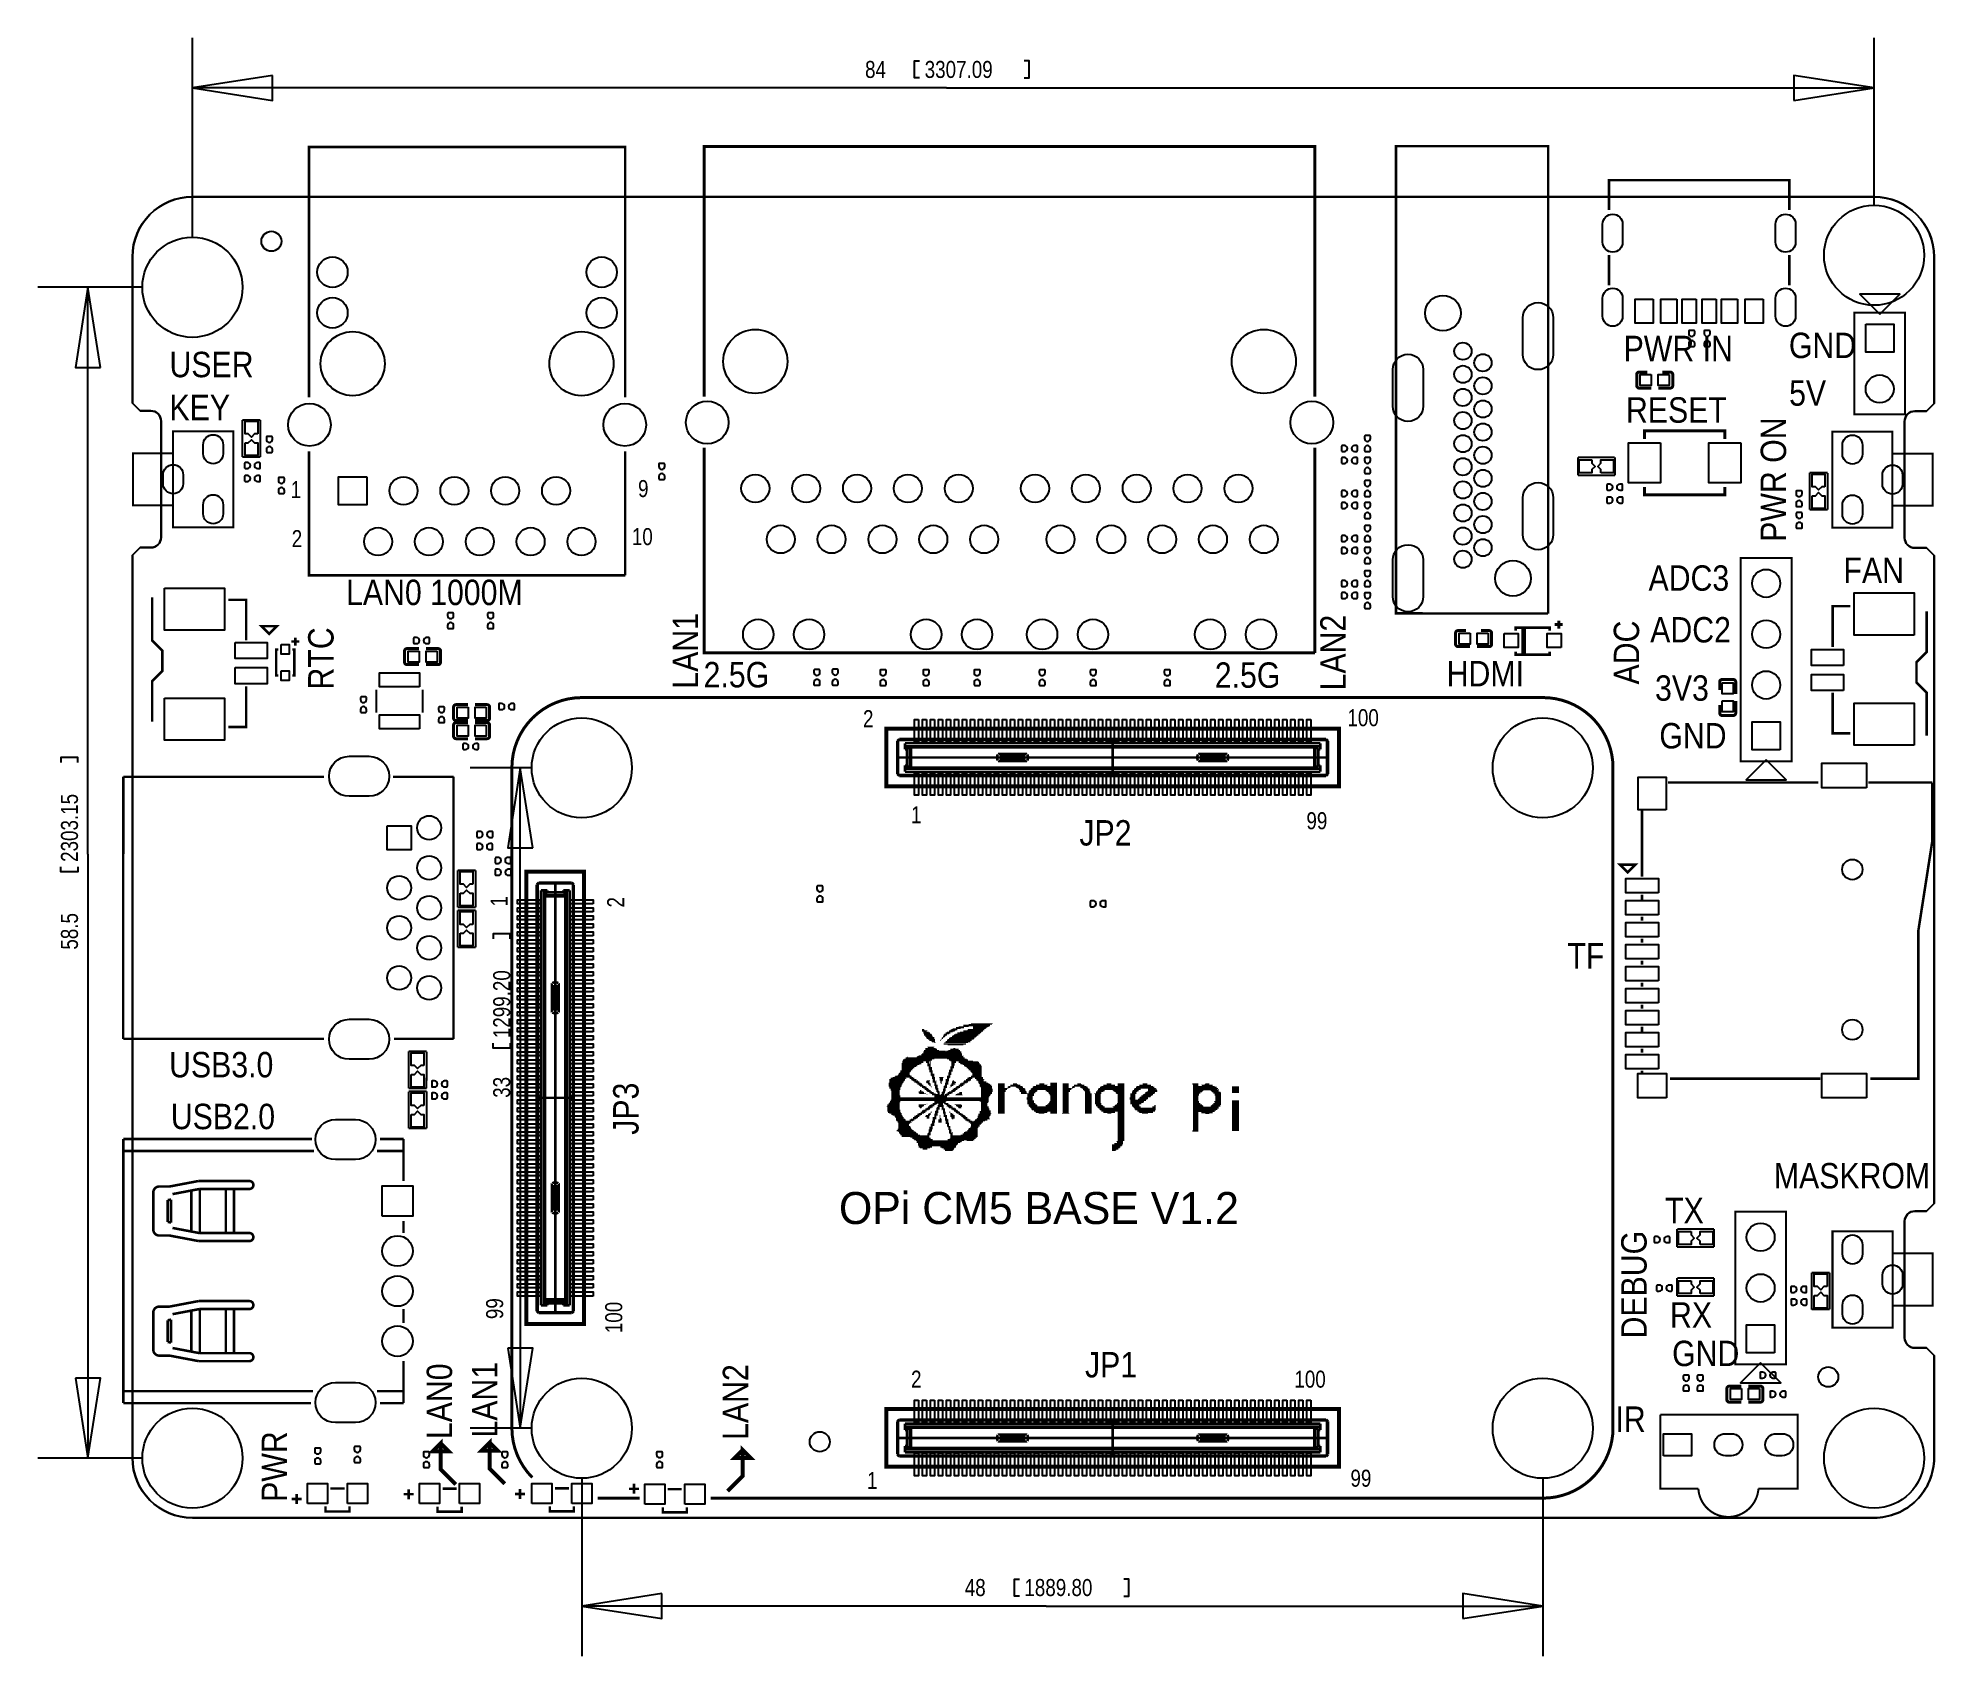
# Model space of a CAD drawing. Extents: x -5.9 to 88.8, y -7.5 to 73.4.
import ezdxf

# ---------------------------------------------------------------- set-up
doc = ezdxf.new("R2010")
doc.units = 0
for name, color, linetype in [('BG_DIMENSION', 85, 'CONTINUOUS'), ('BG_OUTLINE', 5, 'CONTINUOUS'), ('BG_SILKSCREEN_TOP', 142, 'CONTINUOUS'), ('PG_SILKSCREEN_TOP', 7, 'CONTINUOUS'), ('PIN_TOP', 96, 'CONTINUOUS')]:
    doc.layers.add(name, color=color, linetype=linetype)

msp = doc.modelspace()

# ---------------------------------------------------------------- texts
at = {"layer": 'BG_DIMENSION', "width": 0.827043}
for s, p in [('84', (35.402977, 71.363154)), ('3307.09', (38.381, 71.363154)), ('48', (40.38346, -4.487316)), ('1889.80', (43.361483, -4.487316))]:
    msp.add_text(s, height=0.850011, dxfattribs=at).set_placement(p)
for s, p in [('2303.15', (-3.911752, 32.193154)), ('58.5', (-3.911752, 27.809139)), ('1299.20', (17.678552, 23.384967)), ('33', (17.678552, 20.406944))]:
    msp.add_text(s, height=0.850011, rotation=90, dxfattribs=at).set_placement(p)
at = {"layer": 'BG_SILKSCREEN_TOP', "width": 0.88976}
for s, p in [('PWR IN', (73.295307, 57.210427)), ('GND', (81.549392, 57.366078)), ('USER', (0.659994, 56.409996)), ('5V', (81.561051, 54.985133)), ('KEY', (0.659994, 54.259988)), ('RESET', (73.412579, 54.13822)), ('FAN', (84.275549, 46.12927)), ('ADC3', (74.537113, 45.741361)), ('LAN0 1000M', (9.480423, 45.024523)), ('ADC2', (74.62233, 43.156276)), (' 2.5G', (26.918361, 40.91338)), (' 2.5G', (52.452422, 40.892171)), ('HDMI', (64.454989, 40.964993)), ('3V3', (74.863782, 40.244522)), ('GND', (75.077625, 37.862942)), ('JP2', (46.109992, 33.009992)), ('TF', (70.485, 26.864996)), ('USB3.0', (0.641452, 21.428558)), ('USB2.0', (0.726338, 18.839104)), ('MASKROM', (80.797908, 15.877794)), ('TX', (75.36495, 14.141704)), ('RX', (75.611152, 8.923757)), ('JP1', (46.390001, 6.434988)), ('GND', (75.716689, 7.000748)), ('IR', (72.884995, 3.715004))]:
    msp.add_text(s, height=1.27, dxfattribs=at).set_placement(p)
for s, p in [('PWR ON', (81.4102, 48.187991)), ('LAN1', (27.066951, 40.849728)), ('RTC', (8.855634, 40.807284)), ('LAN2', (59.409813, 40.761641)), ('ADC', (74.069981, 41.058821)), ('JP3', (24.089995, 18.560009)), ('DEBUG', (74.444504, 8.384438)), ('LAN0', (14.777136, 3.354654)), ('LAN1', (17.041647, 3.431438)), ('LAN2', (29.566895, 3.316275)), ('PWR', (6.537782, 0.220142))]:
    msp.add_text(s, height=1.27, rotation=90, dxfattribs=at).set_placement(p)
at = {"layer": 'BG_SILKSCREEN_TOP'}
msp.add_text('OPi CM5 BASE V1.2', height=1.599997, dxfattribs=at).set_placement((34.100008, 14.099997))
at = {"layer": 'PG_SILKSCREEN_TOP', "width": 0.827043}
for s, p in [('1', (6.714109, 50.371705)), ('9', (24.064112, 50.421692)), ('2', (6.764096, 47.921697)), ('10', (23.755096, 48.021697)), ('2', (35.300006, 38.924992)), ('100', (59.497011, 38.975005)), ('1', (37.700001, 34.125002)), ('99', (57.448501, 33.825002)), ('2', (37.700001, 5.925007)), ('100', (56.847003, 5.925007)), ('1', (35.502012, 0.8652)), ('99', (59.648496, 0.975004))]:
    msp.add_text(s, height=0.850011, dxfattribs=at).set_placement(p)
for s, p in [('1', (17.551197, 29.963999)), ('2', (23.373994, 29.915612)), ('99', (17.32501, 9.348495)), ('100', (23.275011, 8.646998))]:
    msp.add_text(s, height=0.850011, rotation=90, dxfattribs=at).set_placement(p)

# ---------------------------------------------------------------- linework, layer by layer
at = {"layer": 'BG_DIMENSION'}
for points in [[(1.803705, 63.402591), (1.803705, 73.36315)], [(85.803689, 65.002588), (85.803689, 73.36315)], [(38.130988, 71.363154), (37.881001, 71.363154), (37.881001, 72.213165), (38.130988, 72.213165)], [(43.348986, 71.363154), (43.598973, 71.363154), (43.598973, 72.213165), (43.348986, 72.213165)], [(5.803697, 71.488148), (1.803705, 70.863155), (5.803697, 70.238163), (5.803697, 71.488148)], [(81.803697, 70.238163), (85.803689, 70.863155), (81.803697, 71.488148), (81.803697, 70.238163)], [(39.463472, 70.863155), (1.803705, 70.863155)], [(39.463472, 70.863155), (85.803689, 70.863155)], [(-0.69629, 60.902596), (-5.911748, 60.902596)], [(-2.786761, 56.902604), (-3.411753, 60.902596), (-4.036746, 56.902604), (-2.786761, 56.902604)], [(-3.411753, 32.57263), (-3.411753, 60.902596)], [(-3.911752, 37.16114), (-3.911752, 37.411127), (-4.761763, 37.411127), (-4.761763, 37.16114)], [(18.753404, 36.894287), (15.678556, 36.894287)], [(18.803544, 32.894295), (18.178551, 36.894287), (17.553559, 32.894295), (18.803544, 32.894295)], [(18.178551, 24.467439), (18.178551, 36.894287)], [(-3.411753, 32.57263), (-3.411753, 2.402611)], [(-3.911752, 31.943142), (-3.911752, 31.693155), (-4.761763, 31.693155), (-4.761763, 31.943142)], [(17.678552, 28.352953), (17.678552, 28.60294), (16.828541, 28.60294), (16.828541, 28.352953)], [(18.178551, 24.467439), (18.178551, 3.894709)], [(17.678552, 23.134955), (17.678552, 22.884968), (16.828541, 22.884968), (16.828541, 23.134955)], [(17.553559, 7.894701), (18.178551, 3.894709), (18.803544, 7.894701), (17.553559, 7.894701)], [(-4.036746, 6.402603), (-3.411753, 2.402611), (-2.786761, 6.402603), (-4.036746, 6.402603)], [(18.753404, 3.894709), (15.678556, 3.894709)], [(-0.69629, 2.402611), (-5.911748, 2.402611)], [(21.253399, 1.394714), (21.253399, -7.48731)], [(69.254294, 1.394714), (69.254294, -7.48731)], [(43.111471, -4.487316), (42.861484, -4.487316), (42.861484, -3.637305), (43.111471, -3.637305)], [(48.329469, -4.487316), (48.579456, -4.487316), (48.579456, -3.637305), (48.329469, -3.637305)], [(25.253391, -4.362323), (21.253399, -4.987315), (25.253391, -5.612308), (25.253391, -4.362323)], [(65.254302, -5.612308), (69.254294, -4.987315), (65.254302, -4.362323), (65.254302, -5.612308)], [(44.443955, -4.987315), (21.253399, -4.987315)], [(44.443955, -4.987315), (69.254294, -4.987315)]]:
    msp.add_lwpolyline(points, dxfattribs=at)
at = {"layer": 'BG_OUTLINE'}
for points in [[(-1.194003, 62.422989, -0.414175), (1.802994, 65.420011)], [(85.803994, 65.420011, -0.414176), (88.800991, 62.422989)], [(-1.194003, 2.421001), (-1.194003, 47.516009), (-0.813003, 47.897009), (-0.26985, 47.897009, 0.414214), (0.23815, 48.405009), (0.23815, 54.220999, 0.414214), (-0.26985, 54.728999), (-0.813003, 54.728999), (-1.194003, 55.109999), (-1.194003, 62.422989)], [(87.834597, 54.71287, 0.414214), (87.326597, 54.20487)], [(87.326597, 48.38888, 0.414214), (87.834597, 47.88088)], [(87.839017, 14.743786, 0.414214), (87.331017, 14.235786)], [(87.331017, 8.419795, 0.414214), (87.839017, 7.911795)], [(1.802994, -0.575996, -0.414213), (-1.194003, 2.421001)], [(88.800991, 2.421001, -0.414214), (85.803994, -0.575996)]]:
    msp.add_lwpolyline(points, format="xyb", dxfattribs=at)
msp.add_lwpolyline([(-1.194003, 2.421001, 0.414213), (1.802994, -0.575996), (41.801009, -0.575996), (45.814005, -0.575996), (85.803994, -0.575996, 0.414214), (88.800991, 2.421001), (88.800991, 7.530795), (88.419991, 7.911795), (87.839017, 7.911795, -0.414214), (87.331017, 8.419795), (87.331017, 14.235786, -0.414214), (87.839017, 14.743786), (88.419991, 14.743786), (88.800991, 15.124786), (88.800991, 47.49988), (88.419991, 47.88088), (87.834597, 47.88088, -0.414214), (87.326597, 48.38888), (87.326597, 54.20487, -0.414214), (87.834597, 54.71287), (88.419991, 54.71287), (88.800991, 55.09387), (88.800991, 62.422989, 0.414176), (85.803994, 65.420011), (1.802994, 65.420011, 0.414175), (-1.194003, 62.422989), (-1.194003, 55.109999), (-0.813003, 54.728999), (-0.26985, 54.728999, -0.414214), (0.23815, 54.220999), (0.23815, 48.405009, -0.414214), (-0.26985, 47.897009), (-0.813003, 47.897009), (-1.194003, 47.516009)], format="xyb", close=True, dxfattribs=at)
for points in [[(1.802994, 65.420011), (85.803994, 65.420011)], [(88.800991, 62.422989), (88.800991, 55.09387), (88.419991, 54.71287), (87.834597, 54.71287)], [(0.23815, 54.220999), (0.23815, 54.179241)], [(87.326597, 54.20487), (87.326597, 48.38888)], [(0.23815, 48.405009), (0.23815, 48.506786)], [(87.834597, 47.88088), (88.419991, 47.88088), (88.800991, 47.49988), (88.800991, 15.124786), (88.419991, 14.743786), (87.839017, 14.743786)], [(87.331017, 14.235786), (87.331017, 8.419795)], [(87.331017, 8.958936), (87.331017, 8.665794)], [(87.839017, 7.911795), (88.419991, 7.911795), (88.800991, 7.530795), (88.800991, 2.421001)], [(41.801009, -0.575996), (1.802994, -0.575996)], [(45.814005, -0.575996), (41.801009, -0.575996)], [(85.803994, -0.575996), (45.814005, -0.575996)]]:
    msp.add_lwpolyline(points, dxfattribs=at)
at = {"layer": 'BG_SILKSCREEN_TOP'}
for points, const_width in [([(38.245898, 23.832795), (38.347802, 23.832795)], 0.034011), ([(38.245898, 23.798809), (38.38161, 23.798809)], 0.034011), ([(38.245898, 23.765002), (38.517398, 23.765002)], 0.034011), ([(38.245898, 23.730991), (38.483388, 23.730991)], 0.034011), ([(38.31369, 23.697209), (38.585292, 23.697209)], 0.034011), ([(38.31369, 23.663199), (38.65311, 23.663199)], 0.034011), ([(39.433398, 23.663199), (39.670888, 23.663199)], 0.034011), ([(39.501191, 23.697209), (39.772692, 23.697209)], 0.034011), ([(39.602994, 23.765002), (39.908302, 23.765002)], 0.034011), ([(39.602994, 23.730991), (39.874292, 23.730991)], 0.034011), ([(39.670888, 23.798809), (40.010207, 23.798809)], 0.034011), ([(39.704899, 23.832795), (40.010207, 23.832795)], 0.034011), ([(39.772692, 23.866602), (40.1796, 23.866602)], 0.034011), ([(39.942389, 23.934699), (40.349297, 23.934699)], 0.034011), ([(39.942389, 23.900689), (40.349297, 23.900689)], 0.034011), ([(40.010207, 23.663199), (41.197403, 23.663199)], 0.034011), ([(40.078, 23.968507), (40.586812, 23.968507)], 0.034011), ([(40.145792, 23.697209), (41.231388, 23.697209)], 0.034011), ([(40.31549, 24.036299), (41.638601, 24.036299)], 0.034011), ([(40.31549, 24.002492), (41.638601, 24.002492)], 0.034011), ([(40.31549, 23.765002), (41.299308, 23.765002)], 0.034011), ([(40.31549, 23.730991), (41.299308, 23.730991)], 0.034011), ([(40.518994, 23.798809), (41.3671, 23.798809)], 0.034011), ([(40.553005, 23.832795), (41.3671, 23.832795)], 0.034011), ([(40.586812, 24.07031), (41.740201, 24.07031)], 0.034011), ([(40.68859, 24.104092), (41.774212, 24.104092)], 0.034011), ([(40.790495, 23.968507), (41.570808, 23.968507)], 0.034011), ([(40.790495, 23.934699), (41.50299, 23.934699)], 0.034011), ([(40.790495, 23.900689), (41.468904, 23.900689)], 0.034011), ([(40.790495, 23.866602), (41.434893, 23.866602)], 0.034011), ([(38.31369, 23.629112), (38.65311, 23.629112)], 0.034011), ([(38.347802, 23.595305), (38.720903, 23.595305)], 0.034011), ([(38.347802, 23.561294), (38.754888, 23.561294)], 0.034011), ([(38.347802, 23.527512), (38.754888, 23.527512)], 0.034011), ([(38.347802, 22.781006), (39.094004, 22.781006)], 0.034011), ([(38.347802, 22.747199), (39.433398, 22.747199)], 0.034011), ([(38.415595, 23.493501), (38.788696, 23.493501)], 0.034011), ([(38.415595, 23.459694), (38.788696, 23.459694)], 0.034011), ([(38.415595, 22.882911), (38.924611, 22.882911)], 0.034011), ([(38.415595, 22.848799), (38.992404, 22.848799)], 0.034011), ([(38.415595, 22.815093), (38.992404, 22.815093)], 0.034011), ([(38.449606, 23.425709), (38.856488, 23.425709)], 0.034011), ([(38.483388, 23.391597), (38.856488, 23.391597)], 0.034011), ([(38.483388, 23.357891), (38.856488, 23.357891)], 0.034011), ([(38.517398, 22.950703), (38.856488, 22.950703)], 0.034011), ([(38.551206, 23.323804), (38.8906, 23.323804)], 0.034011), ([(38.551206, 22.916896), (38.822808, 22.916896)], 0.034011), ([(38.618998, 23.289997), (38.8906, 23.289997)], 0.034011), ([(38.618998, 23.256011), (38.8906, 23.256011)], 0.034011), ([(38.720903, 23.222204), (38.8906, 23.222204)], 0.034011), ([(38.754888, 23.188193), (38.8906, 23.188193)], 0.034011), ([(38.856488, 23.154411), (38.924611, 23.154411)], 0.034011), ([(39.162101, 23.289997), (39.195908, 23.289997)], 0.034011), ([(39.162101, 23.256011), (39.195908, 23.256011)], 0.034011), ([(39.195908, 23.323804), (39.229894, 23.323804)], 0.034011), ([(39.229894, 23.391597), (39.297712, 23.391597)], 0.034011), ([(39.229894, 23.357891), (39.297712, 23.357891)], 0.034011), ([(39.263701, 23.425709), (39.365504, 23.425709)], 0.034011), ([(39.297712, 23.493501), (39.433398, 23.493501)], 0.034011), ([(39.297712, 23.459694), (39.399312, 23.459694)], 0.034011), ([(39.331494, 23.561294), (39.501191, 23.561294)], 0.034011), ([(39.331494, 23.527512), (39.501191, 23.527512)], 0.034011), ([(39.331494, 23.120401), (40.4511, 23.120401)], 0.034011), ([(39.331494, 23.086289), (40.4511, 23.086289)], 0.034011), ([(39.365504, 23.595305), (39.602994, 23.595305)], 0.034011), ([(39.365504, 23.154411), (40.553005, 23.154411)], 0.034011), ([(39.433398, 23.629112), (39.670888, 23.629112)], 0.034011), ([(39.433398, 23.222204), (40.654605, 23.222204)], 0.034011), ([(39.433398, 23.188193), (40.654605, 23.188193)], 0.034011), ([(39.467409, 22.747199), (40.145792, 22.747199)], 0.034011), ([(39.501191, 23.289997), (40.722702, 23.289997)], 0.034011), ([(39.501191, 23.256011), (40.722702, 23.256011)], 0.034011), ([(39.535202, 23.323804), (40.824302, 23.323804)], 0.034011), ([(39.535202, 23.052608), (40.31549, 23.052608)], 0.034011), ([(39.569009, 22.781006), (40.145792, 22.781006)], 0.034011), ([(39.602994, 23.391597), (40.858288, 23.391597)], 0.034011), ([(39.602994, 23.357891), (40.858288, 23.357891)], 0.034011), ([(39.670888, 23.425709), (40.926106, 23.425709)], 0.034011), ([(39.670888, 22.848799), (40.078, 22.848799)], 0.034011), ([(39.670888, 22.815093), (40.078, 22.815093)], 0.034011), ([(39.738706, 23.493501), (40.993898, 23.493501)], 0.034011), ([(39.738706, 23.459694), (40.959888, 23.459694)], 0.034011), ([(39.806499, 23.527512), (41.061792, 23.527512)], 0.034011), ([(39.806499, 22.882911), (39.908302, 22.882911)], 0.034011), ([(39.84051, 23.561294), (41.061792, 23.561294)], 0.034011), ([(39.908302, 23.595305), (41.12961, 23.595305)], 0.034011), ([(40.010207, 23.629112), (41.163596, 23.629112)], 0.034011), ([(37.228094, 22.136608), (38.21209, 22.136608)], 0.034011), ([(37.228094, 22.102597), (38.21209, 22.102597)], 0.034011), ([(37.228094, 22.068612), (38.110312, 22.068612)], 0.034011), ([(37.228094, 22.034805), (38.008408, 22.034805)], 0.034011), ([(37.228094, 22.000693), (38.008408, 22.000693)], 0.034011), ([(37.228094, 21.967012), (37.94059, 21.967012)], 0.034011), ([(37.228094, 21.9329), (37.872797, 21.9329)], 0.034011), ([(37.228094, 21.899093), (37.872797, 21.899093)], 0.034011), ([(37.228094, 21.865107), (37.805004, 21.865107)], 0.034011), ([(37.228094, 21.831097), (37.770892, 21.831097)], 0.034011), ([(37.228094, 21.797289), (37.770892, 21.797289)], 0.034011), ([(37.262206, 22.238208), (38.687096, 22.238208)], 0.034011), ([(37.262206, 22.204401), (38.31369, 22.204401)], 0.034011), ([(37.262206, 22.17039), (38.31369, 22.17039)], 0.034011), ([(37.295988, 22.306001), (38.754888, 22.306001)], 0.034011), ([(37.295988, 22.272295), (38.754888, 22.272295)], 0.034011), ([(37.36401, 22.340087), (38.856488, 22.340087)], 0.034011), ([(37.431802, 22.407905), (40.383308, 22.407905)], 0.034011), ([(37.431802, 22.373895), (40.383308, 22.373895)], 0.034011), ([(37.499696, 22.441891), (37.533402, 22.441891)], 0.034011), ([(37.9746, 22.441891), (40.31549, 22.441891)], 0.034011), ([(38.008408, 22.475698), (40.31549, 22.475698)], 0.034011), ([(38.0762, 22.50981), (40.247697, 22.50981)], 0.034011), ([(38.21209, 22.577603), (40.247697, 22.577603)], 0.034011), ([(38.21209, 22.543491), (40.247697, 22.543491)], 0.034011), ([(38.245898, 22.61141), (40.247697, 22.61141)], 0.034011), ([(38.31369, 22.713188), (40.213712, 22.713188)], 0.034011), ([(38.31369, 22.679406), (40.213712, 22.679406)], 0.034011), ([(38.31369, 22.645395), (40.213712, 22.645395)], 0.034011), ([(38.449606, 22.204401), (38.618998, 22.204401)], 0.034011), ([(38.449606, 22.17039), (38.618998, 22.17039)], 0.034011), ([(38.517398, 22.136608), (38.618998, 22.136608)], 0.034011), ([(38.517398, 22.102597), (38.687096, 22.102597)], 0.034011), ([(38.517398, 22.068612), (38.687096, 22.068612)], 0.034011), ([(38.517398, 22.034805), (38.687096, 22.034805)], 0.034011), ([(38.517398, 22.000693), (38.687096, 22.000693)], 0.034011), ([(38.585292, 21.967012), (38.687096, 21.967012)], 0.034011), ([(38.585292, 21.9329), (38.754888, 21.9329)], 0.034011), ([(38.585292, 21.899093), (38.754888, 21.899093)], 0.034011), ([(38.585292, 21.865107), (38.754888, 21.865107)], 0.034011), ([(38.585292, 21.831097), (38.754888, 21.831097)], 0.034011), ([(38.618998, 21.797289), (38.754888, 21.797289)], 0.034011), ([(38.65311, 22.204401), (38.687096, 22.204401)], 0.034011), ([(38.65311, 22.17039), (38.687096, 22.17039)], 0.034011), ([(38.65311, 22.136608), (38.687096, 22.136608)], 0.034011), ([(39.501191, 22.340087), (40.485212, 22.340087)], 0.034011), ([(39.602994, 22.306001), (40.553005, 22.306001)], 0.034011), ([(39.602994, 22.272295), (40.553005, 22.272295)], 0.034011), ([(39.602994, 21.797289), (39.772692, 21.797289)], 0.034011), ([(39.670888, 22.238208), (40.790495, 22.238208)], 0.034011), ([(39.670888, 21.967012), (39.84051, 21.967012)], 0.034011), ([(39.670888, 21.9329), (39.84051, 21.9329)], 0.034011), ([(39.670888, 21.899093), (39.84051, 21.899093)], 0.034011), ([(39.670888, 21.865107), (39.772692, 21.865107)], 0.034011), ([(39.670888, 21.831097), (39.772692, 21.831097)], 0.034011), ([(39.704899, 22.204401), (39.942389, 22.204401)], 0.034011), ([(39.704899, 22.17039), (39.942389, 22.17039)], 0.034011), ([(39.704899, 22.136608), (39.874292, 22.136608)], 0.034011), ([(39.704899, 22.102597), (39.874292, 22.102597)], 0.034011), ([(39.704899, 22.068612), (39.874292, 22.068612)], 0.034011), ([(39.704899, 22.034805), (39.874292, 22.034805)], 0.034011), ([(39.704899, 22.000693), (39.84051, 22.000693)], 0.034011), ([(40.078, 22.204401), (41.061792, 22.204401)], 0.034011), ([(40.078, 22.17039), (41.095803, 22.17039)], 0.034011), ([(40.145792, 22.136608), (41.12961, 22.136608)], 0.034011), ([(40.1796, 22.102597), (41.12961, 22.102597)], 0.034011), ([(40.281504, 22.50981), (40.31549, 22.50981)], 0.034011), ([(40.281504, 22.068612), (41.197403, 22.068612)], 0.034011), ([(40.349297, 22.034805), (41.197403, 22.034805)], 0.034011), ([(40.349297, 22.000693), (41.231388, 22.000693)], 0.034011), ([(40.41709, 21.967012), (41.231388, 21.967012)], 0.034011), ([(40.485212, 21.9329), (41.231388, 21.9329)], 0.034011), ([(40.485212, 21.899093), (41.231388, 21.899093)], 0.034011), ([(40.553005, 21.865107), (41.231388, 21.865107)], 0.034011), ([(40.586812, 21.831097), (41.231388, 21.831097)], 0.034011), ([(40.586812, 21.797289), (41.231388, 21.797289)], 0.034011), ([(36.583696, 21.152612), (37.295988, 21.152612)], 0.034011), ([(36.583696, 21.118805), (37.262206, 21.118805)], 0.034011), ([(36.583696, 21.084794), (37.262206, 21.084794)], 0.034011), ([(36.583696, 21.050809), (37.228094, 21.050809)], 0.034011), ([(36.583696, 21.017001), (37.228094, 21.017001)], 0.034011), ([(36.583696, 20.982991), (37.228094, 20.982991)], 0.034011), ([(36.617504, 21.322309), (37.397792, 21.322309)], 0.034011), ([(36.617504, 21.288299), (37.397792, 21.288299)], 0.034011), ([(36.617504, 21.254491), (37.36401, 21.254491)], 0.034011), ([(36.617504, 21.220405), (37.329999, 21.220405)], 0.034011), ([(36.617504, 21.186699), (37.329999, 21.186699)], 0.034011), ([(36.617504, 20.949209), (37.194388, 20.949209)], 0.034011), ([(36.617504, 20.915097), (37.160302, 20.915097)], 0.034011), ([(36.617504, 20.881391), (37.160302, 20.881391)], 0.034011), ([(36.685296, 21.390102), (37.431802, 21.390102)], 0.034011), ([(36.685296, 21.356295), (37.46561, 21.356295)], 0.034011), ([(36.685296, 20.847304), (37.160302, 20.847304)], 0.034011), ([(36.787201, 21.424189), (37.805004, 21.424189)], 0.034011), ([(36.889004, 21.457895), (37.737212, 21.457895)], 0.034011), ([(36.922812, 21.492007), (37.737212, 21.492007)], 0.034011), ([(37.024691, 21.525789), (37.669292, 21.525789)], 0.034011), ([(37.058498, 21.593607), (37.635307, 21.593607)], 0.034011), ([(37.058498, 21.559799), (37.635307, 21.559799)], 0.034011), ([(37.092509, 21.627592), (37.635307, 21.627592)], 0.034011), ([(37.126494, 21.661603), (37.635307, 21.661603)], 0.034011), ([(37.160302, 21.763203), (37.7031, 21.763203)], 0.034011), ([(37.160302, 21.729497), (37.7031, 21.729497)], 0.034011), ([(37.160302, 21.69541), (37.669292, 21.69541)], 0.034011), ([(37.635307, 21.390102), (37.872797, 21.390102)], 0.034011), ([(37.635307, 21.356295), (37.872797, 21.356295)], 0.034011), ([(37.7031, 21.322309), (37.9746, 21.322309)], 0.034011), ([(37.737212, 21.288299), (37.94059, 21.288299)], 0.034011), ([(37.805004, 21.254491), (38.042494, 21.254491)], 0.034011), ([(37.872797, 21.220405), (38.110312, 21.220405)], 0.034011), ([(37.872797, 21.186699), (38.110312, 21.186699)], 0.034011), ([(37.94059, 21.152612), (38.178105, 21.152612)], 0.034011), ([(38.008408, 21.118805), (38.245898, 21.118805)], 0.034011), ([(38.008408, 21.084794), (38.245898, 21.084794)], 0.034011), ([(38.0762, 21.050809), (38.31369, 21.050809)], 0.034011), ([(38.110312, 21.017001), (38.31369, 21.017001)], 0.034011), ([(38.144298, 20.982991), (38.415595, 20.982991)], 0.034011), ([(38.245898, 20.949209), (38.483388, 20.949209)], 0.034011), ([(38.245898, 20.915097), (38.483388, 20.915097)], 0.034011), ([(38.31369, 20.881391), (38.551206, 20.881391)], 0.034011), ([(38.38161, 20.847304), (38.585292, 20.847304)], 0.034011), ([(38.449606, 21.220405), (38.618998, 21.220405)], 0.034011), ([(38.449606, 21.186699), (38.618998, 21.186699)], 0.034011), ([(38.483388, 21.254491), (38.65311, 21.254491)], 0.034011), ([(38.483388, 21.152612), (38.65311, 21.152612)], 0.034011), ([(38.551206, 21.118805), (38.687096, 21.118805)], 0.034011), ([(38.551206, 21.084794), (38.687096, 21.084794)], 0.034011), ([(38.618998, 21.763203), (38.788696, 21.763203)], 0.034011), ([(38.618998, 21.729497), (38.788696, 21.729497)], 0.034011), ([(38.618998, 21.69541), (38.788696, 21.69541)], 0.034011), ([(38.618998, 21.050809), (38.687096, 21.050809)], 0.034011), ([(38.618998, 21.017001), (38.687096, 21.017001)], 0.034011), ([(38.687096, 21.661603), (38.788696, 21.661603)], 0.034011), ([(38.687096, 21.627592), (38.788696, 21.627592)], 0.034011), ([(38.687096, 21.593607), (38.856488, 21.593607)], 0.034011), ([(38.687096, 21.559799), (38.856488, 21.559799)], 0.034011), ([(38.687096, 21.525789), (38.856488, 21.525789)], 0.034011), ([(38.687096, 20.982991), (38.720903, 20.982991)], 0.034011), ([(38.720903, 21.492007), (38.856488, 21.492007)], 0.034011), ([(38.720903, 20.949209), (38.754888, 20.949209)], 0.034011), ([(38.754888, 21.457895), (38.856488, 21.457895)], 0.034011), ([(38.754888, 21.424189), (38.8906, 21.424189)], 0.034011), ([(38.754888, 21.390102), (38.8906, 21.390102)], 0.034011), ([(38.754888, 21.356295), (38.8906, 21.356295)], 0.034011), ([(38.788696, 21.322309), (38.8906, 21.322309)], 0.034011), ([(38.788696, 21.288299), (38.8906, 21.288299)], 0.034011), ([(38.788696, 21.254491), (38.8906, 21.254491)], 0.034011), ([(38.788696, 21.220405), (38.958393, 21.220405)], 0.034011), ([(38.788696, 21.186699), (38.958393, 21.186699)], 0.034011), ([(38.856488, 21.152612), (38.958393, 21.152612)], 0.034011), ([(38.856488, 21.118805), (38.958393, 21.118805)], 0.034011), ([(38.856488, 21.084794), (38.958393, 21.084794)], 0.034011), ([(38.856488, 21.050809), (39.026211, 21.050809)], 0.034011), ([(38.856488, 21.017001), (39.026211, 21.017001)], 0.034011), ([(38.8906, 20.982991), (39.026211, 20.982991)], 0.034011), ([(38.8906, 20.949209), (39.026211, 20.949209)], 0.034011), ([(38.8906, 20.915097), (39.026211, 20.915097)], 0.034011), ([(38.8906, 20.881391), (39.060196, 20.881391)], 0.034011), ([(38.924611, 21.254491), (38.958393, 21.254491)], 0.034011), ([(38.924611, 20.847304), (39.060196, 20.847304)], 0.034011), ([(39.094004, 21.424189), (39.331494, 21.424189)], 0.034011), ([(39.12809, 21.390102), (39.297712, 21.390102)], 0.034011), ([(39.12809, 21.356295), (39.297712, 21.356295)], 0.034011), ([(39.12809, 21.322309), (39.297712, 21.322309)], 0.034011), ([(39.12809, 21.288299), (39.297712, 21.288299)], 0.034011), ([(39.162101, 21.254491), (39.263701, 21.254491)], 0.034011), ([(39.162101, 21.220405), (39.229894, 21.220405)], 0.034011), ([(39.162101, 21.186699), (39.229894, 21.186699)], 0.034011), ([(39.162101, 21.152612), (39.229894, 21.152612)], 0.034011), ([(39.195908, 21.118805), (39.229894, 21.118805)], 0.034011), ([(39.297712, 20.847304), (39.433398, 20.847304)], 0.034011), ([(39.331494, 20.982991), (39.501191, 20.982991)], 0.034011), ([(39.331494, 20.949209), (39.501191, 20.949209)], 0.034011), ([(39.331494, 20.915097), (39.501191, 20.915097)], 0.034011), ([(39.331494, 20.881391), (39.433398, 20.881391)], 0.034011), ([(39.365504, 21.017001), (39.501191, 21.017001)], 0.034011), ([(39.399312, 21.152612), (39.569009, 21.152612)], 0.034011), ([(39.399312, 21.118805), (39.569009, 21.118805)], 0.034011), ([(39.399312, 21.084794), (39.569009, 21.084794)], 0.034011), ([(39.399312, 21.050809), (39.501191, 21.050809)], 0.034011), ([(39.433398, 21.322309), (39.602994, 21.322309)], 0.034011), ([(39.433398, 21.288299), (39.602994, 21.288299)], 0.034011), ([(39.433398, 21.254491), (39.602994, 21.254491)], 0.034011), ([(39.433398, 21.220405), (39.569009, 21.220405)], 0.034011), ([(39.433398, 21.186699), (39.569009, 21.186699)], 0.034011), ([(39.501191, 21.492007), (39.670888, 21.492007)], 0.034011), ([(39.501191, 21.457895), (39.670888, 21.457895)], 0.034011), ([(39.501191, 21.424189), (39.670888, 21.424189)], 0.034011), ([(39.501191, 21.390102), (39.636802, 21.390102)], 0.034011), ([(39.501191, 21.356295), (39.602994, 21.356295)], 0.034011), ([(39.569009, 21.661603), (39.704899, 21.661603)], 0.034011), ([(39.569009, 21.627592), (39.704899, 21.627592)], 0.034011), ([(39.569009, 21.593607), (39.704899, 21.593607)], 0.034011), ([(39.569009, 21.559799), (39.704899, 21.559799)], 0.034011), ([(39.569009, 21.525789), (39.670888, 21.525789)], 0.034011), ([(39.602994, 21.763203), (39.772692, 21.763203)], 0.034011), ([(39.602994, 21.729497), (39.772692, 21.729497)], 0.034011), ([(39.602994, 21.69541), (39.704899, 21.69541)], 0.034011), ([(39.636802, 20.915097), (39.670888, 20.915097)], 0.034011), ([(39.670888, 21.050809), (39.806499, 21.050809)], 0.034011), ([(39.670888, 21.017001), (39.806499, 21.017001)], 0.034011), ([(39.670888, 20.982991), (39.738706, 20.982991)], 0.034011), ([(39.704899, 21.118805), (39.874292, 21.118805)], 0.034011), ([(39.704899, 21.084794), (39.908302, 21.084794)], 0.034011), ([(39.738706, 21.220405), (39.908302, 21.220405)], 0.034011), ([(39.738706, 21.186699), (39.942389, 21.186699)], 0.034011), ([(39.738706, 21.152612), (39.942389, 21.152612)], 0.034011), ([(39.772692, 21.254491), (39.84051, 21.254491)], 0.034011), ([(39.772692, 20.847304), (40.010207, 20.847304)], 0.034011), ([(39.84051, 20.881391), (40.078, 20.881391)], 0.034011), ([(39.908302, 20.915097), (40.145792, 20.915097)], 0.034011), ([(39.942389, 20.949209), (40.145792, 20.949209)], 0.034011), ([(39.976196, 20.982991), (40.247697, 20.982991)], 0.034011), ([(40.078, 21.050809), (40.31549, 21.050809)], 0.034011), ([(40.078, 21.017001), (40.31549, 21.017001)], 0.034011), ([(40.145792, 21.118805), (40.383308, 21.118805)], 0.034011), ([(40.145792, 21.084794), (40.383308, 21.084794)], 0.034011), ([(40.213712, 21.152612), (40.485212, 21.152612)], 0.034011), ([(40.31549, 21.220405), (40.553005, 21.220405)], 0.034011), ([(40.31549, 21.186699), (40.553005, 21.186699)], 0.034011), ([(40.349297, 21.254491), (40.620798, 21.254491)], 0.034011), ([(40.4511, 21.322309), (40.68859, 21.322309)], 0.034011), ([(40.4511, 21.288299), (40.68859, 21.288299)], 0.034011), ([(40.518994, 21.390102), (40.75651, 21.390102)], 0.034011), ([(40.518994, 21.356295), (40.75651, 21.356295)], 0.034011), ([(40.586812, 21.424189), (41.299308, 21.424189)], 0.034011), ([(40.654605, 21.763203), (41.231388, 21.763203)], 0.034011), ([(40.654605, 21.729497), (41.231388, 21.729497)], 0.034011), ([(40.68859, 21.69541), (41.231388, 21.69541)], 0.034011), ([(40.68859, 21.492007), (41.231388, 21.492007)], 0.034011), ([(40.68859, 21.457895), (41.231388, 21.457895)], 0.034011), ([(40.722702, 21.661603), (41.231388, 21.661603)], 0.034011), ([(40.75651, 21.627592), (41.231388, 21.627592)], 0.034011), ([(40.75651, 21.593607), (41.231388, 21.593607)], 0.034011), ([(40.75651, 21.559799), (41.231388, 21.559799)], 0.034011), ([(40.75651, 21.525789), (41.231388, 21.525789)], 0.034011), ([(40.892095, 21.390102), (41.299308, 21.390102)], 0.034011), ([(40.892095, 21.356295), (41.299308, 21.356295)], 0.034011), ([(40.959888, 21.322309), (41.3671, 21.322309)], 0.034011), ([(40.959888, 21.288299), (41.333293, 21.288299)], 0.034011), ([(41.02801, 21.254491), (41.333293, 21.254491)], 0.034011), ([(41.061792, 21.220405), (41.468904, 21.220405)], 0.034011), ([(41.061792, 21.186699), (41.468904, 21.186699)], 0.034011), ([(41.061792, 21.152612), (41.536696, 21.152612)], 0.034011), ([(41.095803, 21.118805), (41.60459, 21.118805)], 0.034011), ([(41.12961, 21.084794), (41.638601, 21.084794)], 0.034011), ([(41.12961, 21.050809), (41.706394, 21.050809)], 0.034011), ([(41.12961, 21.017001), (41.706394, 21.017001)], 0.034011), ([(41.12961, 20.982991), (41.740201, 20.982991)], 0.034011), ([(41.163596, 20.949209), (41.740201, 20.949209)], 0.034011), ([(41.197403, 20.915097), (41.740201, 20.915097)], 0.034011), ([(41.197403, 20.881391), (41.740201, 20.881391)], 0.034011), ([(41.197403, 20.847304), (41.774212, 20.847304)], 0.034011), ([(42.045788, 21.118805), (42.384802, 21.118805)], 0.034011), ([(42.045788, 21.084794), (42.384802, 21.084794)], 0.034011), ([(42.045788, 21.050809), (42.384802, 21.050809)], 0.034011), ([(42.045788, 21.017001), (42.384802, 21.017001)], 0.034011), ([(42.045788, 20.982991), (42.384802, 20.982991)], 0.034011), ([(42.045788, 20.949209), (42.384802, 20.949209)], 0.034011), ([(42.045788, 20.915097), (42.384802, 20.915097)], 0.034011), ([(42.045788, 20.881391), (42.5545, 20.881391)], 0.034011), ([(42.045788, 20.847304), (42.486707, 20.847304)], 0.034011), ([(42.520489, 20.949209), (42.656404, 20.949209)], 0.034011), ([(42.520489, 20.915097), (42.656404, 20.915097)], 0.034011), ([(42.5545, 20.982991), (43.266995, 20.982991)], 0.034011), ([(42.656404, 21.050809), (43.16509, 21.050809)], 0.034011), ([(42.656404, 21.017001), (43.16509, 21.017001)], 0.034011), ([(42.79199, 21.118805), (42.995494, 21.118805)], 0.034011), ([(42.79199, 21.084794), (43.029505, 21.084794)], 0.034011), ([(42.9276, 20.949209), (43.300802, 20.949209)], 0.034011), ([(42.961712, 20.915097), (43.300802, 20.915097)], 0.034011), ([(43.029505, 20.881391), (43.368798, 20.881391)], 0.034011), ([(43.097298, 20.847304), (43.402606, 20.847304)], 0.034011), ([(43.674208, 20.847304), (44.997192, 20.847304)], 0.034011), ([(43.707888, 20.881391), (44.997192, 20.881391)], 0.034011), ([(43.775808, 20.949209), (44.997192, 20.949209)], 0.034011), ([(43.775808, 20.915097), (44.997192, 20.915097)], 0.034011), ([(43.809793, 20.982991), (44.997192, 20.982991)], 0.034011), ([(43.945404, 21.050809), (44.522288, 21.050809)], 0.034011), ([(43.945404, 21.017001), (44.488202, 21.017001)], 0.034011), ([(44.115101, 21.118805), (44.352591, 21.118805)], 0.034011), ([(44.115101, 21.084794), (44.352591, 21.084794)], 0.034011), ([(44.657899, 21.152612), (44.997192, 21.152612)], 0.034011), ([(44.657899, 21.118805), (44.997192, 21.118805)], 0.034011), ([(44.657899, 21.084794), (44.997192, 21.084794)], 0.034011), ([(44.657899, 21.050809), (44.997192, 21.050809)], 0.034011), ([(44.657899, 21.017001), (44.997192, 21.017001)], 0.034011), ([(45.26849, 21.118805), (45.573798, 21.118805)], 0.034011), ([(45.26849, 21.084794), (45.573798, 21.084794)], 0.034011), ([(45.26849, 21.050809), (45.573798, 21.050809)], 0.034011), ([(45.26849, 21.017001), (45.573798, 21.017001)], 0.034011), ([(45.26849, 20.982991), (45.573798, 20.982991)], 0.034011), ([(45.26849, 20.949209), (45.573798, 20.949209)], 0.034011), ([(45.26849, 20.915097), (45.573798, 20.915097)], 0.034011), ([(45.26849, 20.881391), (45.777506, 20.881391)], 0.034011), ([(45.26849, 20.847304), (45.709688, 20.847304)], 0.034011), ([(45.743495, 20.949209), (45.879106, 20.949209)], 0.034011), ([(45.743495, 20.915097), (45.879106, 20.915097)], 0.034011), ([(45.777506, 20.982991), (46.45599, 20.982991)], 0.034011), ([(45.845298, 21.050809), (46.354111, 21.050809)], 0.034011), ([(45.845298, 21.017001), (46.354111, 21.017001)], 0.034011), ([(46.014996, 21.118805), (46.184693, 21.118805)], 0.034011), ([(46.014996, 21.084794), (46.2185, 21.084794)], 0.034011), ([(46.150708, 20.949209), (46.523808, 20.949209)], 0.034011), ([(46.150708, 20.915097), (46.523808, 20.915097)], 0.034011), ([(46.2185, 20.881391), (46.557794, 20.881391)], 0.034011), ([(46.286293, 20.847304), (46.625612, 20.847304)], 0.034011), ([(47.032799, 20.847304), (48.35591, 20.847304)], 0.034011), ([(47.066606, 20.881391), (48.35591, 20.881391)], 0.034011), ([(47.134399, 20.949209), (48.35591, 20.949209)], 0.034011), ([(47.134399, 20.915097), (48.35591, 20.915097)], 0.034011), ([(47.202496, 20.982991), (48.35591, 20.982991)], 0.034011), ([(47.304096, 21.050809), (47.880905, 21.050809)], 0.034011), ([(47.304096, 21.017001), (47.880905, 21.017001)], 0.034011), ([(47.473692, 21.118805), (47.711208, 21.118805)], 0.034011), ([(47.473692, 21.084794), (47.711208, 21.084794)], 0.034011), ([(48.01649, 21.118805), (48.35591, 21.118805)], 0.034011), ([(48.01649, 21.084794), (48.35591, 21.084794)], 0.034011), ([(48.01649, 21.050809), (48.35591, 21.050809)], 0.034011), ([(48.01649, 21.017001), (48.35591, 21.017001)], 0.034011), ([(48.83089, 20.847304), (49.169904, 20.847304)], 0.034011), ([(48.864596, 20.881391), (49.950192, 20.881391)], 0.034011), ([(48.93249, 20.949209), (49.848592, 20.949209)], 0.034011), ([(48.93249, 20.915097), (49.848592, 20.915097)], 0.034011), ([(48.966501, 20.982991), (49.780596, 20.982991)], 0.034011), ([(49.102112, 21.050809), (49.678996, 21.050809)], 0.034011), ([(49.102112, 21.017001), (49.678996, 21.017001)], 0.034011), ([(49.271809, 21.118805), (49.509299, 21.118805)], 0.034011), ([(49.271809, 21.084794), (49.509299, 21.084794)], 0.034011), ([(49.54331, 20.847304), (49.916512, 20.847304)], 0.034011), ([(51.751103, 21.108797), (52.056411, 21.108797)], 0.034011), ([(51.751103, 21.074812), (52.056411, 21.074812)], 0.034011), ([(51.785088, 21.040801), (52.056411, 21.040801)], 0.034011), ([(51.785088, 21.006994), (52.056411, 21.006994)], 0.034011), ([(51.785088, 20.973009), (52.87071, 20.973009)], 0.034011), ([(51.785088, 20.939201), (52.972589, 20.939201)], 0.034011), ([(51.785088, 20.905089), (52.972589, 20.905089)], 0.034011), ([(51.785088, 20.871409), (53.040407, 20.871409)], 0.034011), ([(51.785088, 20.837296), (53.006396, 20.837296)], 0.034011), ([(52.192301, 21.040801), (52.768906, 21.040801)], 0.034011), ([(52.226108, 21.006994), (52.768906, 21.006994)], 0.034011), ([(52.361694, 21.074812), (52.599209, 21.074812)], 0.034011), ([(52.395806, 21.108797), (52.599209, 21.108797)], 0.034011), ([(53.040407, 20.837296), (53.074189, 20.837296)], 0.034011), ([(53.737891, 20.970799), (54.077006, 20.970799)], 0.034011), ([(53.737891, 20.936991), (54.077006, 20.936991)], 0.034011), ([(53.737891, 20.903006), (54.077006, 20.903006)], 0.034011), ([(53.737891, 20.869199), (54.077006, 20.869199)], 0.034011), ([(53.737891, 20.835188), (54.077006, 20.835188)], 0.034011), ([(36.481893, 19.965187), (37.126494, 19.965187)], 0.034011), ([(36.5157, 20.066991), (37.126494, 20.066991)], 0.034011), ([(36.5157, 20.033005), (37.126494, 20.033005)], 0.034011), ([(36.5157, 19.999198), (37.126494, 19.999198)], 0.034011), ([(36.5157, 19.931405), (37.126494, 19.931405)], 0.034011), ([(36.5157, 19.897395), (37.126494, 19.897395)], 0.034011), ([(36.583696, 20.13491), (37.126494, 20.13491)], 0.034011), ([(36.583696, 20.101103), (37.126494, 20.101103)], 0.034011), ([(36.617504, 20.168895), (37.126494, 20.168895)], 0.034011), ([(36.65159, 20.236688), (37.160302, 20.236688)], 0.034011), ([(36.65159, 20.202703), (37.160302, 20.202703)], 0.034011), ([(36.685296, 20.813293), (37.160302, 20.813293)], 0.034011), ([(36.685296, 20.779511), (37.126494, 20.779511)], 0.034011), ([(36.685296, 20.304506), (41.570808, 20.304506)], 0.034011), ([(36.685296, 20.270495), (41.570808, 20.270495)], 0.034011), ([(36.719408, 20.745501), (37.126494, 20.745501)], 0.034011), ([(36.719408, 20.711693), (37.126494, 20.711693)], 0.034011), ([(36.719408, 20.677607), (37.126494, 20.677607)], 0.034011), ([(36.719408, 20.643901), (37.126494, 20.643901)], 0.034011), ([(36.719408, 20.609789), (37.126494, 20.609789)], 0.034011), ([(36.719408, 20.576007), (37.126494, 20.576007)], 0.034011), ([(36.719408, 20.541996), (37.126494, 20.541996)], 0.034011), ([(36.719408, 20.508011), (37.160302, 20.508011)], 0.034011), ([(36.719408, 20.474203), (37.160302, 20.474203)], 0.034011), ([(36.719408, 20.440193), (37.160302, 20.440193)], 0.034011), ([(36.719408, 20.406411), (41.570808, 20.406411)], 0.034011), ([(36.719408, 20.372299), (41.570808, 20.372299)], 0.034011), ([(36.719408, 20.338593), (41.570808, 20.338593)], 0.034011), ([(38.0762, 20.711693), (38.31369, 20.711693)], 0.034011), ([(38.0762, 20.677607), (38.347802, 20.677607)], 0.034011), ([(38.0762, 20.643901), (38.347802, 20.643901)], 0.034011), ([(38.0762, 20.066991), (38.449606, 20.066991)], 0.034011), ([(38.0762, 20.033005), (38.347802, 20.033005)], 0.034011), ([(38.0762, 19.999198), (38.347802, 19.999198)], 0.034011), ([(38.0762, 19.965187), (38.28001, 19.965187)], 0.034011), ([(38.110312, 20.609789), (38.449606, 20.609789)], 0.034011), ([(38.110312, 19.931405), (38.245898, 19.931405)], 0.034011), ([(38.144298, 20.779511), (38.21209, 20.779511)], 0.034011), ([(38.144298, 20.745501), (38.21209, 20.745501)], 0.034011), ([(38.144298, 19.897395), (38.21209, 19.897395)], 0.034011), ([(38.38161, 20.813293), (38.618998, 20.813293)], 0.034011), ([(38.449606, 20.779511), (38.687096, 20.779511)], 0.034011), ([(38.483388, 20.745501), (38.687096, 20.745501)], 0.034011), ([(38.483388, 20.576007), (38.517398, 20.576007)], 0.034011), ([(38.483388, 20.101103), (38.517398, 20.101103)], 0.034011), ([(38.483388, 19.897395), (38.720903, 19.897395)], 0.034011), ([(38.517398, 20.711693), (38.754888, 20.711693)], 0.034011), ([(38.551206, 19.965187), (38.788696, 19.965187)], 0.034011), ([(38.551206, 19.931405), (38.788696, 19.931405)], 0.034011), ([(38.618998, 20.677607), (38.822808, 20.677607)], 0.034011), ([(38.618998, 20.643901), (38.822808, 20.643901)], 0.034011), ([(38.618998, 20.033005), (38.856488, 20.033005)], 0.034011), ([(38.618998, 19.999198), (38.856488, 19.999198)], 0.034011), ([(38.687096, 20.609789), (38.924611, 20.609789)], 0.034011), ([(38.687096, 20.066991), (38.924611, 20.066991)], 0.034011), ([(38.754888, 20.576007), (39.12809, 20.576007)], 0.034011), ([(38.754888, 20.541996), (39.365504, 20.541996)], 0.034011), ([(38.788696, 20.13491), (39.297712, 20.13491)], 0.034011), ([(38.788696, 20.101103), (38.992404, 20.101103)], 0.034011), ([(38.856488, 20.508011), (39.535202, 20.508011)], 0.034011), ([(38.856488, 20.474203), (39.501191, 20.474203)], 0.034011), ([(38.856488, 20.440193), (39.501191, 20.440193)], 0.034011), ([(38.856488, 20.236688), (39.467409, 20.236688)], 0.034011), ([(38.856488, 20.202703), (39.433398, 20.202703)], 0.034011), ([(38.856488, 20.168895), (39.433398, 20.168895)], 0.034011), ([(38.924611, 20.813293), (39.060196, 20.813293)], 0.034011), ([(38.958393, 20.779511), (39.060196, 20.779511)], 0.034011), ([(38.958393, 20.745501), (39.094004, 20.745501)], 0.034011), ([(38.958393, 20.711693), (39.12809, 20.711693)], 0.034011), ([(38.958393, 19.897395), (39.12809, 19.897395)], 0.034011), ([(38.992404, 20.677607), (39.12809, 20.677607)], 0.034011), ([(38.992404, 19.931405), (39.12809, 19.931405)], 0.034011), ([(39.026211, 20.643901), (39.12809, 20.643901)], 0.034011), ([(39.026211, 20.609789), (39.12809, 20.609789)], 0.034011), ([(39.026211, 20.033005), (39.331494, 20.033005)], 0.034011), ([(39.026211, 19.999198), (39.331494, 19.999198)], 0.034011), ([(39.026211, 19.965187), (39.331494, 19.965187)], 0.034011), ([(39.060196, 20.101103), (39.297712, 20.101103)], 0.034011), ([(39.060196, 20.066991), (39.297712, 20.066991)], 0.034011), ([(39.195908, 20.576007), (39.365504, 20.576007)], 0.034011), ([(39.229894, 20.677607), (39.399312, 20.677607)], 0.034011), ([(39.229894, 20.643901), (39.399312, 20.643901)], 0.034011), ([(39.229894, 20.609789), (39.365504, 20.609789)], 0.034011), ([(39.229894, 19.931405), (39.331494, 19.931405)], 0.034011), ([(39.229894, 19.897395), (39.331494, 19.897395)], 0.034011), ([(39.263701, 20.711693), (39.399312, 20.711693)], 0.034011), ([(39.297712, 20.813293), (39.433398, 20.813293)], 0.034011), ([(39.297712, 20.779511), (39.433398, 20.779511)], 0.034011), ([(39.297712, 20.745501), (39.433398, 20.745501)], 0.034011), ([(39.331494, 20.13491), (39.569009, 20.13491)], 0.034011), ([(39.365504, 20.101103), (39.569009, 20.101103)], 0.034011), ([(39.399312, 20.576007), (39.602994, 20.576007)], 0.034011), ([(39.399312, 20.541996), (39.636802, 20.541996)], 0.034011), ([(39.433398, 20.066991), (39.636802, 20.066991)], 0.034011), ([(39.467409, 20.609789), (39.704899, 20.609789)], 0.034011), ([(39.467409, 19.999198), (39.704899, 19.999198)], 0.034011), ([(39.501191, 20.033005), (39.704899, 20.033005)], 0.034011), ([(39.535202, 20.677607), (39.772692, 20.677607)], 0.034011), ([(39.535202, 20.643901), (39.772692, 20.643901)], 0.034011), ([(39.535202, 19.965187), (39.772692, 19.965187)], 0.034011), ([(39.569009, 19.931405), (39.772692, 19.931405)], 0.034011), ([(39.602994, 20.711693), (39.874292, 20.711693)], 0.034011), ([(39.602994, 19.897395), (39.874292, 19.897395)], 0.034011), ([(39.704899, 20.779511), (39.942389, 20.779511)], 0.034011), ([(39.704899, 20.745501), (39.908302, 20.745501)], 0.034011), ([(39.772692, 20.813293), (40.010207, 20.813293)], 0.034011), ([(39.874292, 20.066991), (40.213712, 20.066991)], 0.034011), ([(39.908302, 20.541996), (40.281504, 20.541996)], 0.034011), ([(39.942389, 20.576007), (40.247697, 20.576007)], 0.034011), ([(39.942389, 20.033005), (40.247697, 20.033005)], 0.034011), ([(39.942389, 19.999198), (40.247697, 19.999198)], 0.034011), ([(40.010207, 20.609789), (40.247697, 20.609789)], 0.034011), ([(40.010207, 19.965187), (40.247697, 19.965187)], 0.034011), ([(40.043989, 19.931405), (40.213712, 19.931405)], 0.034011), ([(40.078, 19.897395), (40.213712, 19.897395)], 0.034011), ([(40.111807, 20.677607), (40.247697, 20.677607)], 0.034011), ([(40.111807, 20.643901), (40.247697, 20.643901)], 0.034011), ([(41.12961, 20.236688), (41.570808, 20.236688)], 0.034011), ([(41.197403, 20.813293), (41.774212, 20.813293)], 0.034011), ([(41.197403, 20.779511), (41.774212, 20.779511)], 0.034011), ([(41.197403, 20.745501), (41.774212, 20.745501)], 0.034011), ([(41.197403, 20.711693), (41.774212, 20.711693)], 0.034011), ([(41.197403, 20.677607), (41.740201, 20.677607)], 0.034011), ([(41.197403, 20.643901), (41.740201, 20.643901)], 0.034011), ([(41.197403, 20.609789), (41.740201, 20.609789)], 0.034011), ([(41.197403, 20.576007), (41.672408, 20.576007)], 0.034011), ([(41.197403, 20.541996), (41.672408, 20.541996)], 0.034011), ([(41.197403, 20.508011), (41.638601, 20.508011)], 0.034011), ([(41.197403, 20.474203), (41.60459, 20.474203)], 0.034011), ([(41.197403, 20.440193), (41.60459, 20.440193)], 0.034011), ([(41.197403, 20.202703), (41.570808, 20.202703)], 0.034011), ([(41.197403, 20.168895), (41.536696, 20.168895)], 0.034011), ([(41.197403, 20.13491), (41.50299, 20.13491)], 0.034011), ([(41.197403, 20.101103), (41.50299, 20.101103)], 0.034011), ([(41.197403, 20.066991), (41.50299, 20.066991)], 0.034011), ([(41.197403, 20.033005), (41.50299, 20.033005)], 0.034011), ([(41.197403, 19.999198), (41.50299, 19.999198)], 0.034011), ([(41.197403, 19.965187), (41.570808, 19.965187)], 0.034011), ([(41.197403, 19.931405), (41.570808, 19.931405)], 0.034011), ([(41.197403, 19.897395), (41.570808, 19.897395)], 0.034011), ([(42.045788, 20.813293), (42.486707, 20.813293)], 0.034011), ([(42.045788, 20.779511), (42.418889, 20.779511)], 0.034011), ([(42.045788, 20.745501), (42.418889, 20.745501)], 0.034011), ([(42.045788, 20.711693), (42.418889, 20.711693)], 0.034011), ([(42.045788, 20.677607), (42.384802, 20.677607)], 0.034011), ([(42.045788, 20.643901), (42.384802, 20.643901)], 0.034011), ([(42.045788, 20.609789), (42.384802, 20.609789)], 0.034011), ([(42.045788, 20.576007), (42.384802, 20.576007)], 0.034011), ([(42.045788, 20.541996), (42.384802, 20.541996)], 0.034011), ([(42.045788, 20.508011), (42.384802, 20.508011)], 0.034011), ([(42.045788, 20.474203), (42.384802, 20.474203)], 0.034011), ([(42.045788, 20.440193), (42.384802, 20.440193)], 0.034011), ([(42.045788, 20.406411), (42.384802, 20.406411)], 0.034011), ([(42.045788, 20.372299), (42.384802, 20.372299)], 0.034011), ([(42.045788, 20.338593), (42.384802, 20.338593)], 0.034011), ([(42.045788, 20.304506), (42.384802, 20.304506)], 0.034011), ([(42.045788, 20.270495), (42.384802, 20.270495)], 0.034011), ([(42.045788, 20.236688), (42.384802, 20.236688)], 0.034011), ([(42.045788, 20.202703), (42.384802, 20.202703)], 0.034011), ([(42.045788, 20.168895), (42.384802, 20.168895)], 0.034011), ([(42.045788, 20.13491), (42.384802, 20.13491)], 0.034011), ([(42.045788, 20.101103), (42.384802, 20.101103)], 0.034011), ([(42.045788, 20.066991), (42.384802, 20.066991)], 0.034011), ([(42.045788, 20.033005), (42.384802, 20.033005)], 0.034011), ([(42.045788, 19.999198), (42.384802, 19.999198)], 0.034011), ([(42.045788, 19.965187), (42.384802, 19.965187)], 0.034011), ([(42.045788, 19.931405), (42.384802, 19.931405)], 0.034011), ([(42.045788, 19.897395), (42.384802, 19.897395)], 0.034011), ([(43.097298, 20.813293), (43.402606, 20.813293)], 0.034011), ([(43.13141, 20.779511), (43.402606, 20.779511)], 0.034011), ([(43.13141, 20.745501), (43.436692, 20.745501)], 0.034011), ([(43.13141, 20.711693), (43.470398, 20.711693)], 0.034011), ([(43.199202, 20.677607), (43.470398, 20.677607)], 0.034011), ([(43.199202, 20.643901), (43.470398, 20.643901)], 0.034011), ([(43.199202, 20.609789), (43.843804, 20.609789)], 0.034011), ([(43.470398, 20.406411), (43.775808, 20.406411)], 0.034011), ([(43.470398, 20.372299), (43.775808, 20.372299)], 0.034011), ([(43.470398, 20.338593), (43.775808, 20.338593)], 0.034011), ([(43.50451, 20.576007), (43.843804, 20.576007)], 0.034011), ([(43.50451, 20.541996), (43.843804, 20.541996)], 0.034011), ([(43.50451, 20.508011), (43.843804, 20.508011)], 0.034011), ([(43.50451, 20.474203), (43.775808, 20.474203)], 0.034011), ([(43.50451, 20.440193), (43.775808, 20.440193)], 0.034011), ([(43.50451, 20.304506), (43.775808, 20.304506)], 0.034011), ([(43.50451, 20.270495), (43.843804, 20.270495)], 0.034011), ([(43.50451, 20.236688), (43.843804, 20.236688)], 0.034011), ([(43.50451, 20.202703), (43.843804, 20.202703)], 0.034011), ([(43.50451, 20.168895), (43.843804, 20.168895)], 0.034011), ([(43.50451, 20.13491), (43.911596, 20.13491)], 0.034011), ([(43.50451, 20.101103), (43.911596, 20.101103)], 0.034011), ([(43.572303, 20.711693), (43.97949, 20.711693)], 0.034011), ([(43.572303, 20.677607), (43.911596, 20.677607)], 0.034011), ([(43.572303, 20.643901), (43.911596, 20.643901)], 0.034011), ([(43.572303, 20.066991), (43.97949, 20.066991)], 0.034011), ([(43.572303, 20.033005), (44.013196, 20.033005)], 0.034011), ([(43.572303, 19.999198), (44.013196, 19.999198)], 0.034011), ([(43.606288, 20.779511), (44.013196, 20.779511)], 0.034011), ([(43.606288, 20.745501), (44.013196, 20.745501)], 0.034011), ([(43.606288, 19.965187), (44.997192, 19.965187)], 0.034011), ([(43.640096, 19.931405), (44.997192, 19.931405)], 0.034011), ([(43.674208, 20.813293), (44.997192, 20.813293)], 0.034011), ([(43.674208, 19.897395), (44.997192, 19.897395)], 0.034011), ([(44.420409, 20.779511), (44.997192, 20.779511)], 0.034011), ([(44.420409, 20.745501), (44.997192, 20.745501)], 0.034011), ([(44.420409, 20.033005), (44.997192, 20.033005)], 0.034011), ([(44.420409, 19.999198), (44.997192, 19.999198)], 0.034011), ([(44.488202, 20.711693), (44.997192, 20.711693)], 0.034011), ([(44.488202, 20.066991), (44.997192, 20.066991)], 0.034011), ([(44.555994, 20.677607), (44.997192, 20.677607)], 0.034011), ([(44.555994, 20.643901), (44.997192, 20.643901)], 0.034011), ([(44.555994, 20.13491), (44.997192, 20.13491)], 0.034011), ([(44.555994, 20.101103), (44.997192, 20.101103)], 0.034011), ([(44.590106, 20.609789), (44.997192, 20.609789)], 0.034011), ([(44.590106, 20.168895), (44.997192, 20.168895)], 0.034011), ([(44.624092, 20.576007), (44.997192, 20.576007)], 0.034011), ([(44.624092, 20.541996), (44.997192, 20.541996)], 0.034011), ([(44.624092, 20.236688), (44.997192, 20.236688)], 0.034011), ([(44.624092, 20.202703), (44.997192, 20.202703)], 0.034011), ([(44.657899, 20.508011), (44.997192, 20.508011)], 0.034011), ([(44.657899, 20.474203), (44.997192, 20.474203)], 0.034011), ([(44.657899, 20.440193), (44.997192, 20.440193)], 0.034011), ([(44.657899, 20.406411), (44.997192, 20.406411)], 0.034011), ([(44.657899, 20.372299), (44.997192, 20.372299)], 0.034011), ([(44.657899, 20.338593), (44.997192, 20.338593)], 0.034011), ([(44.657899, 20.304506), (44.997192, 20.304506)], 0.034011), ([(44.657899, 20.270495), (44.997192, 20.270495)], 0.034011), ([(45.26849, 20.813293), (45.709688, 20.813293)], 0.034011), ([(45.26849, 20.779511), (45.64159, 20.779511)], 0.034011), ([(45.26849, 20.745501), (45.64159, 20.745501)], 0.034011), ([(45.26849, 20.711693), (45.64159, 20.711693)], 0.034011), ([(45.26849, 20.677607), (45.573798, 20.677607)], 0.034011), ([(45.26849, 20.643901), (45.573798, 20.643901)], 0.034011), ([(45.26849, 20.609789), (45.573798, 20.609789)], 0.034011), ([(45.26849, 20.576007), (45.573798, 20.576007)], 0.034011), ([(45.26849, 20.541996), (45.573798, 20.541996)], 0.034011), ([(45.26849, 20.508011), (45.573798, 20.508011)], 0.034011), ([(45.26849, 20.474203), (45.573798, 20.474203)], 0.034011), ([(45.26849, 20.440193), (45.573798, 20.440193)], 0.034011), ([(45.26849, 20.406411), (45.573798, 20.406411)], 0.034011), ([(45.26849, 20.372299), (45.573798, 20.372299)], 0.034011), ([(45.26849, 20.338593), (45.573798, 20.338593)], 0.034011), ([(45.26849, 20.304506), (45.573798, 20.304506)], 0.034011), ([(45.26849, 20.270495), (45.573798, 20.270495)], 0.034011), ([(45.26849, 20.236688), (45.573798, 20.236688)], 0.034011), ([(45.26849, 20.202703), (45.573798, 20.202703)], 0.034011), ([(45.26849, 20.168895), (45.573798, 20.168895)], 0.034011), ([(45.26849, 20.13491), (45.573798, 20.13491)], 0.034011), ([(45.26849, 20.101103), (45.573798, 20.101103)], 0.034011), ([(45.26849, 20.066991), (45.573798, 20.066991)], 0.034011), ([(45.26849, 20.033005), (45.573798, 20.033005)], 0.034011), ([(45.26849, 19.999198), (45.573798, 19.999198)], 0.034011), ([(45.26849, 19.965187), (45.573798, 19.965187)], 0.034011), ([(45.26849, 19.931405), (45.573798, 19.931405)], 0.034011), ([(45.26849, 19.897395), (45.573798, 19.897395)], 0.034011), ([(46.286293, 20.813293), (46.625612, 20.813293)], 0.034011), ([(46.320304, 20.779511), (46.625612, 20.779511)], 0.034011), ([(46.354111, 20.745501), (46.625612, 20.745501)], 0.034011), ([(46.388096, 20.711693), (46.659394, 20.711693)], 0.034011), ([(46.388096, 20.677607), (46.659394, 20.677607)], 0.034011), ([(46.388096, 20.643901), (46.659394, 20.643901)], 0.034011), ([(46.388096, 20.609789), (46.727491, 20.609789)], 0.034011), ([(46.388096, 20.576007), (46.727491, 20.576007)], 0.034011), ([(46.388096, 20.541996), (46.727491, 20.541996)], 0.034011), ([(46.388096, 20.508011), (46.727491, 20.508011)], 0.034011), ([(46.388096, 20.474203), (46.727491, 20.474203)], 0.034011), ([(46.388096, 20.440193), (46.727491, 20.440193)], 0.034011), ([(46.388096, 20.406411), (46.727491, 20.406411)], 0.034011), ([(46.388096, 20.372299), (46.727491, 20.372299)], 0.034011), ([(46.388096, 20.338593), (46.727491, 20.338593)], 0.034011), ([(46.388096, 20.304506), (46.727491, 20.304506)], 0.034011), ([(46.388096, 20.270495), (46.727491, 20.270495)], 0.034011), ([(46.388096, 20.236688), (46.727491, 20.236688)], 0.034011), ([(46.388096, 20.202703), (46.727491, 20.202703)], 0.034011), ([(46.388096, 20.168895), (46.727491, 20.168895)], 0.034011), ([(46.388096, 20.13491), (46.727491, 20.13491)], 0.034011), ([(46.388096, 20.101103), (46.727491, 20.101103)], 0.034011), ([(46.388096, 20.066991), (46.727491, 20.066991)], 0.034011), ([(46.388096, 20.033005), (46.727491, 20.033005)], 0.034011), ([(46.388096, 19.999198), (46.727491, 19.999198)], 0.034011), ([(46.388096, 19.965187), (46.727491, 19.965187)], 0.034011), ([(46.388096, 19.931405), (46.727491, 19.931405)], 0.034011), ([(46.388096, 19.897395), (46.727491, 19.897395)], 0.034011), ([(46.863102, 20.609789), (47.202496, 20.609789)], 0.034011), ([(46.896909, 20.576007), (47.16841, 20.576007)], 0.034011), ([(46.896909, 20.541996), (47.16841, 20.541996)], 0.034011), ([(46.896909, 20.508011), (47.16841, 20.508011)], 0.034011), ([(46.896909, 20.474203), (47.16841, 20.474203)], 0.034011), ([(46.896909, 20.440193), (47.16841, 20.440193)], 0.034011), ([(46.896909, 20.406411), (47.16841, 20.406411)], 0.034011), ([(46.896909, 20.372299), (47.16841, 20.372299)], 0.034011), ([(46.896909, 20.338593), (47.16841, 20.338593)], 0.034011), ([(46.896909, 20.304506), (47.16841, 20.304506)], 0.034011), ([(46.896909, 20.270495), (47.16841, 20.270495)], 0.034011), ([(46.896909, 20.236688), (47.16841, 20.236688)], 0.034011), ([(46.896909, 20.202703), (47.16841, 20.202703)], 0.034011), ([(46.896909, 20.168895), (47.16841, 20.168895)], 0.034011), ([(46.896909, 20.13491), (47.202496, 20.13491)], 0.034011), ([(46.896909, 20.101103), (47.202496, 20.101103)], 0.034011), ([(46.930894, 20.711693), (47.304096, 20.711693)], 0.034011), ([(46.930894, 20.677607), (47.202496, 20.677607)], 0.034011), ([(46.930894, 20.643901), (47.202496, 20.643901)], 0.034011), ([(46.930894, 20.066991), (47.202496, 20.066991)], 0.034011), ([(46.930894, 20.033005), (47.270289, 20.033005)], 0.034011), ([(46.930894, 19.999198), (47.304096, 19.999198)], 0.034011), ([(46.998788, 20.779511), (47.371889, 20.779511)], 0.034011), ([(46.998788, 20.745501), (47.371889, 20.745501)], 0.034011), ([(46.998788, 19.965187), (47.371889, 19.965187)], 0.034011), ([(46.998788, 19.931405), (47.371889, 19.931405)], 0.034011), ([(47.032799, 20.813293), (48.35591, 20.813293)], 0.034011), ([(47.032799, 19.897395), (48.35591, 19.897395)], 0.034011), ([(47.779, 20.779511), (48.35591, 20.779511)], 0.034011), ([(47.779, 19.965187), (48.35591, 19.965187)], 0.034011), ([(47.813112, 20.745501), (48.35591, 20.745501)], 0.034011), ([(47.813112, 19.931405), (48.35591, 19.931405)], 0.034011), ([(47.846894, 20.711693), (48.35591, 20.711693)], 0.034011), ([(47.846894, 19.999198), (48.35591, 19.999198)], 0.034011), ([(47.880905, 20.033005), (48.35591, 20.033005)], 0.034011), ([(47.914712, 20.677607), (48.35591, 20.677607)], 0.034011), ([(47.914712, 20.643901), (48.35591, 20.643901)], 0.034011), ([(47.914712, 20.066991), (48.35591, 20.066991)], 0.034011), ([(47.948698, 20.609789), (48.35591, 20.609789)], 0.034011), ([(47.98281, 20.13491), (48.35591, 20.13491)], 0.034011), ([(47.98281, 20.101103), (48.35591, 20.101103)], 0.034011), ([(48.01649, 20.576007), (48.35591, 20.576007)], 0.034011), ([(48.01649, 20.541996), (48.35591, 20.541996)], 0.034011), ([(48.01649, 20.508011), (48.35591, 20.508011)], 0.034011), ([(48.01649, 20.474203), (48.35591, 20.474203)], 0.034011), ([(48.01649, 20.440193), (48.35591, 20.440193)], 0.034011), ([(48.01649, 20.406411), (48.35591, 20.406411)], 0.034011), ([(48.01649, 20.372299), (48.35591, 20.372299)], 0.034011), ([(48.01649, 20.338593), (48.35591, 20.338593)], 0.034011), ([(48.01649, 20.304506), (48.35591, 20.304506)], 0.034011), ([(48.01649, 20.270495), (48.35591, 20.270495)], 0.034011), ([(48.01649, 20.236688), (48.35591, 20.236688)], 0.034011), ([(48.01649, 20.202703), (48.35591, 20.202703)], 0.034011), ([(48.01649, 20.168895), (48.35591, 20.168895)], 0.034011), ([(48.627208, 20.406411), (48.898708, 20.406411)], 0.034011), ([(48.627208, 20.372299), (48.898708, 20.372299)], 0.034011), ([(48.627208, 20.338593), (48.898708, 20.338593)], 0.034011), ([(48.661193, 20.609789), (48.966501, 20.609789)], 0.034011), ([(48.661193, 20.576007), (48.898708, 20.576007)], 0.034011), ([(48.661193, 20.541996), (48.898708, 20.541996)], 0.034011), ([(48.661193, 20.508011), (48.898708, 20.508011)], 0.034011), ([(48.661193, 20.474203), (48.898708, 20.474203)], 0.034011), ([(48.661193, 20.440193), (48.898708, 20.440193)], 0.034011), ([(48.661193, 20.304506), (49.441506, 20.304506)], 0.034011), ([(48.661193, 20.270495), (49.441506, 20.270495)], 0.034011), ([(48.661193, 20.236688), (49.339602, 20.236688)], 0.034011), ([(48.661193, 20.202703), (49.339602, 20.202703)], 0.034011), ([(48.661193, 20.168895), (49.305794, 20.168895)], 0.034011), ([(48.661193, 20.13491), (49.203991, 20.13491)], 0.034011), ([(48.661193, 20.101103), (49.203991, 20.101103)], 0.034011), ([(48.729011, 20.711693), (49.000308, 20.711693)], 0.034011), ([(48.729011, 20.677607), (48.966501, 20.677607)], 0.034011), ([(48.729011, 20.643901), (48.93249, 20.643901)], 0.034011), ([(48.729011, 20.066991), (49.102112, 20.066991)], 0.034011), ([(48.729011, 20.033005), (49.102112, 20.033005)], 0.034011), ([(48.729011, 19.999198), (49.102112, 19.999198)], 0.034011), ([(48.762996, 20.779511), (49.068304, 20.779511)], 0.034011), ([(48.762996, 20.745501), (49.068304, 20.745501)], 0.034011), ([(48.762996, 19.965187), (49.169904, 19.965187)], 0.034011), ([(48.796804, 19.931405), (49.169904, 19.931405)], 0.034011), ([(48.83089, 20.813293), (49.169904, 20.813293)], 0.034011), ([(48.83089, 19.897395), (49.916512, 19.897395)], 0.034011), ([(49.034294, 20.338593), (49.509299, 20.338593)], 0.034011), ([(49.102112, 20.406411), (49.54331, 20.406411)], 0.034011), ([(49.102112, 20.372299), (49.54331, 20.372299)], 0.034011), ([(49.136198, 20.440193), (49.64491, 20.440193)], 0.034011), ([(49.203991, 20.508011), (49.712702, 20.508011)], 0.034011), ([(49.203991, 20.474203), (49.678996, 20.474203)], 0.034011), ([(49.271809, 20.541996), (49.780596, 20.541996)], 0.034011), ([(49.305794, 20.576007), (49.780596, 20.576007)], 0.034011), ([(49.373688, 20.609789), (49.848592, 20.609789)], 0.034011), ([(49.407394, 20.677607), (49.8824, 20.677607)], 0.034011), ([(49.407394, 20.643901), (49.8824, 20.643901)], 0.034011), ([(49.475288, 20.711693), (49.984304, 20.711693)], 0.034011), ([(49.54331, 20.813293), (49.984304, 20.813293)], 0.034011), ([(49.54331, 20.779511), (49.984304, 20.779511)], 0.034011), ([(49.54331, 20.745501), (50.018112, 20.745501)], 0.034011), ([(49.746789, 19.965187), (49.916512, 19.965187)], 0.034011), ([(49.746789, 19.931405), (49.916512, 19.931405)], 0.034011), ([(49.848592, 20.033005), (49.916512, 20.033005)], 0.034011), ([(49.848592, 19.999198), (49.916512, 19.999198)], 0.034011), ([(51.785088, 20.803311), (53.074189, 20.803311)], 0.034011), ([(51.785088, 20.769504), (52.293901, 20.769504)], 0.034011), ([(51.785088, 20.735493), (52.260094, 20.735493)], 0.034011), ([(51.785088, 20.701711), (52.226108, 20.701711)], 0.034011), ([(51.785088, 20.667599), (52.15829, 20.667599)], 0.034011), ([(51.785088, 20.633893), (52.15829, 20.633893)], 0.034011), ([(51.785088, 20.599806), (52.090396, 20.599806)], 0.034011), ([(51.785088, 20.565999), (52.090396, 20.565999)], 0.034011), ([(51.785088, 20.531988), (52.090396, 20.531988)], 0.034011), ([(51.785088, 20.498003), (52.056411, 20.498003)], 0.034011), ([(51.785088, 20.464196), (52.056411, 20.464196)], 0.034011), ([(51.785088, 20.430211), (52.056411, 20.430211)], 0.034011), ([(51.785088, 20.396403), (52.056411, 20.396403)], 0.034011), ([(51.785088, 20.362291), (52.056411, 20.362291)], 0.034011), ([(51.785088, 20.328611), (52.056411, 20.328611)], 0.034011), ([(51.785088, 20.294498), (52.056411, 20.294498)], 0.034011), ([(51.785088, 20.260488), (52.056411, 20.260488)], 0.034011), ([(51.785088, 20.226706), (52.090396, 20.226706)], 0.034011), ([(51.785088, 20.192695), (52.090396, 20.192695)], 0.034011), ([(51.785088, 20.158888), (52.090396, 20.158888)], 0.034011), ([(51.785088, 20.124903), (52.15829, 20.124903)], 0.034011), ([(51.785088, 20.091095), (52.15829, 20.091095)], 0.034011), ([(51.785088, 20.057008), (52.226108, 20.057008)], 0.034011), ([(51.785088, 20.022998), (52.260094, 20.022998)], 0.034011), ([(51.785088, 19.98919), (52.293901, 19.98919)], 0.034011), ([(51.785088, 19.955205), (53.074189, 19.955205)], 0.034011), ([(51.785088, 19.921398), (53.074189, 19.921398)], 0.034011), ([(51.785088, 19.887413), (53.074189, 19.887413)], 0.034011), ([(52.667306, 20.769504), (53.074189, 20.769504)], 0.034011), ([(52.667306, 19.98919), (53.142007, 19.98919)], 0.034011), ([(52.701088, 20.735493), (53.074189, 20.735493)], 0.034011), ([(52.701088, 20.022998), (53.142007, 20.022998)], 0.034011), ([(52.735099, 20.701711), (53.142007, 20.701711)], 0.034011), ([(52.735099, 20.057008), (53.175992, 20.057008)], 0.034011), ([(52.802892, 20.667599), (53.175992, 20.667599)], 0.034011), ([(52.802892, 20.633893), (53.175992, 20.633893)], 0.034011), ([(52.802892, 20.124903), (53.175992, 20.124903)], 0.034011), ([(52.802892, 20.091095), (53.175992, 20.091095)], 0.034011), ([(52.836699, 20.226706), (53.175992, 20.226706)], 0.034011), ([(52.87071, 20.599806), (53.175992, 20.599806)], 0.034011), ([(52.87071, 20.565999), (53.175992, 20.565999)], 0.034011), ([(52.87071, 20.531988), (53.175992, 20.531988)], 0.034011), ([(52.87071, 20.192695), (53.175992, 20.192695)], 0.034011), ([(52.87071, 20.158888), (53.175992, 20.158888)], 0.034011), ([(52.904796, 20.498003), (53.175992, 20.498003)], 0.034011), ([(52.904796, 20.464196), (53.175992, 20.464196)], 0.034011), ([(52.904796, 20.430211), (53.175992, 20.430211)], 0.034011), ([(52.904796, 20.396403), (53.175992, 20.396403)], 0.034011), ([(52.904796, 20.362291), (53.175992, 20.362291)], 0.034011), ([(52.904796, 20.328611), (53.175992, 20.328611)], 0.034011), ([(52.904796, 20.294498), (53.175992, 20.294498)], 0.034011), ([(52.904796, 20.260488), (53.175992, 20.260488)], 0.034011), ([(53.737891, 20.801101), (54.077006, 20.801101)], 0.034011), ([(53.737891, 20.767396), (54.077006, 20.767396)], 0.034011), ([(53.737891, 20.733309), (54.077006, 20.733309)], 0.034011), ([(53.737891, 20.699501), (54.077006, 20.699501)], 0.034011), ([(53.737891, 20.665491), (54.077006, 20.665491)], 0.034011), ([(53.737891, 20.258811), (54.077006, 20.258811)], 0.034011), ([(53.737891, 20.224801), (54.077006, 20.224801)], 0.034011), ([(53.737891, 20.19079), (54.077006, 20.19079)], 0.034011), ([(53.737891, 20.157008), (54.077006, 20.157008)], 0.034011), ([(53.737891, 20.122998), (54.077006, 20.122998)], 0.034011), ([(53.737891, 20.08919), (54.077006, 20.08919)], 0.034011), ([(53.737891, 20.055103), (54.077006, 20.055103)], 0.034011), ([(53.737891, 20.021398), (54.077006, 20.021398)], 0.034011), ([(53.737891, 19.987311), (54.077006, 19.987311)], 0.034011), ([(53.737891, 19.9533), (54.077006, 19.9533)], 0.034011), ([(53.737891, 19.919493), (54.077006, 19.919493)], 0.034011), ([(53.737891, 19.885508), (54.077006, 19.885508)], 0.034011), ([(36.5157, 19.863587), (37.126494, 19.863587)], 0.034011), ([(36.5157, 19.829501), (37.126494, 19.829501)], 0.034011), ([(36.5157, 19.795795), (37.160302, 19.795795)], 0.034011), ([(36.5157, 19.761708), (37.160302, 19.761708)], 0.034011), ([(36.5157, 19.727697), (37.160302, 19.727697)], 0.034011), ([(36.549711, 19.69389), (37.160302, 19.69389)], 0.034011), ([(36.549711, 19.659905), (37.194388, 19.659905)], 0.034011), ([(36.617504, 19.626097), (37.228094, 19.626097)], 0.034011), ([(36.719408, 19.592112), (37.228094, 19.592112)], 0.034011), ([(36.719408, 19.558305), (37.228094, 19.558305)], 0.034011), ([(36.787201, 19.524193), (37.262206, 19.524193)], 0.034011), ([(36.889004, 19.490207), (37.262206, 19.490207)], 0.034011), ([(36.889004, 19.4564), (37.295988, 19.4564)], 0.034011), ([(36.922812, 19.422389), (37.329999, 19.422389)], 0.034011), ([(36.956898, 19.388607), (37.329999, 19.388607)], 0.034011), ([(36.956898, 19.354597), (37.397792, 19.354597)], 0.034011), ([(36.956898, 19.320789), (37.431802, 19.320789)], 0.034011), ([(36.956898, 19.286703), (37.431802, 19.286703)], 0.034011), ([(36.990604, 19.252692), (37.805004, 19.252692)], 0.034011), ([(37.024691, 19.21891), (37.7031, 19.21891)], 0.034011), ([(37.024691, 19.184899), (37.737212, 19.184899)], 0.034011), ([(37.058498, 19.151092), (37.669292, 19.151092)], 0.034011), ([(37.058498, 19.117107), (37.635307, 19.117107)], 0.034011), ([(37.058498, 19.083299), (37.601296, 19.083299)], 0.034011), ([(37.058498, 19.049289), (37.601296, 19.049289)], 0.034011), ([(37.058498, 19.015507), (37.601296, 19.015507)], 0.034011), ([(37.058498, 18.981395), (37.669292, 18.981395)], 0.034011), ([(37.058498, 18.947409), (37.669292, 18.947409)], 0.034011), ([(37.635307, 19.320789), (37.872797, 19.320789)], 0.034011), ([(37.635307, 19.286703), (37.872797, 19.286703)], 0.034011), ([(37.7031, 19.354597), (37.94059, 19.354597)], 0.034011), ([(37.805004, 19.422389), (38.042494, 19.422389)], 0.034011), ([(37.805004, 19.388607), (38.008408, 19.388607)], 0.034011), ([(37.872797, 19.490207), (38.110312, 19.490207)], 0.034011), ([(37.872797, 19.4564), (38.110312, 19.4564)], 0.034011), ([(37.94059, 19.524193), (38.178105, 19.524193)], 0.034011), ([(38.008408, 19.592112), (38.245898, 19.592112)], 0.034011), ([(38.008408, 19.558305), (38.245898, 19.558305)], 0.034011), ([(38.0762, 19.626097), (38.347802, 19.626097)], 0.034011), ([(38.178105, 19.69389), (38.415595, 19.69389)], 0.034011), ([(38.178105, 19.659905), (38.415595, 19.659905)], 0.034011), ([(38.245898, 19.761708), (38.483388, 19.761708)], 0.034011), ([(38.245898, 19.727697), (38.483388, 19.727697)], 0.034011), ([(38.31369, 19.795795), (38.585292, 19.795795)], 0.034011), ([(38.415595, 19.863587), (38.65311, 19.863587)], 0.034011), ([(38.415595, 19.829501), (38.65311, 19.829501)], 0.034011), ([(38.415595, 19.490207), (38.618998, 19.490207)], 0.034011), ([(38.415595, 19.4564), (38.618998, 19.4564)], 0.034011), ([(38.449606, 19.524193), (38.65311, 19.524193)], 0.034011), ([(38.483388, 19.422389), (38.618998, 19.422389)], 0.034011), ([(38.483388, 19.388607), (38.618998, 19.388607)], 0.034011), ([(38.551206, 19.592112), (38.687096, 19.592112)], 0.034011), ([(38.551206, 19.558305), (38.687096, 19.558305)], 0.034011), ([(38.618998, 19.626097), (38.687096, 19.626097)], 0.034011), ([(38.618998, 18.947409), (38.788696, 18.947409)], 0.034011), ([(38.687096, 19.69389), (38.754888, 19.69389)], 0.034011), ([(38.687096, 19.659905), (38.720903, 19.659905)], 0.034011), ([(38.687096, 19.083299), (38.856488, 19.083299)], 0.034011), ([(38.687096, 19.049289), (38.856488, 19.049289)], 0.034011), ([(38.687096, 19.015507), (38.856488, 19.015507)], 0.034011), ([(38.687096, 18.981395), (38.788696, 18.981395)], 0.034011), ([(38.720903, 19.117107), (38.856488, 19.117107)], 0.034011), ([(38.754888, 19.252692), (38.8906, 19.252692)], 0.034011), ([(38.754888, 19.21891), (38.8906, 19.21891)], 0.034011), ([(38.754888, 19.184899), (38.8906, 19.184899)], 0.034011), ([(38.754888, 19.151092), (38.856488, 19.151092)], 0.034011), ([(38.788696, 19.422389), (38.958393, 19.422389)], 0.034011), ([(38.788696, 19.388607), (38.958393, 19.388607)], 0.034011), ([(38.788696, 19.354597), (38.958393, 19.354597)], 0.034011), ([(38.788696, 19.320789), (38.8906, 19.320789)], 0.034011), ([(38.788696, 19.286703), (38.8906, 19.286703)], 0.034011), ([(38.856488, 19.592112), (39.026211, 19.592112)], 0.034011), ([(38.856488, 19.558305), (39.026211, 19.558305)], 0.034011), ([(38.856488, 19.524193), (39.026211, 19.524193)], 0.034011), ([(38.856488, 19.490207), (38.958393, 19.490207)], 0.034011), ([(38.856488, 19.4564), (38.958393, 19.4564)], 0.034011), ([(38.8906, 19.727697), (39.060196, 19.727697)], 0.034011), ([(38.8906, 19.69389), (39.060196, 19.69389)], 0.034011), ([(38.8906, 19.659905), (39.060196, 19.659905)], 0.034011), ([(38.8906, 19.626097), (39.026211, 19.626097)], 0.034011), ([(38.924611, 19.761708), (39.060196, 19.761708)], 0.034011), ([(38.958393, 19.863587), (39.12809, 19.863587)], 0.034011), ([(38.958393, 19.829501), (39.12809, 19.829501)], 0.034011), ([(38.958393, 19.795795), (39.060196, 19.795795)], 0.034011), ([(39.060196, 19.320789), (39.229894, 19.320789)], 0.034011), ([(39.060196, 19.286703), (39.229894, 19.286703)], 0.034011), ([(39.060196, 19.252692), (39.229894, 19.252692)], 0.034011), ([(39.060196, 19.21891), (39.229894, 19.21891)], 0.034011), ([(39.060196, 19.184899), (39.229894, 19.184899)], 0.034011), ([(39.12809, 19.524193), (39.162101, 19.524193)], 0.034011), ([(39.12809, 19.490207), (39.162101, 19.490207)], 0.034011), ([(39.12809, 19.4564), (39.162101, 19.4564)], 0.034011), ([(39.12809, 19.422389), (39.162101, 19.422389)], 0.034011), ([(39.12809, 19.388607), (39.195908, 19.388607)], 0.034011), ([(39.12809, 19.354597), (39.229894, 19.354597)], 0.034011), ([(39.229894, 19.863587), (39.399312, 19.863587)], 0.034011), ([(39.229894, 19.829501), (39.399312, 19.829501)], 0.034011), ([(39.229894, 19.795795), (39.263701, 19.795795)], 0.034011), ([(39.297712, 19.795795), (39.399312, 19.795795)], 0.034011), ([(39.297712, 19.761708), (39.399312, 19.761708)], 0.034011), ([(39.297712, 19.727697), (39.399312, 19.727697)], 0.034011), ([(39.297712, 19.69389), (39.433398, 19.69389)], 0.034011), ([(39.297712, 19.659905), (39.433398, 19.659905)], 0.034011), ([(39.297712, 19.626097), (39.433398, 19.626097)], 0.034011), ([(39.331494, 19.592112), (39.433398, 19.592112)], 0.034011), ([(39.331494, 19.558305), (39.433398, 19.558305)], 0.034011), ([(39.331494, 19.524193), (39.501191, 19.524193)], 0.034011), ([(39.331494, 19.490207), (39.501191, 19.490207)], 0.034011), ([(39.331494, 19.4564), (39.501191, 19.4564)], 0.034011), ([(39.399312, 19.422389), (39.501191, 19.422389)], 0.034011), ([(39.399312, 19.388607), (39.501191, 19.388607)], 0.034011), ([(39.399312, 19.354597), (39.535202, 19.354597)], 0.034011), ([(39.399312, 19.320789), (39.569009, 19.320789)], 0.034011), ([(39.399312, 19.286703), (39.569009, 19.286703)], 0.034011), ([(39.433398, 19.252692), (39.569009, 19.252692)], 0.034011), ([(39.433398, 19.21891), (39.569009, 19.21891)], 0.034011), ([(39.433398, 19.184899), (39.569009, 19.184899)], 0.034011), ([(39.433398, 19.151092), (39.602994, 19.151092)], 0.034011), ([(39.433398, 19.117107), (39.602994, 19.117107)], 0.034011), ([(39.501191, 19.083299), (39.602994, 19.083299)], 0.034011), ([(39.501191, 19.049289), (39.602994, 19.049289)], 0.034011), ([(39.501191, 19.015507), (39.602994, 19.015507)], 0.034011), ([(39.501191, 18.981395), (39.670888, 18.981395)], 0.034011), ([(39.535202, 18.947409), (39.670888, 18.947409)], 0.034011), ([(39.602994, 19.69389), (39.670888, 19.69389)], 0.034011), ([(39.636802, 19.659905), (39.670888, 19.659905)], 0.034011), ([(39.670888, 19.626097), (39.738706, 19.626097)], 0.034011), ([(39.670888, 19.592112), (39.806499, 19.592112)], 0.034011), ([(39.670888, 19.558305), (39.806499, 19.558305)], 0.034011), ([(39.670888, 19.524193), (39.874292, 19.524193)], 0.034011), ([(39.670888, 19.490207), (39.874292, 19.490207)], 0.034011), ([(39.670888, 19.4564), (39.874292, 19.4564)], 0.034011), ([(39.704899, 19.863587), (39.942389, 19.863587)], 0.034011), ([(39.704899, 19.829501), (39.942389, 19.829501)], 0.034011), ([(39.704899, 19.422389), (39.874292, 19.422389)], 0.034011), ([(39.704899, 19.388607), (39.874292, 19.388607)], 0.034011), ([(39.738706, 19.354597), (39.806499, 19.354597)], 0.034011), ([(39.772692, 19.795795), (40.010207, 19.795795)], 0.034011), ([(39.84051, 19.761708), (40.043989, 19.761708)], 0.034011), ([(39.84051, 19.727697), (40.078, 19.727697)], 0.034011), ([(39.908302, 19.69389), (40.145792, 19.69389)], 0.034011), ([(39.942389, 19.659905), (40.145792, 19.659905)], 0.034011), ([(39.976196, 19.626097), (40.213712, 19.626097)], 0.034011), ([(40.078, 19.592112), (40.281504, 19.592112)], 0.034011), ([(40.078, 19.558305), (40.31549, 19.558305)], 0.034011), ([(40.145792, 19.524193), (40.383308, 19.524193)], 0.034011), ([(40.213712, 19.490207), (40.41709, 19.490207)], 0.034011), ([(40.213712, 19.4564), (40.4511, 19.4564)], 0.034011), ([(40.281504, 19.422389), (40.518994, 19.422389)], 0.034011), ([(40.31549, 19.388607), (40.518994, 19.388607)], 0.034011), ([(40.349297, 19.354597), (40.586812, 19.354597)], 0.034011), ([(40.41709, 19.320789), (40.654605, 19.320789)], 0.034011), ([(40.41709, 19.286703), (40.654605, 19.286703)], 0.034011), ([(40.485212, 19.252692), (40.75651, 19.252692)], 0.034011), ([(40.586812, 19.21891), (41.299308, 19.21891)], 0.034011), ([(40.586812, 19.184899), (41.299308, 19.184899)], 0.034011), ([(40.654605, 19.151092), (41.231388, 19.151092)], 0.034011), ([(40.654605, 19.117107), (41.231388, 19.117107)], 0.034011), ([(40.654605, 18.947409), (41.061792, 18.947409)], 0.034011), ([(40.68859, 19.083299), (41.197403, 19.083299)], 0.034011), ([(40.68859, 19.049289), (41.12961, 19.049289)], 0.034011), ([(40.68859, 19.015507), (41.12961, 19.015507)], 0.034011), ([(40.68859, 18.981395), (41.12961, 18.981395)], 0.034011), ([(40.824302, 19.252692), (41.401111, 19.252692)], 0.034011), ([(40.892095, 19.320789), (41.50299, 19.320789)], 0.034011), ([(40.892095, 19.286703), (41.50299, 19.286703)], 0.034011), ([(40.959888, 19.354597), (41.638601, 19.354597)], 0.034011), ([(40.993898, 19.388607), (41.60459, 19.388607)], 0.034011), ([(41.02801, 19.490207), (41.638601, 19.490207)], 0.034011), ([(41.02801, 19.4564), (41.60459, 19.4564)], 0.034011), ([(41.02801, 19.422389), (41.60459, 19.422389)], 0.034011), ([(41.061792, 19.592112), (41.672408, 19.592112)], 0.034011), ([(41.061792, 19.558305), (41.672408, 19.558305)], 0.034011), ([(41.061792, 19.524193), (41.672408, 19.524193)], 0.034011), ([(41.12961, 19.727697), (41.672408, 19.727697)], 0.034011), ([(41.12961, 19.69389), (41.672408, 19.69389)], 0.034011), ([(41.12961, 19.659905), (41.672408, 19.659905)], 0.034011), ([(41.12961, 19.626097), (41.706394, 19.626097)], 0.034011), ([(41.197403, 19.863587), (41.60459, 19.863587)], 0.034011), ([(41.197403, 19.829501), (41.60459, 19.829501)], 0.034011), ([(41.197403, 19.795795), (41.60459, 19.795795)], 0.034011), ([(41.197403, 19.761708), (41.672408, 19.761708)], 0.034011), ([(42.045788, 19.863587), (42.384802, 19.863587)], 0.034011), ([(42.045788, 19.829501), (42.384802, 19.829501)], 0.034011), ([(42.045788, 19.795795), (42.384802, 19.795795)], 0.034011), ([(42.045788, 19.761708), (42.384802, 19.761708)], 0.034011), ([(42.045788, 19.727697), (42.384802, 19.727697)], 0.034011), ([(42.045788, 19.69389), (42.384802, 19.69389)], 0.034011), ([(42.045788, 19.659905), (42.384802, 19.659905)], 0.034011), ([(42.045788, 19.626097), (42.384802, 19.626097)], 0.034011), ([(43.707888, 19.863587), (44.997192, 19.863587)], 0.034011), ([(43.707888, 19.829501), (44.997192, 19.829501)], 0.034011), ([(43.742, 19.795795), (44.997192, 19.795795)], 0.034011), ([(43.843804, 19.761708), (44.997192, 19.761708)], 0.034011), ([(43.843804, 19.727697), (44.997192, 19.727697)], 0.034011), ([(43.911596, 19.69389), (44.522288, 19.69389)], 0.034011), ([(43.945404, 19.659905), (44.488202, 19.659905)], 0.034011), ([(44.08109, 19.626097), (44.352591, 19.626097)], 0.034011), ([(44.657899, 19.69389), (44.997192, 19.69389)], 0.034011), ([(44.657899, 19.659905), (44.997192, 19.659905)], 0.034011), ([(44.657899, 19.626097), (44.997192, 19.626097)], 0.034011), ([(45.234708, 19.626097), (45.60791, 19.626097)], 0.034011), ([(45.26849, 19.863587), (45.573798, 19.863587)], 0.034011), ([(45.26849, 19.829501), (45.573798, 19.829501)], 0.034011), ([(45.26849, 19.795795), (45.573798, 19.795795)], 0.034011), ([(45.26849, 19.761708), (45.573798, 19.761708)], 0.034011), ([(45.26849, 19.727697), (45.573798, 19.727697)], 0.034011), ([(45.26849, 19.69389), (45.573798, 19.69389)], 0.034011), ([(45.26849, 19.659905), (45.573798, 19.659905)], 0.034011), ([(46.388096, 19.863587), (46.727491, 19.863587)], 0.034011), ([(46.388096, 19.829501), (46.727491, 19.829501)], 0.034011), ([(46.388096, 19.795795), (46.727491, 19.795795)], 0.034011), ([(46.388096, 19.761708), (46.727491, 19.761708)], 0.034011), ([(46.388096, 19.727697), (46.727491, 19.727697)], 0.034011), ([(46.388096, 19.69389), (46.727491, 19.69389)], 0.034011), ([(46.388096, 19.659905), (46.727491, 19.659905)], 0.034011), ([(46.388096, 19.626097), (46.727491, 19.626097)], 0.034011), ([(47.100592, 19.863587), (48.35591, 19.863587)], 0.034011), ([(47.100592, 19.829501), (48.35591, 19.829501)], 0.034011), ([(47.134399, 19.795795), (48.35591, 19.795795)], 0.034011), ([(47.202496, 19.761708), (48.35591, 19.761708)], 0.034011), ([(47.202496, 19.727697), (48.35591, 19.727697)], 0.034011), ([(47.304096, 19.69389), (47.880905, 19.69389)], 0.034011), ([(47.304096, 19.659905), (47.880905, 19.659905)], 0.034011), ([(47.507804, 19.626097), (47.711208, 19.626097)], 0.034011), ([(48.01649, 19.69389), (48.35591, 19.69389)], 0.034011), ([(48.01649, 19.659905), (48.35591, 19.659905)], 0.034011), ([(48.01649, 19.626097), (48.35591, 19.626097)], 0.034011), ([(48.01649, 19.592112), (48.35591, 19.592112)], 0.034011), ([(48.01649, 19.558305), (48.35591, 19.558305)], 0.034011), ([(48.01649, 19.524193), (48.35591, 19.524193)], 0.034011), ([(48.01649, 19.490207), (48.35591, 19.490207)], 0.034011), ([(48.01649, 19.4564), (48.35591, 19.4564)], 0.034011), ([(48.01649, 19.422389), (48.35591, 19.422389)], 0.034011), ([(48.01649, 19.388607), (48.35591, 19.388607)], 0.034011), ([(48.01649, 19.354597), (48.35591, 19.354597)], 0.034011), ([(48.01649, 19.320789), (48.35591, 19.320789)], 0.034011), ([(48.01649, 19.286703), (48.35591, 19.286703)], 0.034011), ([(48.01649, 19.252692), (48.35591, 19.252692)], 0.034011), ([(48.01649, 19.21891), (48.35591, 19.21891)], 0.034011), ([(48.01649, 19.184899), (48.35591, 19.184899)], 0.034011), ([(48.01649, 19.151092), (48.35591, 19.151092)], 0.034011), ([(48.01649, 19.117107), (48.35591, 19.117107)], 0.034011), ([(48.01649, 19.083299), (48.35591, 19.083299)], 0.034011), ([(48.01649, 19.049289), (48.35591, 19.049289)], 0.034011), ([(48.01649, 19.015507), (48.35591, 19.015507)], 0.034011), ([(48.01649, 18.981395), (48.35591, 18.981395)], 0.034011), ([(48.01649, 18.947409), (48.35591, 18.947409)], 0.034011), ([(48.864596, 19.863587), (49.916512, 19.863587)], 0.034011), ([(48.864596, 19.829501), (49.916512, 19.829501)], 0.034011), ([(48.898708, 19.795795), (49.916512, 19.795795)], 0.034011), ([(49.000308, 19.761708), (49.8824, 19.761708)], 0.034011), ([(49.000308, 19.727697), (49.8824, 19.727697)], 0.034011), ([(49.068304, 19.69389), (49.780596, 19.69389)], 0.034011), ([(49.102112, 19.659905), (49.780596, 19.659905)], 0.034011), ([(49.237798, 19.626097), (49.54331, 19.626097)], 0.034011), ([(51.785088, 19.853605), (53.006396, 19.853605)], 0.034011), ([(51.785088, 19.819493), (53.006396, 19.819493)], 0.034011), ([(51.785088, 19.785813), (52.938604, 19.785813)], 0.034011), ([(51.785088, 19.7517), (52.87071, 19.7517)], 0.034011), ([(51.785088, 19.71769), (52.87071, 19.71769)], 0.034011), ([(51.785088, 19.683908), (52.056411, 19.683908)], 0.034011), ([(51.785088, 19.681393), (52.056411, 19.681393)], 0.034011), ([(51.785088, 19.649897), (52.056411, 19.649897)], 0.034011), ([(51.785088, 19.647408), (52.056411, 19.647408)], 0.034011), ([(51.785088, 19.61609), (52.056411, 19.61609)], 0.034011), ([(51.785088, 19.613601), (52.056411, 19.613601)], 0.034011), ([(51.785088, 19.582105), (52.056411, 19.582105)], 0.034011), ([(51.785088, 19.57959), (52.056411, 19.57959)], 0.034011), ([(51.785088, 19.548297), (52.056411, 19.548297)], 0.034011), ([(51.785088, 19.544309), (52.056411, 19.544309)], 0.034011), ([(51.785088, 19.51421), (52.056411, 19.51421)], 0.034011), ([(51.785088, 19.510502), (52.056411, 19.510502)], 0.034011), ([(51.785088, 19.4802), (52.056411, 19.4802)], 0.034011), ([(51.785088, 19.476491), (52.056411, 19.476491)], 0.034011), ([(51.785088, 19.446392), (52.056411, 19.446392)], 0.034011), ([(51.785088, 19.442405), (52.056411, 19.442405)], 0.034011), ([(51.785088, 19.412407), (52.056411, 19.412407)], 0.034011), ([(51.785088, 19.408597), (52.056411, 19.408597)], 0.034011), ([(51.785088, 19.3786), (52.056411, 19.3786)], 0.034011), ([(51.785088, 19.374612), (52.056411, 19.374612)], 0.034011), ([(51.785088, 19.344589), (52.056411, 19.344589)], 0.034011), ([(51.785088, 19.340805), (52.056411, 19.340805)], 0.034011), ([(51.785088, 19.310807), (52.056411, 19.310807)], 0.034011), ([(51.785088, 19.306794), (52.056411, 19.306794)], 0.034011), ([(51.785088, 19.276695), (52.056411, 19.276695)], 0.034011), ([(51.785088, 19.273012), (52.056411, 19.273012)], 0.034011), ([(51.785088, 19.239001), (52.056411, 19.239001)], 0.034011), ([(51.785088, 19.205194), (52.056411, 19.205194)], 0.034011), ([(51.785088, 19.171209), (52.056411, 19.171209)], 0.034011), ([(51.785088, 19.137097), (52.056411, 19.137097)], 0.034011), ([(51.785088, 19.103289), (52.056411, 19.103289)], 0.034011), ([(51.785088, 19.069304), (52.056411, 19.069304)], 0.034011), ([(51.785088, 19.035497), (52.056411, 19.035497)], 0.034011), ([(51.785088, 19.001511), (52.056411, 19.001511)], 0.034011), ([(51.785088, 18.967704), (52.056411, 18.967704)], 0.034011), ([(51.785088, 18.933693), (52.056411, 18.933693)], 0.034011), ([(52.192301, 19.683908), (52.768906, 19.683908)], 0.034011), ([(52.192301, 19.649897), (52.768906, 19.649897)], 0.034011), ([(52.395806, 19.61609), (52.599209, 19.61609)], 0.034011), ([(53.737891, 19.8517), (54.077006, 19.8517)], 0.034011), ([(53.737891, 19.817588), (54.077006, 19.817588)], 0.034011), ([(53.737891, 19.783908), (54.077006, 19.783908)], 0.034011), ([(53.737891, 19.749795), (54.077006, 19.749795)], 0.034011), ([(53.737891, 19.715988), (54.077006, 19.715988)], 0.034011), ([(53.737891, 19.682003), (54.077006, 19.682003)], 0.034011), ([(53.737891, 19.647992), (54.077006, 19.647992)], 0.034011), ([(53.737891, 19.61421), (54.077006, 19.61421)], 0.034011), ([(53.737891, 19.5802), (54.077006, 19.5802)], 0.034011), ([(53.737891, 19.546392), (54.077006, 19.546392)], 0.034011), ([(53.737891, 19.512305), (54.077006, 19.512305)], 0.034011), ([(53.737891, 19.4786), (54.077006, 19.4786)], 0.034011), ([(53.737891, 19.444487), (54.077006, 19.444487)], 0.034011), ([(53.737891, 19.410502), (54.077006, 19.410502)], 0.034011), ([(53.737891, 19.376695), (54.077006, 19.376695)], 0.034011), ([(53.737891, 19.34271), (54.077006, 19.34271)], 0.034011), ([(53.737891, 19.308902), (54.077006, 19.308902)], 0.034011), ([(53.737891, 19.274892), (54.077006, 19.274892)], 0.034011), ([(53.737891, 19.24111), (54.077006, 19.24111)], 0.034011), ([(53.737891, 19.206997), (54.077006, 19.206997)], 0.034011), ([(53.737891, 19.173012), (54.077006, 19.173012)], 0.034011), ([(53.737891, 19.139205), (54.077006, 19.139205)], 0.034011), ([(53.737891, 19.105194), (54.077006, 19.105194)], 0.034011), ([(53.737891, 19.071412), (54.077006, 19.071412)], 0.034011), ([(53.737891, 19.037402), (54.077006, 19.037402)], 0.034011), ([(53.737891, 19.003594), (54.077006, 19.003594)], 0.034011), ([(53.737891, 18.969507), (54.077006, 18.969507)], 0.034011), ([(53.737891, 18.935802), (54.077006, 18.935802)], 0.034011), ([(36.990604, 18.777991), (37.838812, 18.777991)], 0.034011), ([(36.990604, 18.743905), (37.838812, 18.743905)], 0.034011), ([(37.024691, 18.845809), (37.737212, 18.845809)], 0.034011), ([(37.024691, 18.811799), (37.770892, 18.811799)], 0.034011), ([(37.058498, 18.913602), (37.7031, 18.913602)], 0.034011), ([(37.058498, 18.879591), (37.7031, 18.879591)], 0.034011), ([(37.058498, 18.709894), (37.906808, 18.709894)], 0.034011), ([(37.092509, 18.676112), (37.94059, 18.676112)], 0.034011), ([(37.092509, 18.642101), (37.9746, 18.642101)], 0.034011), ([(37.126494, 18.608294), (38.042494, 18.608294)], 0.034011), ([(37.160302, 18.574309), (38.042494, 18.574309)], 0.034011), ([(37.160302, 18.540501), (38.144298, 18.540501)], 0.034011), ([(37.228094, 18.506491), (38.618998, 18.506491)], 0.034011), ([(37.228094, 18.472404), (38.618998, 18.472404)], 0.034011), ([(37.669292, 18.438597), (38.618998, 18.438597)], 0.034011), ([(37.770892, 18.404611), (38.687096, 18.404611)], 0.034011), ([(37.770892, 18.370804), (38.687096, 18.370804)], 0.034011), ([(37.838812, 18.336793), (38.788696, 18.336793)], 0.034011), ([(37.872797, 18.303011), (38.788696, 18.303011)], 0.034011), ([(37.94059, 18.269001), (40.349297, 18.269001)], 0.034011), ([(37.9746, 18.235193), (40.247697, 18.235193)], 0.034011), ([(37.9746, 18.201208), (40.213712, 18.201208)], 0.034011), ([(37.9746, 18.167096), (40.145792, 18.167096)], 0.034011), ([(38.042494, 18.133289), (40.043989, 18.133289)], 0.034011), ([(38.042494, 18.099303), (40.043989, 18.099303)], 0.034011), ([(38.042494, 18.065496), (40.010207, 18.065496)], 0.034011), ([(38.042494, 18.031511), (39.976196, 18.031511)], 0.034011), ([(38.0762, 17.997703), (39.942389, 17.997703)], 0.034011), ([(38.517398, 18.608294), (38.687096, 18.608294)], 0.034011), ([(38.517398, 18.574309), (38.687096, 18.574309)], 0.034011), ([(38.517398, 18.540501), (38.687096, 18.540501)], 0.034011), ([(38.551206, 18.642101), (38.687096, 18.642101)], 0.034011), ([(38.585292, 18.811799), (38.754888, 18.811799)], 0.034011), ([(38.585292, 18.777991), (38.754888, 18.777991)], 0.034011), ([(38.585292, 18.743905), (38.754888, 18.743905)], 0.034011), ([(38.585292, 18.709894), (38.720903, 18.709894)], 0.034011), ([(38.585292, 18.676112), (38.687096, 18.676112)], 0.034011), ([(38.618998, 18.913602), (38.788696, 18.913602)], 0.034011), ([(38.618998, 18.879591), (38.788696, 18.879591)], 0.034011), ([(38.618998, 18.845809), (38.788696, 18.845809)], 0.034011), ([(39.535202, 18.336793), (40.858288, 18.336793)], 0.034011), ([(39.535202, 18.303011), (40.858288, 18.303011)], 0.034011), ([(39.569009, 18.913602), (39.670888, 18.913602)], 0.034011), ([(39.569009, 18.879591), (39.670888, 18.879591)], 0.034011), ([(39.569009, 18.845809), (39.670888, 18.845809)], 0.034011), ([(39.569009, 18.811799), (39.704899, 18.811799)], 0.034011), ([(39.602994, 18.777991), (39.704899, 18.777991)], 0.034011), ([(39.602994, 18.743905), (39.704899, 18.743905)], 0.034011), ([(39.602994, 18.709894), (39.704899, 18.709894)], 0.034011), ([(39.602994, 18.676112), (39.704899, 18.676112)], 0.034011), ([(39.602994, 18.642101), (39.772692, 18.642101)], 0.034011), ([(39.636802, 18.608294), (39.772692, 18.608294)], 0.034011), ([(39.636802, 18.370804), (40.926106, 18.370804)], 0.034011), ([(39.670888, 18.574309), (39.772692, 18.574309)], 0.034011), ([(39.670888, 18.540501), (39.772692, 18.540501)], 0.034011), ([(39.670888, 18.506491), (41.02801, 18.506491)], 0.034011), ([(39.670888, 18.472404), (41.02801, 18.472404)], 0.034011), ([(39.670888, 18.438597), (40.993898, 18.438597)], 0.034011), ([(39.670888, 18.404611), (40.926106, 18.404611)], 0.034011), ([(39.738706, 18.676112), (39.772692, 18.676112)], 0.034011), ([(40.1796, 18.540501), (41.02801, 18.540501)], 0.034011), ([(40.281504, 18.608294), (41.02801, 18.608294)], 0.034011), ([(40.281504, 18.574309), (41.02801, 18.574309)], 0.034011), ([(40.349297, 18.676112), (41.02801, 18.676112)], 0.034011), ([(40.349297, 18.642101), (41.02801, 18.642101)], 0.034011), ([(40.41709, 18.709894), (41.02801, 18.709894)], 0.034011), ([(40.485212, 18.269001), (40.790495, 18.269001)], 0.034011), ([(40.518994, 18.777991), (41.02801, 18.777991)], 0.034011), ([(40.518994, 18.743905), (41.02801, 18.743905)], 0.034011), ([(40.553005, 18.811799), (41.02801, 18.811799)], 0.034011), ([(40.586812, 18.879591), (41.02801, 18.879591)], 0.034011), ([(40.586812, 18.845809), (41.02801, 18.845809)], 0.034011), ([(40.654605, 18.913602), (41.061792, 18.913602)], 0.034011), ([(47.745294, 18.065496), (48.254006, 18.065496)], 0.034011), ([(47.745294, 18.031511), (48.254006, 18.031511)], 0.034011), ([(47.745294, 17.997703), (48.219995, 17.997703)], 0.034011), ([(47.846894, 18.133289), (48.288092, 18.133289)], 0.034011), ([(47.846894, 18.099303), (48.288092, 18.099303)], 0.034011), ([(47.948698, 18.235193), (48.288092, 18.235193)], 0.034011), ([(47.98281, 18.201208), (48.288092, 18.201208)], 0.034011), ([(47.98281, 18.167096), (48.288092, 18.167096)], 0.034011), ([(48.01649, 18.913602), (48.35591, 18.913602)], 0.034011), ([(48.01649, 18.879591), (48.35591, 18.879591)], 0.034011), ([(48.01649, 18.845809), (48.35591, 18.845809)], 0.034011), ([(48.01649, 18.811799), (48.35591, 18.811799)], 0.034011), ([(48.01649, 18.777991), (48.35591, 18.777991)], 0.034011), ([(48.01649, 18.743905), (48.35591, 18.743905)], 0.034011), ([(48.01649, 18.709894), (48.35591, 18.709894)], 0.034011), ([(48.01649, 18.676112), (48.35591, 18.676112)], 0.034011), ([(48.01649, 18.642101), (48.35591, 18.642101)], 0.034011), ([(48.01649, 18.608294), (48.35591, 18.608294)], 0.034011), ([(48.01649, 18.574309), (48.35591, 18.574309)], 0.034011), ([(48.01649, 18.540501), (48.35591, 18.540501)], 0.034011), ([(48.01649, 18.506491), (48.35591, 18.506491)], 0.034011), ([(48.01649, 18.472404), (48.35591, 18.472404)], 0.034011), ([(48.01649, 18.438597), (48.35591, 18.438597)], 0.034011), ([(48.01649, 18.404611), (48.35591, 18.404611)], 0.034011), ([(48.01649, 18.370804), (48.35591, 18.370804)], 0.034011), ([(48.01649, 18.336793), (48.35591, 18.336793)], 0.034011), ([(48.01649, 18.303011), (48.35591, 18.303011)], 0.034011), ([(48.01649, 18.269001), (48.35591, 18.269001)], 0.034011), ([(51.751103, 18.763996), (52.056411, 18.763996)], 0.034011), ([(51.751103, 18.730189), (52.056411, 18.730189)], 0.034011), ([(51.785088, 18.899607), (52.056411, 18.899607)], 0.034011), ([(51.785088, 18.865799), (52.056411, 18.865799)], 0.034011), ([(51.785088, 18.831789), (52.056411, 18.831789)], 0.034011), ([(51.785088, 18.798007), (52.056411, 18.798007)], 0.034011), ([(53.737891, 18.901689), (54.077006, 18.901689)], 0.034011), ([(53.737891, 18.867704), (54.077006, 18.867704)], 0.034011), ([(53.737891, 18.833897), (54.077006, 18.833897)], 0.034011), ([(53.737891, 18.799912), (54.077006, 18.799912)], 0.034011), ([(53.737891, 18.766104), (54.077006, 18.766104)], 0.034011), ([(38.0762, 17.963693), (38.754888, 17.963693)], 0.034011), ([(38.0762, 17.929606), (38.754888, 17.929606)], 0.034011), ([(38.144298, 17.895799), (38.65311, 17.895799)], 0.034011), ([(38.28001, 17.861788), (38.517398, 17.861788)], 0.034011), ([(38.28001, 17.828006), (38.517398, 17.828006)], 0.034011), ([(39.162101, 17.963693), (39.942389, 17.963693)], 0.034011), ([(39.162101, 17.929606), (39.942389, 17.929606)], 0.034011), ([(39.229894, 17.895799), (39.874292, 17.895799)], 0.034011), ([(39.331494, 17.861788), (39.84051, 17.861788)], 0.034011), ([(39.331494, 17.828006), (39.84051, 17.828006)], 0.034011), ([(39.399312, 17.793995), (39.806499, 17.793995)], 0.034011), ([(39.399312, 17.760188), (39.772692, 17.760188)], 0.034011), ([(47.745294, 17.963693), (48.152202, 17.963693)], 0.034011), ([(47.745294, 17.929606), (48.152202, 17.929606)], 0.034011), ([(47.745294, 17.895799), (48.118395, 17.895799)], 0.034011), ([(47.745294, 17.861788), (48.050602, 17.861788)], 0.034011), ([(47.745294, 17.828006), (48.050602, 17.828006)], 0.034011), ([(47.745294, 17.793995), (47.948698, 17.793995)], 0.034011), ([(47.745294, 17.760188), (47.914712, 17.760188)], 0.034011), ([(14.959711, 1.094105), (14.209725, 1.844091), (14.209725, 3.144088), (13.809726, 2.744089), (14.609724, 2.744089), (14.209725, 3.144088)], 0.2), ([(17.403369, 1.119708), (16.653383, 1.869694), (16.653383, 3.169691), (16.253384, 2.769692), (17.053382, 2.769692), (16.653383, 3.169691)], 0.2), ([(28.539034, 0.76266), (29.289019, 1.512646), (29.289019, 2.812644), (29.689019, 2.412644), (28.88902, 2.412644), (29.289019, 2.812644)], 0.2)]:
    msp.add_lwpolyline(points, dxfattribs=dict(at, const_width=const_width))
at = {"layer": 'PG_SILKSCREEN_TOP'}
for points, const_width in [([(7.624089, 55.4117), (7.624089, 67.911701), (23.424109, 67.911701), (23.424109, 55.4117)], 0.127), ([(57.872503, 55.431004), (57.872503, 67.939006), (27.372488, 67.939006), (27.372488, 55.431004)], 0.150012), ([(69.528411, 44.60179), (69.528411, 67.95709), (61.925708, 67.95709), (61.925708, 44.612204), (69.514212, 44.606388)], 0.119888), ([(81.566004, 64.758291), (81.566004, 66.258288), (72.565997, 66.258288), (72.565997, 64.758291)], 0.127), ([(72.565997, 61.008311), (72.565997, 62.508308)], 0.127), ([(81.566004, 61.008311), (81.566004, 62.508308)], 0.127), ([(69.528411, 61.201706), (69.528411, 44.60179)], 0.119888), ([(87.355223, 59.635517), (87.355223, 54.555517), (84.815223, 54.555517), (84.815223, 59.635517), (87.355223, 59.635517)], 0.099111), ([(73.94862, 55.994402), (73.94862, 56.540705)], 0.150012), ([(74.07562, 56.667705), (74.473206, 56.667705)], 0.150012), ([(74.07562, 55.867402), (74.673206, 55.867402)], 0.150012), ([(75.621413, 55.867402), (75.023726, 55.867402)], 0.150012), ([(75.621413, 56.667705), (75.223726, 56.667705)], 0.150012), ([(75.748413, 56.540705), (75.748413, 55.994402)], 0.150012), ([(5.200091, 54.272307), (4.29989, 54.272307)], 0.100101), ([(4.300398, 54.274593), (4.300398, 52.425397)], 0.100101), ([(5.196992, 52.430502), (5.199609, 54.269488)], 0.100101), ([(0.84201, 53.712999), (0.84201, 48.913009), (3.842004, 48.913009), (3.842004, 53.712999), (0.84201, 53.712999)], 0.100101), ([(78.342363, 53.329789), (78.342363, 53.729788), (74.342371, 53.729788), (74.342371, 53.329789)], 0.150089), ([(86.722737, 48.89688), (86.722737, 53.69687), (83.722743, 53.69687), (83.722743, 48.89688), (86.722737, 48.89688)], 0.100101), ([(0.84201, 52.613001), (-1.157986, 52.613001), (-1.157986, 50.013006), (0.84201, 50.013006)], 0.100101), ([(4.29989, 52.427708), (5.200091, 52.427708)], 0.100101), ([(23.424109, 46.511693), (7.624089, 46.511693), (7.624089, 52.711706)], 0.127), ([(23.424109, 52.711706), (23.424109, 46.511693)], 0.127), ([(27.372488, 52.891004), (27.372488, 42.639005), (57.872503, 42.639005)], 0.150012), ([(57.872503, 42.639005), (57.872503, 52.891004)], 0.150012), ([(71.011567, 52.407388), (71.011567, 51.507212)], 0.100101), ([(72.853372, 52.404289), (71.014361, 52.406906)], 0.100101), ([(72.856166, 51.507212), (72.856166, 52.407388)], 0.100101), ([(86.722737, 49.996877), (88.722733, 49.996877), (88.722733, 52.596872), (86.722737, 52.596872)], 0.100101), ([(71.009256, 51.507695), (72.858478, 51.507695)], 0.100101), ([(83.484263, 51.634644), (82.584087, 51.634644)], 0.100101), ([(82.584569, 51.636955), (82.584569, 49.787734)], 0.100101), ([(83.481164, 49.792839), (83.48378, 51.63185)], 0.100101), ([(78.342363, 50.929997), (78.342363, 50.529998), (74.342371, 50.529998), (74.342371, 50.929997)], 0.150089), ([(82.584087, 49.790045), (83.484263, 49.790045)], 0.100101), ([(79.141676, 37.219712), (79.141676, 47.379712), (81.681676, 47.379712), (81.681676, 37.219712), (79.141676, 37.219712)], 0.1), ([(57.872503, 42.999), (57.872503, 47.049004)], 0.150012), ([(-0.207493, 45.415505), (-0.207493, 43.256505), (0.300507, 42.748505), (0.300507, 41.732505), (-0.207493, 41.224505), (-0.207493, 39.192505)], 0.127), ([(4.491507, 43.256505), (4.491507, 45.288505), (3.602507, 45.288505)], 0.127), ([(83.731913, 42.937608), (83.731913, 44.969608), (84.620913, 44.969608)], 0.127), ([(88.430913, 38.492608), (88.430913, 40.651608), (87.922913, 41.159608), (87.922913, 42.175608), (88.430913, 42.683608), (88.430913, 44.715608)], 0.127), ([(5.640807, 43.591582), (6.021807, 43.972582), (5.259807, 43.972582), (5.640807, 43.591582)], 0.127), ([(64.900099, 43.077003), (64.900099, 43.623306)], 0.150012), ([(65.027099, 43.750306), (65.42471, 43.750306)], 0.150012), ([(66.572892, 43.750306), (66.175204, 43.750306)], 0.150012), ([(66.699892, 43.623306), (66.699892, 43.077003)], 0.150012), ([(67.899991, 43.750001), (67.899991, 43.899988), (69.599988, 43.899988), (69.599988, 43.750001)], 0.127), ([(68.250003, 43.850001), (68.250003, 42.599991), (68.350003, 42.599991), (68.350003, 43.850001), (68.250003, 43.850001)], 0.127), ([(69.85, 44.050001), (70.249999, 44.050001)], 0.150012), ([(70.05, 43.850001), (70.05, 44.25)], 0.150012), ([(6.090793, 41.504108), (5.990793, 41.504108), (5.990793, 42.804105), (6.090793, 42.804105)], 0.127), ([(6.740804, 43.204105), (7.140804, 43.204105)], 0.127), ([(6.790792, 42.804105), (6.890791, 42.804105), (6.890791, 41.504108), (6.790792, 41.504108)], 0.127), ([(6.940804, 43.404104), (6.940804, 43.004105)], 0.127), ([(12.400102, 42.177005), (12.400102, 42.723308)], 0.150012), ([(12.527102, 42.850308), (13.124688, 42.850308)], 0.150012), ([(14.072895, 42.850308), (13.475208, 42.850308)], 0.150012), ([(14.199895, 42.723308), (14.199895, 42.177005)], 0.150012), ([(65.027099, 42.950003), (65.62471, 42.950003)], 0.150012), ([(66.572892, 42.950003), (65.975205, 42.950003)], 0.150012), ([(69.599988, 42.699991), (69.599988, 42.550004), (67.899991, 42.550004), (67.899991, 42.699991)], 0.127), ([(12.527102, 42.050005), (13.124688, 42.050005)], 0.150012), ([(14.072895, 42.050005), (13.475208, 42.050005)], 0.150012), ([(4.491507, 40.970505), (4.491507, 38.938505), (3.602507, 38.938505)], 0.127), ([(10.999978, 39.651991), (10.999978, 40.792806)], 0.100101), ([(13.299999, 39.651991), (13.299999, 40.792806)], 0.100101), ([(78.092376, 41.181604), (78.092376, 40.783916)], 0.150012), ([(78.219376, 41.308604), (78.765679, 41.308604)], 0.150012), ([(78.892679, 41.181604), (78.892679, 40.583917)], 0.150012), ([(14.85011, 39.37701), (14.85011, 39.923288)], 0.150012), ([(14.97711, 40.050288), (15.574696, 40.050288)], 0.150012), ([(16.522903, 40.050288), (15.92519, 40.050288)], 0.150012), ([(16.649903, 39.923288), (16.649903, 39.37701)], 0.150012), ([(21.263, 40.404009), (69.263006, 40.404009)], 0.150012), ([(78.092376, 39.635811), (78.092376, 40.033397)], 0.150012), ([(78.892679, 39.635811), (78.892679, 40.233397)], 0.150012), ([(83.731913, 40.651608), (83.731913, 38.619608), (84.620913, 38.619608)], 0.127), ([(14.85011, 38.477012), (14.85011, 39.02329)], 0.150012), ([(14.97711, 39.25001), (15.574696, 39.25001)], 0.150012), ([(14.97711, 39.15029), (15.574696, 39.15029)], 0.150012), ([(16.522903, 39.25001), (15.92519, 39.25001)], 0.150012), ([(16.522903, 39.15029), (15.92519, 39.15029)], 0.150012), ([(16.649903, 39.02329), (16.649903, 38.477012)], 0.150012), ([(59.070011, 38.850011), (59.070011, 35.970007), (36.470006, 35.970007), (36.470006, 38.850011), (59.070011, 38.850011)], 0.2), ([(78.765679, 39.508811), (78.219376, 39.508811)], 0.150012), ([(14.97711, 38.350012), (15.574696, 38.350012)], 0.150012), ([(16.522903, 38.350012), (15.92519, 38.350012)], 0.150012), ([(37.010111, 38.235001), (37.060099, 38.284988)], 0.127), ([(37.010111, 38.235001), (37.010111, 36.584992)], 0.127), ([(37.060099, 38.284988), (37.109908, 38.335102)], 0.127), ([(37.060099, 36.535004), (37.060099, 38.284988)], 0.127), ([(37.060099, 38.284988), (58.479893, 38.284988)], 0.127), ([(58.430109, 38.335102), (37.109908, 38.335102)], 0.127), ([(58.140092, 38.124994), (37.3999, 38.124994)], 0.127), ([(37.3999, 37.810008), (37.3999, 38.124994)], 0.127), ([(37.3999, 37.974905), (58.140092, 37.974905)], 0.127), ([(37.534799, 37.974905), (37.534799, 37.810008)], 0.127), ([(37.639701, 37.974905), (37.639498, 37.974905)], 0.127), ([(37.640209, 37.974905), (37.639701, 37.974905)], 0.127), ([(37.640489, 37.974905), (37.640209, 37.974905)], 0.127), ([(37.640692, 37.9746), (37.640489, 37.974905)], 0.127), ([(37.640997, 37.974397), (37.640692, 37.9746)], 0.127), ([(37.6412, 37.974092), (37.640997, 37.974397)], 0.127), ([(37.6412, 36.8459), (37.6412, 37.974092)], 0.127), ([(37.643994, 37.971298), (37.6412, 37.974092)], 0.127), ([(37.648388, 37.967006), (37.643994, 37.971298)], 0.127), ([(37.654408, 37.96091), (37.648388, 37.967006)], 0.127), ([(37.661799, 37.953594), (37.654408, 37.96091)], 0.127), ([(37.670511, 37.944908), (37.661799, 37.953594)], 0.127), ([(37.679808, 37.93551), (37.670511, 37.944908)], 0.127), ([(37.689993, 37.9254), (37.679808, 37.93551)], 0.127), ([(37.700407, 37.915012), (37.689993, 37.9254)], 0.127), ([(37.700407, 37.915012), (57.83961, 37.915012)], 0.127), ([(37.700407, 36.905006), (37.700407, 37.915012)], 0.127), ([(47.770009, 38.335102), (47.770009, 36.48489)], 0.127), ([(57.83961, 37.915012), (57.849999, 37.9254)], 0.127), ([(57.83961, 37.915012), (57.83961, 36.905006)], 0.127), ([(57.849999, 37.9254), (57.860209, 37.93551)], 0.127), ([(57.860209, 37.93551), (57.869506, 37.944908)], 0.127), ([(57.869506, 37.944908), (57.878193, 37.953594)], 0.127), ([(57.878193, 37.953594), (57.885609, 37.96091)], 0.127), ([(57.885609, 37.96091), (57.891604, 37.967006)], 0.127), ([(57.891604, 37.967006), (57.895998, 37.971298)], 0.127), ([(57.895998, 37.971298), (57.898792, 37.974092)], 0.127), ([(57.898995, 37.974397), (57.898792, 37.974092)], 0.127), ([(57.898792, 37.974092), (57.898792, 36.8459)], 0.127), ([(57.8993, 37.9746), (57.898995, 37.974397)], 0.127), ([(57.899503, 37.974905), (57.8993, 37.9746)], 0.127), ([(57.899808, 37.974905), (57.899503, 37.974905)], 0.127), ([(57.900291, 37.974905), (57.899808, 37.974905)], 0.127), ([(57.900494, 37.974905), (57.900291, 37.974905)], 0.127), ([(58.005193, 37.810008), (58.005193, 37.974905)], 0.127), ([(58.140092, 37.810008), (58.140092, 38.124994)], 0.127), ([(58.430109, 38.335102), (58.479893, 38.284988)], 0.127), ([(58.479893, 38.284988), (58.479893, 36.535004)], 0.127), ([(58.479893, 38.284988), (58.529906, 38.235001)], 0.127), ([(58.529906, 38.235001), (58.529906, 36.584992)], 0.127), ([(17.763007, 3.904005), (17.763007, 36.90399)], 0.150012), ([(58.479893, 37.410009), (37.010111, 37.410009)], 0.127), ([(37.3999, 37.810008), (37.500001, 37.810008)], 0.127), ([(37.500001, 37.01001), (37.3999, 37.01001)], 0.127), ([(37.3999, 36.694999), (37.3999, 37.01001)], 0.127), ([(37.500001, 37.01001), (37.500001, 37.810008)], 0.127), ([(37.534799, 37.810008), (37.500001, 37.810008)], 0.127), ([(37.500001, 37.01001), (37.534799, 37.01001)], 0.127), ([(37.534799, 37.01001), (37.534799, 36.845088)], 0.127), ([(37.670511, 36.87511), (37.661799, 36.866398)], 0.127), ([(37.679808, 36.884508), (37.670511, 36.87511)], 0.127), ([(37.689993, 36.894592), (37.679808, 36.884508)], 0.127), ([(37.700407, 36.905006), (37.689993, 36.894592)], 0.127), ([(37.700407, 36.905006), (57.83961, 36.905006)], 0.127), ([(43.461407, 37.58499), (42.078402, 37.58499)], 0.127), ([(43.461407, 37.235003), (42.078402, 37.235003)], 0.127), ([(42.127399, 37.459996), (43.412588, 37.459996)], 0.127), ([(42.127399, 37.359996), (43.412588, 37.359996)], 0.127), ([(52.078611, 37.58499), (53.46159, 37.58499)], 0.127), ([(52.078611, 37.235003), (53.46159, 37.235003)], 0.127), ([(53.412593, 37.459996), (52.127404, 37.459996)], 0.127), ([(53.412593, 37.359996), (52.127404, 37.359996)], 0.127), ([(57.83961, 36.905006), (57.849999, 36.894592)], 0.127), ([(57.849999, 36.894592), (57.860209, 36.884508)], 0.127), ([(57.860209, 36.884508), (57.869506, 36.87511)], 0.127), ([(57.869506, 36.87511), (57.878193, 36.866398)], 0.127), ([(58.005193, 37.810008), (58.039991, 37.810008)], 0.127), ([(58.005193, 37.01001), (58.005193, 36.845088)], 0.127), ([(58.005193, 37.01001), (58.039991, 37.01001)], 0.127), ([(58.039991, 37.810008), (58.039991, 37.01001)], 0.127), ([(58.039991, 37.810008), (58.140092, 37.810008)], 0.127), ([(58.039991, 37.01001), (58.140092, 37.01001)], 0.127), ([(58.140092, 37.01001), (58.140092, 36.694999)], 0.127), ([(72.762999, 36.90399), (72.762999, 3.904005)], 0.150012), ([(-1.650009, 23.350093), (-1.645996, 36.453597)], 0.119888), ([(-1.650009, 36.450092), (8.379993, 36.450092)], 0.119888), ([(11.829999, 36.450092), (14.850008, 36.449991)], 0.119888), ([(14.850008, 36.449991), (14.850008, 23.349991)], 0.119888), ([(37.010111, 36.584992), (37.060099, 36.535004)], 0.127), ([(37.060099, 36.535004), (58.479893, 36.535004)], 0.127), ([(37.109908, 36.48489), (37.060099, 36.535004)], 0.127), ([(58.430109, 36.48489), (37.109908, 36.48489)], 0.127), ([(37.3999, 36.845088), (58.140092, 36.845088)], 0.127), ([(37.3999, 36.694999), (58.140092, 36.694999)], 0.127), ([(37.639498, 36.845088), (37.639701, 36.845088)], 0.127), ([(37.639701, 36.845088), (37.640209, 36.845088)], 0.127), ([(37.640209, 36.845088), (37.640489, 36.845088)], 0.127), ([(37.640489, 36.845088), (37.640692, 36.845392)], 0.127), ([(37.640692, 36.845392), (37.640997, 36.845596)], 0.127), ([(37.640997, 36.845596), (37.6412, 36.8459)], 0.127), ([(37.643994, 36.848694), (37.6412, 36.8459)], 0.127), ([(37.648388, 36.853012), (37.643994, 36.848694)], 0.127), ([(37.654408, 36.859108), (37.648388, 36.853012)], 0.127), ([(37.661799, 36.866398), (37.654408, 36.859108)], 0.127), ([(57.878193, 36.866398), (57.885609, 36.859108)], 0.127), ([(57.885609, 36.859108), (57.891604, 36.853012)], 0.127), ([(57.891604, 36.853012), (57.895998, 36.848694)], 0.127), ([(57.895998, 36.848694), (57.898792, 36.8459)], 0.127), ([(57.898792, 36.8459), (57.898995, 36.845596)], 0.127), ([(57.898995, 36.845596), (57.8993, 36.845392)], 0.127), ([(57.8993, 36.845392), (57.899503, 36.845088)], 0.127), ([(57.899503, 36.845088), (57.899808, 36.845088)], 0.127), ([(57.899808, 36.845088), (57.900291, 36.845088)], 0.127), ([(57.900291, 36.845088), (57.900494, 36.845088)], 0.127), ([(58.479893, 36.535004), (58.430109, 36.48489)], 0.127), ([(58.479893, 36.535004), (58.529906, 36.584992)], 0.127), ([(83.017208, 36.159999), (75.516588, 36.159999)], 0.127), ([(88.716993, 36.159999), (85.516593, 36.159999)], 0.127), ([(85.615704, 21.36201), (88.016004, 21.36201), (88.016004, 28.761004), (88.716993, 33.26191), (88.716993, 36.159999)], 0.127), ([(74.216108, 34.76051), (74.216108, 31.460999)], 0.127), ([(15.952292, 31.772301), (15.052091, 31.772301)], 0.100101), ([(15.052573, 31.774613), (15.052573, 29.925391)], 0.100101), ([(15.949193, 29.930496), (15.951784, 31.769507)], 0.100101), ([(21.370011, 9.103995), (18.490006, 9.103995), (18.490006, 31.704001), (21.370011, 31.704001), (21.370011, 9.103995)], 0.2), ([(73.496195, 31.673089), (73.877195, 32.054089), (73.115195, 32.054089), (73.496195, 31.673089)], 0.127), ([(19.00489, 31.064098), (19.055004, 31.113908)], 0.127), ([(19.00489, 9.743897), (19.00489, 31.064098)], 0.127), ([(19.104991, 31.163895), (19.055004, 31.113908)], 0.127), ([(19.055004, 31.113908), (19.055004, 9.694088)], 0.127), ([(19.055004, 31.113908), (20.804988, 31.113908)], 0.127), ([(20.755, 31.163895), (19.104991, 31.163895)], 0.127), ([(19.214998, 30.774107), (19.530009, 30.774107)], 0.127), ([(19.214998, 30.774107), (19.214998, 10.033889)], 0.127), ([(19.365112, 30.774107), (19.365112, 10.033889)], 0.127), ([(19.530009, 30.639207), (19.365112, 30.639207)], 0.127), ([(19.365112, 30.534508), (19.365112, 30.534305)], 0.127), ([(19.365112, 30.534305), (19.365112, 30.533797)], 0.127), ([(19.365112, 30.533797), (19.365112, 30.533492)], 0.127), ([(19.365112, 30.533492), (19.365392, 30.533289)], 0.127), ([(19.365392, 30.533289), (19.365595, 30.53301)], 0.127), ([(19.365595, 30.53301), (19.3659, 30.532807)], 0.127), ([(19.3659, 30.532807), (20.494092, 30.532807)], 0.127), ([(19.368694, 30.530013), (19.3659, 30.532807)], 0.127), ([(19.373012, 30.525593), (19.368694, 30.530013)], 0.127), ([(19.379108, 30.519599), (19.373012, 30.525593)], 0.127), ([(19.386398, 30.512207), (19.379108, 30.519599)], 0.127), ([(19.39511, 30.503495), (19.386398, 30.512207)], 0.127), ([(19.404508, 30.494199), (19.39511, 30.503495)], 0.127), ([(19.414592, 30.483988), (19.404508, 30.494199)], 0.127), ([(19.425006, 30.473599), (19.414592, 30.483988)], 0.127), ([(19.425006, 30.473599), (19.425006, 10.334396)], 0.127), ([(19.425006, 30.473599), (20.435011, 30.473599)], 0.127), ([(19.530009, 30.674005), (19.530009, 30.774107)], 0.127), ([(19.530009, 30.674005), (20.330008, 30.674005)], 0.127), ([(19.530009, 30.674005), (19.530009, 30.639207)], 0.127), ([(19.930008, 9.694088), (19.930008, 31.163895)], 0.127), ([(20.330008, 30.774107), (20.330008, 30.674005)], 0.127), ([(20.330008, 30.774107), (20.644993, 30.774107)], 0.127), ([(20.330008, 30.639207), (20.330008, 30.674005)], 0.127), ([(20.494904, 30.639207), (20.330008, 30.639207)], 0.127), ([(20.435011, 30.473599), (20.4454, 30.483988)], 0.127), ([(20.435011, 30.473599), (20.435011, 10.334396)], 0.127), ([(20.4454, 30.483988), (20.455509, 30.494199)], 0.127), ([(20.455509, 30.494199), (20.464907, 30.503495)], 0.127), ([(20.464907, 30.503495), (20.473594, 30.512207)], 0.127), ([(20.473594, 30.512207), (20.480909, 30.519599)], 0.127), ([(20.480909, 30.519599), (20.487005, 30.525593)], 0.127), ([(20.487005, 30.525593), (20.491298, 30.530013)], 0.127), ([(20.491298, 30.530013), (20.494092, 30.532807)], 0.127), ([(20.494092, 30.532807), (20.494396, 30.53301)], 0.127), ([(20.494396, 30.53301), (20.4946, 30.533289)], 0.127), ([(20.4946, 30.533289), (20.494904, 30.533492)], 0.127), ([(20.494904, 30.774107), (20.494904, 10.033889)], 0.127), ([(20.494904, 30.534305), (20.494904, 30.534508)], 0.127), ([(20.494904, 30.533797), (20.494904, 30.534305)], 0.127), ([(20.494904, 30.533492), (20.494904, 30.533797)], 0.127), ([(20.644993, 10.033889), (20.644993, 30.774107)], 0.127), ([(20.755, 31.163895), (20.804988, 31.113908)], 0.127), ([(20.804988, 31.113908), (20.804988, 9.694088)], 0.127), ([(20.804988, 31.113908), (20.855102, 31.064098)], 0.127), ([(20.855102, 9.743897), (20.855102, 31.064098)], 0.127), ([(74.216108, 30.56189), (74.216108, 30.262093)], 0.127), ([(15.052091, 29.927702), (15.952292, 29.927702)], 0.100101), ([(15.952292, 29.772305), (15.052091, 29.772305)], 0.100101), ([(15.05519, 29.769511), (15.052573, 27.9305)], 0.100101), ([(15.951784, 27.925395), (15.951784, 29.774591)], 0.100101), ([(74.216108, 29.461993), (74.216108, 29.26141)], 0.127), ([(74.216108, 28.35971), (74.216108, 28.16159)], 0.127), ([(15.052091, 27.927706), (15.952292, 27.927706)], 0.100101), ([(74.216108, 27.25989), (74.216108, 27.061693)], 0.127), ([(19.755002, 24.7126), (19.755002, 26.095604)], 0.127), ([(19.879996, 26.046608), (19.879996, 24.761393)], 0.127), ([(19.979996, 26.046608), (19.979996, 24.761393)], 0.127), ([(20.104989, 24.7126), (20.104989, 26.095604)], 0.127), ([(74.216108, 26.159993), (74.216108, 25.961899)], 0.127), ([(74.216108, 25.060199), (74.216108, 24.862104)], 0.127), ([(74.216108, 23.960404), (74.216108, 23.66071)], 0.127), ([(8.379993, 23.350093), (-1.650009, 23.350093)], 0.119888), ([(14.850008, 23.349991), (11.880012, 23.350093)], 0.119888), ([(13.5001, 22.722307), (12.599899, 22.722307)], 0.100101), ([(12.600407, 22.724593), (12.600407, 20.875396)], 0.100101), ([(13.497001, 20.880502), (13.499592, 22.719513)], 0.100101), ([(74.216108, 22.86061), (74.216108, 22.659899)], 0.127), ([(74.216108, 21.76079), (74.216108, 21.661704)], 0.127), ([(12.599899, 20.877708), (13.5001, 20.877708)], 0.100101), ([(75.615698, 21.36201), (83.116293, 21.36201)], 0.127), ([(13.5001, 20.722311), (12.599899, 20.722311)], 0.100101), ([(12.602997, 20.719491), (12.600407, 18.880506)], 0.100101), ([(13.499592, 18.8754), (13.499592, 20.724597)], 0.100101), ([(20.855102, 20.403998), (19.00489, 20.403998)], 0.127), ([(-1.650009, 5.150002), (-1.650009, 18.350001)], 0.127), ([(-1.650009, 18.350001), (7.774991, 18.350001)], 0.127), ([(11.175009, 18.350001), (12.349988, 18.350001)], 0.127), ([(12.349988, 16.250006), (12.349988, 18.350001)], 0.127), ([(12.599899, 18.877712), (13.5001, 18.877712)], 0.100101), ([(7.874991, 17.750003), (-1.650009, 17.750003)], 0.127), ([(12.349988, 17.750003), (11.024997, 17.750003)], 0.127), ([(2.11201, 16.250006), (0.662991, 15.975)], 0.127), ([(4.650003, 16.250006), (2.11201, 16.250006)], 0.127), ([(19.755002, 16.095396), (19.755002, 14.712391)], 0.127), ([(19.879996, 14.761388), (19.879996, 16.046602)], 0.127), ([(19.979996, 14.761388), (19.979996, 16.046602)], 0.127), ([(20.104989, 16.095396), (20.104989, 14.712391)], 0.127), ([(-0.150012, 13.824991), (-0.150012, 15.675)], 0.127), ([(0.662991, 15.975), (0.150012, 15.975)], 0.127), ([(0.570001, 15.29301), (0.737006, 15.323998)], 0.127), ([(0.570001, 14.207998), (0.570001, 15.29301)], 0.127), ([(0.737006, 14.175994), (0.737006, 15.323998)], 0.127), ([(2.150008, 15.850006), (0.812013, 15.596006)], 0.127), ([(1.750009, 13.726008), (1.750009, 15.77401)], 0.127), ([(4.650003, 15.850006), (2.150008, 15.850006)], 0.127), ([(2.177999, 13.650011), (2.177999, 15.850006)], 0.127), ([(3.474999, 13.650011), (3.474999, 15.850006)], 0.127), ([(3.879012, 15.850006), (3.879012, 13.650011)], 0.127), ([(0.737006, 14.175994), (0.570001, 14.207998)], 0.127), ([(12.349988, 13.650011), (12.349988, 14.25001)], 0.127), ([(78.867889, 7.091477), (78.867889, 14.711477), (81.407889, 14.711477), (81.407889, 7.091477), (78.867889, 7.091477)], 0.09906), ([(0.150012, 13.524992), (0.662991, 13.524992)], 0.127), ([(0.662991, 13.524992), (2.11201, 13.250012)], 0.127), ([(2.150008, 13.650011), (0.812013, 13.904011)], 0.127), ([(2.11201, 13.250012), (4.650003, 13.250012)], 0.127), ([(2.150008, 13.650011), (4.650003, 13.650011)], 0.127), ([(75.965609, 13.851585), (75.965609, 12.951384)], 0.100101), ([(77.807388, 13.848486), (75.968403, 13.851077)], 0.100101), ([(77.810208, 12.951384), (77.810208, 13.851585)], 0.100101), ([(86.727157, 8.927795), (86.727157, 13.727786), (83.727163, 13.727786), (83.727163, 8.927795), (86.727157, 8.927795)], 0.100101), ([(75.963297, 12.951892), (77.812494, 12.951892)], 0.100101), ([(86.727157, 10.027793), (88.727153, 10.027793), (88.727153, 12.627788), (86.727157, 12.627788)], 0.100101), ([(75.965609, 11.401577), (75.965609, 10.501376)], 0.100101), ([(77.807388, 11.398479), (75.968403, 11.401095)], 0.100101), ([(77.810208, 10.501376), (77.810208, 11.401577)], 0.100101), ([(83.587514, 11.675745), (82.687312, 11.675745)], 0.100101), ([(82.68782, 11.678056), (82.68782, 9.82886)], 0.100101), ([(83.584415, 9.833966), (83.587006, 11.672951)], 0.100101), ([(75.963297, 10.501884), (77.812494, 10.501884)], 0.100101), ([(-0.150012, 7.825003), (-0.150012, 9.675012)], 0.127), ([(0.662991, 9.975012), (0.150012, 9.975012)], 0.127), ([(2.11201, 10.249992), (0.662991, 9.975012)], 0.127), ([(2.150008, 9.849993), (0.812013, 9.595993)], 0.127), ([(1.750009, 7.725994), (1.750009, 9.773996)], 0.127), ([(4.650003, 10.249992), (2.11201, 10.249992)], 0.127), ([(4.650003, 9.849993), (2.150008, 9.849993)], 0.127), ([(2.177009, 9.849993), (2.177009, 7.649997)], 0.127), ([(3.474999, 7.649997), (3.474999, 9.849993)], 0.127), ([(3.879012, 9.849993), (3.879012, 7.649997)], 0.127), ([(12.349988, 9.149994), (12.349988, 9.849993)], 0.127), ([(19.055004, 9.694088), (19.00489, 9.743897)], 0.127), ([(20.804988, 9.694088), (19.055004, 9.694088)], 0.127), ([(19.055004, 9.694088), (19.104991, 9.644101)], 0.127), ([(20.755, 9.644101), (19.104991, 9.644101)], 0.127), ([(19.530009, 10.033889), (19.214998, 10.033889)], 0.127), ([(19.365392, 10.274706), (19.365112, 10.274503)], 0.127), ([(19.365112, 10.274503), (19.365112, 10.274198)], 0.127), ([(19.365112, 10.274198), (19.365112, 10.27369)], 0.127), ([(19.365112, 10.27369), (19.365112, 10.273513)], 0.127), ([(19.530009, 10.168788), (19.365112, 10.168788)], 0.127), ([(19.365595, 10.275011), (19.365392, 10.274706)], 0.127), ([(19.3659, 10.275189), (19.365595, 10.275011)], 0.127), ([(19.368694, 10.278008), (19.3659, 10.275189)], 0.127), ([(20.494092, 10.275189), (19.3659, 10.275189)], 0.127), ([(19.373012, 10.282403), (19.368694, 10.278008)], 0.127), ([(19.379108, 10.288397), (19.373012, 10.282403)], 0.127), ([(19.386398, 10.295788), (19.379108, 10.288397)], 0.127), ([(19.39511, 10.304501), (19.386398, 10.295788)], 0.127), ([(19.404508, 10.313797), (19.39511, 10.304501)], 0.127), ([(19.414592, 10.324008), (19.404508, 10.313797)], 0.127), ([(19.425006, 10.334396), (19.414592, 10.324008)], 0.127), ([(20.435011, 10.334396), (19.425006, 10.334396)], 0.127), ([(19.530009, 10.168788), (19.530009, 10.13399)], 0.127), ([(19.530009, 10.13399), (19.530009, 10.033889)], 0.127), ([(20.330008, 10.13399), (19.530009, 10.13399)], 0.127), ([(20.330008, 10.168788), (20.494904, 10.168788)], 0.127), ([(20.330008, 10.168788), (20.330008, 10.13399)], 0.127), ([(20.330008, 10.13399), (20.330008, 10.033889)], 0.127), ([(20.330008, 10.033889), (20.644993, 10.033889)], 0.127), ([(20.435011, 10.334396), (20.4454, 10.324008)], 0.127), ([(20.4454, 10.324008), (20.455509, 10.313797)], 0.127), ([(20.455509, 10.313797), (20.464907, 10.304501)], 0.127), ([(20.464907, 10.304501), (20.473594, 10.295788)], 0.127), ([(20.473594, 10.295788), (20.480909, 10.288397)], 0.127), ([(20.480909, 10.288397), (20.487005, 10.282403)], 0.127), ([(20.487005, 10.282403), (20.491298, 10.278008)], 0.127), ([(20.491298, 10.278008), (20.494092, 10.275189)], 0.127), ([(20.494396, 10.275011), (20.494092, 10.275189)], 0.127), ([(20.4946, 10.274706), (20.494396, 10.275011)], 0.127), ([(20.494904, 10.274503), (20.4946, 10.274706)], 0.127), ([(20.494904, 10.274198), (20.494904, 10.274503)], 0.127), ([(20.494904, 10.27369), (20.494904, 10.274198)], 0.127), ([(20.494904, 10.273513), (20.494904, 10.27369)], 0.127), ([(20.804988, 9.694088), (20.755, 9.644101)], 0.127), ([(20.855102, 9.743897), (20.804988, 9.694088)], 0.127), ([(82.687312, 9.831146), (83.587514, 9.831146)], 0.100101), ([(0.570001, 9.292996), (0.737006, 9.32401)], 0.127), ([(0.570001, 8.20801), (0.570001, 9.292996)], 0.127), ([(0.737006, 8.176006), (0.737006, 9.32401)], 0.127), ([(0.150012, 7.525004), (0.662991, 7.525004)], 0.127), ([(0.737006, 8.176006), (0.570001, 8.20801)], 0.127), ([(0.662991, 7.525004), (2.11201, 7.249998)], 0.127), ([(2.150008, 7.649997), (0.812013, 7.903997)], 0.127), ([(2.150008, 7.649997), (4.650003, 7.649997)], 0.127), ([(2.11201, 7.249998), (4.650003, 7.249998)], 0.127), ([(12.349988, 5.150002), (12.349988, 7.249998)], 0.127), ([(-1.650009, 5.750001), (7.825003, 5.750001)], 0.127), ([(11.024997, 5.750001), (12.349988, 5.750001)], 0.127), ([(78.45011, 5.32699), (78.45011, 5.873293)], 0.150012), ([(78.57711, 6.000293), (79.174696, 6.000293)], 0.150012), ([(80.122903, 6.000293), (79.52519, 6.000293)], 0.150012), ([(80.249903, 5.873293), (80.249903, 5.32699)], 0.150012), ([(7.725004, 5.150002), (-1.650009, 5.150002)], 0.127), ([(12.349988, 5.150002), (11.175009, 5.150002)], 0.127), ([(59.070011, 4.850003), (59.070011, 1.969999), (36.470006, 1.969999), (36.470006, 4.850003), (59.070011, 4.850003)], 0.2), ([(78.57711, 5.19999), (79.174696, 5.19999)], 0.150012), ([(80.122903, 5.19999), (79.52519, 5.19999)], 0.150012), ([(37.010111, 4.234993), (37.060099, 4.285005)], 0.127), ([(37.010111, 4.234993), (37.010111, 2.585009)], 0.127), ([(37.060099, 4.285005), (37.109908, 4.335094)], 0.127), ([(37.060099, 2.534996), (37.060099, 4.285005)], 0.127), ([(37.060099, 4.285005), (58.479893, 4.285005)], 0.127), ([(58.430109, 4.335094), (37.109908, 4.335094)], 0.127), ([(58.140092, 4.125011), (37.3999, 4.125011)], 0.127), ([(37.3999, 3.81), (37.3999, 4.125011)], 0.127), ([(37.3999, 3.974897), (58.140092, 3.974897)], 0.127), ([(37.3999, 3.81), (37.500001, 3.81)], 0.127), ([(37.500001, 3.010002), (37.500001, 3.81)], 0.127), ([(37.534799, 3.81), (37.500001, 3.81)], 0.127), ([(37.534799, 3.974897), (37.534799, 3.81)], 0.127), ([(37.639701, 3.974897), (37.639498, 3.974897)], 0.127), ([(37.640209, 3.974897), (37.639701, 3.974897)], 0.127), ([(37.640489, 3.974897), (37.640209, 3.974897)], 0.127), ([(37.640692, 3.974592), (37.640489, 3.974897)], 0.127), ([(37.640997, 3.974389), (37.640692, 3.974592)], 0.127), ([(37.6412, 3.974109), (37.640997, 3.974389)], 0.127), ([(37.6412, 2.845892), (37.6412, 3.974109)], 0.127), ([(37.643994, 3.97129), (37.6412, 3.974109)], 0.127), ([(37.648388, 3.966997), (37.643994, 3.97129)], 0.127), ([(37.654408, 3.960901), (37.648388, 3.966997)], 0.127), ([(37.661799, 3.953612), (37.654408, 3.960901)], 0.127), ([(37.670511, 3.944899), (37.661799, 3.953612)], 0.127), ([(37.679808, 3.935501), (37.670511, 3.944899)], 0.127), ([(37.689993, 3.925392), (37.679808, 3.935501)], 0.127), ([(37.700407, 3.915004), (37.689993, 3.925392)], 0.127), ([(37.700407, 3.915004), (57.83961, 3.915004)], 0.127), ([(37.700407, 2.904998), (37.700407, 3.915004)], 0.127), ([(47.770009, 4.335094), (47.770009, 2.484907)], 0.127), ([(57.83961, 3.915004), (57.849999, 3.925392)], 0.127), ([(57.83961, 3.915004), (57.83961, 2.904998)], 0.127), ([(57.849999, 3.925392), (57.860209, 3.935501)], 0.127), ([(57.860209, 3.935501), (57.869506, 3.944899)], 0.127), ([(57.869506, 3.944899), (57.878193, 3.953612)], 0.127), ([(57.878193, 3.953612), (57.885609, 3.960901)], 0.127), ([(57.885609, 3.960901), (57.891604, 3.966997)], 0.127), ([(57.891604, 3.966997), (57.895998, 3.97129)], 0.127), ([(57.895998, 3.97129), (57.898792, 3.974109)], 0.127), ([(57.898995, 3.974389), (57.898792, 3.974109)], 0.127), ([(57.898792, 3.974109), (57.898792, 2.845892)], 0.127), ([(57.8993, 3.974592), (57.898995, 3.974389)], 0.127), ([(57.899503, 3.974897), (57.8993, 3.974592)], 0.127), ([(57.899808, 3.974897), (57.899503, 3.974897)], 0.127), ([(57.900291, 3.974897), (57.899808, 3.974897)], 0.127), ([(57.900494, 3.974897), (57.900291, 3.974897)], 0.127), ([(58.005193, 3.81), (58.005193, 3.974897)], 0.127), ([(58.005193, 3.81), (58.039991, 3.81)], 0.127), ([(58.039991, 3.81), (58.039991, 3.010002)], 0.127), ([(58.039991, 3.81), (58.140092, 3.81)], 0.127), ([(58.140092, 3.81), (58.140092, 4.125011)], 0.127), ([(58.430109, 4.335094), (58.479893, 4.285005)], 0.127), ([(58.479893, 4.285005), (58.479893, 2.534996)], 0.127), ([(58.479893, 4.285005), (58.529906, 4.234993)], 0.127), ([(58.529906, 4.234993), (58.529906, 2.585009)], 0.127), ([(75.127104, 4.572787), (81.985104, 4.572787), (81.985104, 0.879704), (80.029304, 0.879704)], 0.099111), ([(75.127104, 4.572787), (75.127104, 0.879704), (77.0271, 0.879704)], 0.099111), ([(58.479893, 3.410001), (37.010111, 3.410001)], 0.127), ([(37.500001, 3.010002), (37.3999, 3.010002)], 0.127), ([(37.3999, 2.694991), (37.3999, 3.010002)], 0.127), ([(37.3999, 2.845105), (58.140092, 2.845105)], 0.127), ([(37.500001, 3.010002), (37.534799, 3.010002)], 0.127), ([(37.534799, 3.010002), (37.534799, 2.845105)], 0.127), ([(37.639498, 2.845105), (37.639701, 2.845105)], 0.127), ([(37.639701, 2.845105), (37.640209, 2.845105)], 0.127), ([(37.640209, 2.845105), (37.640489, 2.845105)], 0.127), ([(37.640489, 2.845105), (37.640692, 2.84541)], 0.127), ([(37.640692, 2.84541), (37.640997, 2.845587)], 0.127), ([(37.640997, 2.845587), (37.6412, 2.845892)], 0.127), ([(37.643994, 2.848712), (37.6412, 2.845892)], 0.127), ([(37.648388, 2.853004), (37.643994, 2.848712)], 0.127), ([(37.654408, 2.8591), (37.648388, 2.853004)], 0.127), ([(37.661799, 2.86639), (37.654408, 2.8591)], 0.127), ([(37.670511, 2.875102), (37.661799, 2.86639)], 0.127), ([(37.679808, 2.8845), (37.670511, 2.875102)], 0.127), ([(37.689993, 2.894609), (37.679808, 2.8845)], 0.127), ([(37.700407, 2.904998), (37.689993, 2.894609)], 0.127), ([(37.700407, 2.904998), (57.83961, 2.904998)], 0.127), ([(43.461407, 3.585007), (42.078402, 3.585007)], 0.127), ([(43.461407, 3.234995), (42.078402, 3.234995)], 0.127), ([(42.127399, 3.459988), (43.412588, 3.459988)], 0.127), ([(42.127399, 3.359988), (43.412588, 3.359988)], 0.127), ([(52.078611, 3.585007), (53.46159, 3.585007)], 0.127), ([(52.078611, 3.234995), (53.46159, 3.234995)], 0.127), ([(53.412593, 3.459988), (52.127404, 3.459988)], 0.127), ([(53.412593, 3.359988), (52.127404, 3.359988)], 0.127), ([(57.83961, 2.904998), (57.849999, 2.894609)], 0.127), ([(57.849999, 2.894609), (57.860209, 2.8845)], 0.127), ([(57.860209, 2.8845), (57.869506, 2.875102)], 0.127), ([(57.869506, 2.875102), (57.878193, 2.86639)], 0.127), ([(57.878193, 2.86639), (57.885609, 2.8591)], 0.127), ([(57.885609, 2.8591), (57.891604, 2.853004)], 0.127), ([(57.891604, 2.853004), (57.895998, 2.848712)], 0.127), ([(57.895998, 2.848712), (57.898792, 2.845892)], 0.127), ([(57.898792, 2.845892), (57.898995, 2.845587)], 0.127), ([(57.898995, 2.845587), (57.8993, 2.84541)], 0.127), ([(57.8993, 2.84541), (57.899503, 2.845105)], 0.127), ([(57.899503, 2.845105), (57.899808, 2.845105)], 0.127), ([(57.899808, 2.845105), (57.900291, 2.845105)], 0.127), ([(57.900291, 2.845105), (57.900494, 2.845105)], 0.127), ([(58.005193, 3.010002), (58.005193, 2.845105)], 0.127), ([(58.005193, 3.010002), (58.039991, 3.010002)], 0.127), ([(58.039991, 3.010002), (58.140092, 3.010002)], 0.127), ([(58.140092, 3.010002), (58.140092, 2.694991)], 0.127), ([(37.010111, 2.585009), (37.060099, 2.534996)], 0.127), ([(37.060099, 2.534996), (58.479893, 2.534996)], 0.127), ([(37.109908, 2.484907), (37.060099, 2.534996)], 0.127), ([(58.430109, 2.484907), (37.109908, 2.484907)], 0.127), ([(37.3999, 2.694991), (58.140092, 2.694991)], 0.127), ([(58.479893, 2.534996), (58.430109, 2.484907)], 0.127), ([(58.479893, 2.534996), (58.529906, 2.585009)], 0.127), ([(8.701989, 0.888009), (9.401988, 0.888009)], 0.127), ([(19.908012, 0.891007), (20.608011, 0.891007)], 0.127), ([(23.859998, 0.619989), (23.859998, 1.119988)], 0.127), ([(6.761988, 0.357988), (7.262012, 0.357988)], 0.127), ([(7.012, 0.108001), (7.012, 0.608)], 0.127), ([(8.452002, -0.011989), (8.452002, -0.262001), (9.652, -0.262001), (9.652, -0.011989)], 0.127), ([(12.359996, 0.600989), (12.859995, 0.600989)], 0.127), ([(12.610008, 0.351003), (12.610008, 0.851002)], 0.127), ([(14.05001, -0.018999), (14.05001, -0.269011), (15.250008, -0.269011), (15.250008, -0.018999)], 0.127), ([(14.299997, 0.880999), (14.999995, 0.880999)], 0.127), ([(17.917998, 0.610997), (18.417997, 0.610997)], 0.127), ([(18.16801, 0.36101), (18.16801, 0.861009)], 0.127), ([(19.658, -0.008992), (19.658, -0.259004), (20.857997, -0.259004), (20.857997, -0.008992)], 0.127), ([(24.14999, 0.404012), (22.049994, 0.404012)], 0.150012), ([(23.610011, 0.870001), (24.11001, 0.870001)], 0.127), ([(25.3, -0.050013), (25.3, -0.299999), (26.499998, -0.299999), (26.499998, -0.050013)], 0.127), ([(25.550012, 0.850011), (26.250011, 0.850011)], 0.127), ([(69.263006, 0.404012), (27.699995, 0.404012)], 0.150012)]:
    msp.add_lwpolyline(points, dxfattribs=dict(at, const_width=const_width))
for points in [[(86.085223, 59.564422), (87.086008, 60.565132), (85.084412, 60.565132)], [(80.411676, 37.289715), (79.411678, 36.289717), (81.411674, 36.289717)], [(73.496195, 31.673089), (73.877195, 32.054089), (73.115195, 32.054089)], [(80.137889, 7.162597), (79.137129, 6.161837), (81.138649, 6.161837)]]:
    msp.add_lwpolyline(points, close=True, dxfattribs=at)
for points, const_width in [([(73.94862, 56.540705, -0.414253), (74.07562, 56.667705)], 0.150012), ([(74.07562, 55.867402, -0.414331), (73.94862, 55.994402)], 0.150012), ([(75.621413, 56.667705, -0.414253), (75.748413, 56.540705)], 0.150012), ([(75.748413, 55.994402, -0.414331), (75.621413, 55.867402)], 0.150012), ([(64.900099, 43.623306, -0.414242), (65.027099, 43.750306)], 0.150012), ([(66.572892, 43.750306, -0.414256), (66.699892, 43.623306)], 0.150012), ([(12.400102, 42.723308, -0.414245), (12.527102, 42.850308)], 0.150012), ([(14.072895, 42.850308, -0.414248), (14.199895, 42.723308)], 0.150012), ([(65.027099, 42.950003, -0.414327), (64.900099, 43.077003)], 0.150012), ([(66.699892, 43.077003, -0.414341), (66.572892, 42.950003)], 0.150012), ([(12.527102, 42.050005, -0.414335), (12.400102, 42.177005)], 0.150012), ([(14.199895, 42.177005, -0.414339), (14.072895, 42.050005)], 0.150012), ([(78.092376, 41.181604, -0.414253), (78.219376, 41.308604)], 0.150012), ([(78.765679, 41.308604, -0.414331), (78.892679, 41.181604)], 0.150012), ([(14.85011, 39.923288, -0.414287), (14.97711, 40.050288)], 0.150012), ([(16.522903, 40.050288, -0.414267), (16.649903, 39.923288)], 0.150012), ([(17.763007, 36.90399, -0.414213), (21.263, 40.404009)], 0.150012), ([(69.263006, 40.404009, -0.414219), (72.762999, 36.90399)], 0.150012), ([(14.97711, 39.25001, -0.414356), (14.85011, 39.37701)], 0.150012), ([(14.85011, 39.02329, -0.414284), (14.97711, 39.15029)], 0.150012), ([(16.649903, 39.37701, -0.414335), (16.522903, 39.25001)], 0.150012), ([(16.522903, 39.15029, -0.414264), (16.649903, 39.02329)], 0.150012), ([(78.219376, 39.508811, -0.414253), (78.092376, 39.635811)], 0.150012), ([(78.892679, 39.635811, -0.414331), (78.765679, 39.508811)], 0.150012), ([(14.97711, 38.350012, -0.414358), (14.85011, 38.477012)], 0.150012), ([(16.649903, 38.477012, -0.414338), (16.522903, 38.350012)], 0.150012), ([(42.035197, 37.560098, 0.268084), (42.035197, 37.259895)], 0.127), ([(42.078402, 37.58499, 0.125804), (42.054501, 37.578894)], 0.127), ([(42.054501, 37.241099, 0.125792), (42.078402, 37.235003)], 0.127), ([(42.127399, 37.459996, 0.14596), (42.127399, 37.359996)], 0.127), ([(43.412588, 37.359996, 0.145984), (43.412588, 37.459996)], 0.127), ([(43.485511, 37.578894, 0.126259), (43.461407, 37.58499)], 0.127), ([(43.461407, 37.235003, 0.126247), (43.485511, 37.241099)], 0.127), ([(43.50479, 37.259895, 0.26811), (43.50479, 37.560098)], 0.127), ([(52.035202, 37.560098, 0.268105), (52.035202, 37.259895)], 0.127), ([(52.078611, 37.58499, 0.126266), (52.054506, 37.578894)], 0.127), ([(52.054506, 37.241099, 0.126254), (52.078611, 37.235003)], 0.127), ([(52.127404, 37.459996, 0.145979), (52.127404, 37.359996)], 0.127), ([(53.412593, 37.359996, 0.145964), (53.412593, 37.459996)], 0.127), ([(53.485491, 37.578894, 0.125808), (53.46159, 37.58499)], 0.127), ([(53.46159, 37.235003, 0.125795), (53.485491, 37.241099)], 0.127), ([(53.504795, 37.259895, 0.268089), (53.504795, 37.560098)], 0.127), ([(19.761098, 26.119506, 0.125788), (19.755002, 26.095604)], 0.127), ([(20.080097, 26.13881, 0.26808), (19.779894, 26.13881)], 0.127), ([(19.979996, 26.046608, 0.145956), (19.879996, 26.046608)], 0.127), ([(20.104989, 26.095604, 0.125802), (20.098893, 26.119506)], 0.127), ([(19.755002, 24.7126, 0.126249), (19.761098, 24.688495)], 0.127), ([(19.779894, 24.669191, 0.268099), (20.080097, 24.669191)], 0.127), ([(19.879996, 24.761393, 0.145973), (19.979996, 24.761393)], 0.127), ([(20.098893, 24.688495, 0.126263), (20.104989, 24.7126)], 0.127), ([(4.650003, 15.850006, 0.999983), (4.650003, 16.250006)], 0.127), ([(19.761098, 16.1195, 0.126251), (19.755002, 16.095396)], 0.127), ([(20.080097, 16.138804, 0.268101), (19.779894, 16.138804)], 0.127), ([(19.979996, 16.046602, 0.145976), (19.879996, 16.046602)], 0.127), ([(20.104989, 16.095396, 0.126265), (20.098893, 16.1195)], 0.127), ([(0.150012, 15.975, 0.414189), (-0.150012, 15.675)], 0.127), ([(19.755002, 14.712391, 0.125787), (19.761098, 14.68849)], 0.127), ([(19.779894, 14.669211, 0.268093), (20.080097, 14.669211)], 0.127), ([(19.879996, 14.761388, 0.145954), (19.979996, 14.761388)], 0.127), ([(20.098893, 14.68849, 0.125801), (20.104989, 14.712391)], 0.127), ([(-0.150012, 13.824991, 0.414005), (0.150012, 13.524992)], 0.127), ([(4.650003, 13.250012, 0.999983), (4.650003, 13.650011)], 0.127), ([(0.150012, 9.975012, 0.414182), (-0.150012, 9.675012)], 0.127), ([(4.650003, 9.849993, 0.999983), (4.650003, 10.249992)], 0.127), ([(-0.150012, 7.825003, 0.414013), (0.150012, 7.525004)], 0.127), ([(4.650003, 7.249998, 0.999983), (4.650003, 7.649997)], 0.127), ([(78.45011, 5.873293, -0.41428), (78.57711, 6.000293)], 0.150012), ([(80.122903, 6.000293, -0.41426), (80.249903, 5.873293)], 0.150012), ([(78.57711, 5.19999, -0.414323), (78.45011, 5.32699)], 0.150012), ([(80.249903, 5.32699, -0.414304), (80.122903, 5.19999)], 0.150012), ([(18.783503, 1.433601, -0.198451), (17.763007, 3.904005)], 0.150012), ([(72.762999, 3.904005, -0.41425), (69.263006, 0.404012)], 0.150012), ([(42.035197, 3.560089, 0.268062), (42.035197, 3.259912)], 0.127), ([(42.078402, 3.585007, 0.125776), (42.054501, 3.578911)], 0.127), ([(42.054501, 3.241091, 0.125779), (42.078402, 3.234995)], 0.127), ([(42.127399, 3.459988, 0.14596), (42.127399, 3.359988)], 0.127), ([(43.412588, 3.359988, 0.145984), (43.412588, 3.459988)], 0.127), ([(43.485511, 3.578911, 0.126231), (43.461407, 3.585007)], 0.127), ([(43.461407, 3.234995, 0.126234), (43.485511, 3.241091)], 0.127), ([(43.50479, 3.259912, 0.268088), (43.50479, 3.560089)], 0.127), ([(52.035202, 3.560089, 0.268083), (52.035202, 3.259912)], 0.127), ([(52.078611, 3.585007, 0.126238), (52.054506, 3.578911)], 0.127), ([(52.054506, 3.241091, 0.126241), (52.078611, 3.234995)], 0.127), ([(52.127404, 3.459988, 0.145979), (52.127404, 3.359988)], 0.127), ([(53.412593, 3.359988, 0.145964), (53.412593, 3.459988)], 0.127), ([(53.485491, 3.578911, 0.125779), (53.46159, 3.585007)], 0.127), ([(53.46159, 3.234995, 0.125782), (53.485491, 3.241091)], 0.127), ([(53.504795, 3.259912, 0.268067), (53.504795, 3.560089)], 0.127), ([(77.0271, 0.879704, 0.47605), (78.909189, -0.484302)], 0.1016), ([(78.909189, -0.484302, 0.318674), (80.029304, 0.879704)], 0.1016)]:
    msp.add_lwpolyline(points, format="xyb", dxfattribs=dict(at, const_width=const_width))
at = {"layer": 'PIN_TOP'}
for points in [[(72.245982, 63.158307), (72.245982, 64.058305, -1), (73.24598, 64.058305), (73.24598, 63.158307, -1)], [(80.885995, 63.158307), (80.885995, 64.058305, -1), (81.885993, 64.058305), (81.885993, 63.158307, -1)], [(72.245982, 59.458314), (72.245982, 60.358312, -1), (73.24598, 60.358312), (73.24598, 59.458314, -1)], [(80.885995, 59.458314), (80.885995, 60.358312, -1), (81.885993, 60.358312), (81.885993, 59.458314, -1)], [(68.256201, 57.550507), (68.256201, 59.379307, -1), (69.780201, 59.379307), (69.780201, 57.550507, -1)], [(76.847421, 58.59714), (76.847421, 58.69874, 0.375947), (76.799008, 58.741132), (76.583108, 58.741132, 0.364938), (76.547396, 58.69874), (76.547396, 58.59714, 0.999502)], [(77.614983, 58.59272), (77.614983, 58.69432, 0.375947), (77.566571, 58.736713), (77.350671, 58.736713, 0.364938), (77.314958, 58.69432), (77.314958, 58.59272, 0.999502)], [(76.547396, 58.096963), (76.547396, 57.995363, 0.375947), (76.595808, 57.95297), (76.811708, 57.95297, 0.364938), (76.847421, 57.995363), (76.847421, 58.096963, 0.999502)], [(77.314958, 58.092543), (77.314958, 57.990943, 0.375947), (77.363371, 57.948551), (77.579271, 57.948551, 0.364938), (77.614983, 57.990943), (77.614983, 58.092543, 0.999502)], [(61.761395, 54.963492), (61.761395, 56.792292, -1), (63.285395, 56.792292), (63.285395, 54.963492, -1)], [(2.342007, 52.588046), (2.342007, 53.038159, -1), (3.342005, 53.038159), (3.342005, 52.588046, -1)], [(5.800014, 53.300097), (5.800014, 53.401697, 0.375947), (5.751601, 53.444089), (5.535701, 53.444089, 0.364938), (5.499989, 53.401697), (5.499989, 53.300097, 0.999502)], [(60.650018, 53.350084), (60.650018, 53.451684, 0.375947), (60.601606, 53.494076), (60.385706, 53.494076, 0.364938), (60.349994, 53.451684), (60.349994, 53.350084, 0.999502)], [(85.22274, 53.02203), (85.22274, 52.571917, -1), (84.222742, 52.571917), (84.222742, 53.02203, -1)], [(4.549902, 52.15001), (4.448302, 52.15001, 0.375947), (4.405909, 52.101598), (4.405909, 51.885698, 0.364938), (4.448302, 51.849985), (4.549902, 51.849985, 0.999502)], [(5.050079, 51.849985), (5.151679, 51.849985, 0.375947), (5.194071, 51.898398), (5.194071, 52.114298, 0.364938), (5.151679, 52.15001), (5.050079, 52.15001, 0.999502)], [(5.499989, 52.79992), (5.499989, 52.69832, 0.375947), (5.548401, 52.655927), (5.764301, 52.655927, 0.364938), (5.800014, 52.69832), (5.800014, 52.79992, 0.999502)], [(25.4, 51.950087), (25.4, 52.051687, 0.375947), (25.351588, 52.094079), (25.135688, 52.094079, 0.364938), (25.099975, 52.051687), (25.099975, 51.950087, 0.999502)], [(59.349919, 53.000021), (59.248319, 53.000021, 0.375947), (59.205927, 52.951609), (59.205927, 52.735709, 0.364938), (59.248319, 52.699996), (59.349919, 52.699996, 0.999502)], [(59.349919, 52.400022), (59.248319, 52.400022, 0.375947), (59.205927, 52.35161), (59.205927, 52.13571, 0.364938), (59.248319, 52.099997), (59.349919, 52.099997, 0.999502)], [(59.850096, 52.699996), (59.951696, 52.699996, 0.375947), (59.994089, 52.748409), (59.994089, 52.964309, 0.364938), (59.951696, 53.000021), (59.850096, 53.000021, 0.999502)], [(59.850096, 52.099997), (59.951696, 52.099997, 0.375947), (59.994089, 52.14841), (59.994089, 52.36431, 0.364938), (59.951696, 52.400022), (59.850096, 52.400022, 0.999502)], [(60.349994, 52.849907), (60.349994, 52.748307, 0.375947), (60.398406, 52.705914), (60.614306, 52.705914, 0.364938), (60.650018, 52.748307), (60.650018, 52.849907, 0.999502)], [(60.650018, 52.250086), (60.650018, 52.351686, 0.375947), (60.601606, 52.394079), (60.385706, 52.394079, 0.364938), (60.349994, 52.351686), (60.349994, 52.250086, 0.999502)], [(0.342011, 51.087947), (0.342011, 51.53806, -1), (1.342009, 51.53806), (1.342009, 51.087947, -1)], [(4.549902, 51.500024), (4.448302, 51.500024, 0.375947), (4.405909, 51.451612), (4.405909, 51.235712, 0.364938), (4.448302, 51.199999), (4.549902, 51.199999, 0.999502)], [(5.050079, 51.199999), (5.151679, 51.199999, 0.375947), (5.194071, 51.248412), (5.194071, 51.464312, 0.364938), (5.151679, 51.500024), (5.050079, 51.500024, 0.999502)], [(6.400013, 51.250088), (6.400013, 51.351688, 0.375947), (6.3516, 51.394081), (6.1357, 51.394081, 0.364938), (6.099988, 51.351688), (6.099988, 51.250088, 0.999502)], [(25.099975, 51.44991), (25.099975, 51.34831, 0.375947), (25.148388, 51.305917), (25.364288, 51.305917, 0.364938), (25.4, 51.34831), (25.4, 51.44991, 0.999502)], [(60.349994, 51.749909), (60.349994, 51.648309, 0.375947), (60.398406, 51.605917), (60.614306, 51.605917, 0.364938), (60.650018, 51.648309), (60.650018, 51.749909, 0.999502)], [(60.650018, 51.100101), (60.650018, 51.201701, 0.375947), (60.601606, 51.244094), (60.385706, 51.244094, 0.364938), (60.349994, 51.201701), (60.349994, 51.100101, 0.999502)], [(68.256201, 48.555605), (68.256201, 50.384405, -1), (69.780201, 50.384405), (69.780201, 48.555605, -1)], [(87.222736, 51.521931), (87.222736, 51.071818, -1), (86.222738, 51.071818), (86.222738, 51.521931, -1)], [(2.342007, 49.587848), (2.342007, 50.037962, -1), (3.342005, 50.037962), (3.342005, 49.587848, -1)], [(6.099988, 50.749911), (6.099988, 50.648311, 0.375947), (6.1484, 50.605919), (6.3643, 50.605919, 0.364938), (6.400013, 50.648311), (6.400013, 50.749911, 0.999502)], [(59.349919, 50.750013), (59.248319, 50.750013, 0.375947), (59.205927, 50.7016), (59.205927, 50.4857, 0.364938), (59.248319, 50.449988), (59.349919, 50.449988, 0.999502)], [(59.850096, 50.449988), (59.951696, 50.449988, 0.375947), (59.994089, 50.4984), (59.994089, 50.7143, 0.364938), (59.951696, 50.750013), (59.850096, 50.750013, 0.999502)], [(60.349994, 50.599924), (60.349994, 50.498324, 0.375947), (60.398406, 50.455932), (60.614306, 50.455932, 0.364938), (60.650018, 50.498324), (60.650018, 50.599924, 0.999502)], [(72.600033, 51.0683), (72.498433, 51.0683, 0.375947), (72.45604, 51.019888), (72.45604, 50.803988, 0.364938), (72.498433, 50.768275), (72.600033, 50.768275, 0.999502)], [(72.607145, 50.422023), (72.505545, 50.422023, 0.375947), (72.463152, 50.37361), (72.463152, 50.15771, 0.364938), (72.505545, 50.121998), (72.607145, 50.121998, 0.999502)], [(73.100209, 50.768275), (73.201809, 50.768275, 0.375947), (73.244202, 50.816688), (73.244202, 51.032588, 0.364938), (73.201809, 51.0683), (73.100209, 51.0683, 0.999502)], [(73.107321, 50.121998), (73.208921, 50.121998, 0.375947), (73.251314, 50.17041), (73.251314, 50.38631, 0.364938), (73.208921, 50.422023), (73.107321, 50.422023, 0.999502)], [(82.204128, 50.593142), (82.204128, 50.694742, 0.375947), (82.155716, 50.737135), (81.939816, 50.737135, 0.364938), (81.904103, 50.694742), (81.904103, 50.593142, 0.999502)], [(81.904103, 50.092966), (81.904103, 49.991366, 0.375947), (81.952516, 49.948973), (82.168416, 49.948973, 0.364938), (82.204128, 49.991366), (82.204128, 50.092966, 0.999502)], [(85.22274, 50.021833), (85.22274, 49.571719, -1), (84.222742, 49.571719), (84.222742, 50.021833, -1)], [(59.349919, 50.150014), (59.248319, 50.150014, 0.375947), (59.205927, 50.101602), (59.205927, 49.885702, 0.364938), (59.248319, 49.849989), (59.349919, 49.849989, 0.999502)], [(59.850096, 49.849989), (59.951696, 49.849989, 0.375947), (59.994089, 49.898402), (59.994089, 50.114302, 0.364938), (59.951696, 50.150014), (59.850096, 50.150014, 0.999502)], [(60.650018, 50.000078), (60.650018, 50.101678, 0.375947), (60.601606, 50.14407), (60.385706, 50.14407, 0.364938), (60.349994, 50.101678), (60.349994, 50.000078, 0.999502)], [(60.349994, 49.499901), (60.349994, 49.398301, 0.375947), (60.398406, 49.355908), (60.614306, 49.355908, 0.364938), (60.650018, 49.398301), (60.650018, 49.499901, 0.999502)], [(82.218352, 49.506581), (82.218352, 49.608181, 0.375947), (82.16994, 49.650574), (81.95404, 49.650574, 0.364938), (81.918327, 49.608181), (81.918327, 49.506581, 0.999502)], [(59.349919, 48.500005), (59.248319, 48.500005, 0.375947), (59.205927, 48.451592), (59.205927, 48.235692, 0.364938), (59.248319, 48.19998), (59.349919, 48.19998, 0.999502)], [(59.850096, 48.19998), (59.951696, 48.19998, 0.375947), (59.994089, 48.248392), (59.994089, 48.464292, 0.364938), (59.951696, 48.500005), (59.850096, 48.500005, 0.999502)], [(60.650018, 48.850093), (60.650018, 48.951693, 0.375947), (60.601606, 48.994085), (60.385706, 48.994085, 0.364938), (60.349994, 48.951693), (60.349994, 48.850093, 0.999502)], [(60.349994, 48.349916), (60.349994, 48.248316, 0.375947), (60.398406, 48.205923), (60.614306, 48.205923, 0.364938), (60.650018, 48.248316), (60.650018, 48.349916, 0.999502)], [(81.918327, 49.006404), (81.918327, 48.904804, 0.375947), (81.96674, 48.862412), (82.18264, 48.862412, 0.364938), (82.218352, 48.904804), (82.218352, 49.006404, 0.999502)], [(59.349919, 47.900006), (59.248319, 47.900006, 0.375947), (59.205927, 47.851593), (59.205927, 47.635693, 0.364938), (59.248319, 47.599981), (59.349919, 47.599981, 0.999502)], [(59.850096, 47.599981), (59.951696, 47.599981, 0.375947), (59.994089, 47.648393), (59.994089, 47.864293, 0.364938), (59.951696, 47.900006), (59.850096, 47.900006, 0.999502)], [(60.650018, 47.750095), (60.650018, 47.851695, 0.375947), (60.601606, 47.894088), (60.385706, 47.894088, 0.364938), (60.349994, 47.851695), (60.349994, 47.750095, 0.999502)], [(60.349994, 47.249918), (60.349994, 47.148318, 0.375947), (60.398406, 47.105926), (60.614306, 47.105926, 0.364938), (60.650018, 47.148318), (60.650018, 47.249918, 0.999502)], [(61.761599, 45.449896), (61.761599, 47.278696, -1), (63.285599, 47.278696), (63.285599, 45.449896, -1)], [(60.650018, 46.600085), (60.650018, 46.701685, 0.375947), (60.601606, 46.744077), (60.385706, 46.744077, 0.364938), (60.349994, 46.701685), (60.349994, 46.600085, 0.999502)], [(59.349919, 46.250022), (59.248319, 46.250022, 0.375947), (59.205927, 46.201609), (59.205927, 45.985709, 0.364938), (59.248319, 45.949997), (59.349919, 45.949997, 0.999502)], [(59.349919, 45.650023), (59.248319, 45.650023, 0.375947), (59.205927, 45.601611), (59.205927, 45.385711, 0.364938), (59.248319, 45.349998), (59.349919, 45.349998, 0.999502)], [(59.850096, 45.949997), (59.951696, 45.949997, 0.375947), (59.994089, 45.998409), (59.994089, 46.214309, 0.364938), (59.951696, 46.250022), (59.850096, 46.250022, 0.999502)], [(59.850096, 45.349998), (59.951696, 45.349998, 0.375947), (59.994089, 45.398411), (59.994089, 45.614311, 0.364938), (59.951696, 45.650023), (59.850096, 45.650023, 0.999502)], [(60.349994, 46.099908), (60.349994, 45.998308, 0.375947), (60.398406, 45.955915), (60.614306, 45.955915, 0.364938), (60.650018, 45.998308), (60.650018, 46.099908, 0.999502)], [(60.650018, 45.500087), (60.650018, 45.601687, 0.375947), (60.601606, 45.644079), (60.385706, 45.644079, 0.364938), (60.349994, 45.601687), (60.349994, 45.500087, 0.999502)], [(14.850008, 44.500089), (14.850008, 44.601689, 0.375947), (14.801596, 44.644081), (14.585696, 44.644081, 0.364938), (14.549984, 44.601689), (14.549984, 44.500089, 0.999502)], [(16.850004, 44.500089), (16.850004, 44.601689, 0.375947), (16.801592, 44.644081), (16.585692, 44.644081, 0.364938), (16.54998, 44.601689), (16.54998, 44.500089, 0.999502)], [(60.349994, 44.99991), (60.349994, 44.89831, 0.375947), (60.398406, 44.855917), (60.614306, 44.855917, 0.364938), (60.650018, 44.89831), (60.650018, 44.99991, 0.999502)], [(14.549984, 43.999912), (14.549984, 43.898312, 0.375947), (14.598396, 43.855919), (14.814296, 43.855919, 0.364938), (14.850008, 43.898312), (14.850008, 43.999912, 0.999502)], [(16.54998, 43.999912), (16.54998, 43.898312, 0.375947), (16.598392, 43.855919), (16.814292, 43.855919, 0.364938), (16.850004, 43.898312), (16.850004, 43.999912, 0.999502)], [(12.999923, 43.400015), (12.898323, 43.400015, 0.375947), (12.855931, 43.351602), (12.855931, 43.135702, 0.364938), (12.898323, 43.09999), (12.999923, 43.09999, 0.999502)], [(13.5001, 43.09999), (13.6017, 43.09999, 0.375947), (13.644093, 43.148402), (13.644093, 43.364302, 0.364938), (13.6017, 43.400015), (13.5001, 43.400015, 0.999502)], [(33.149438, 41.662299), (33.149438, 41.763899, 0.375947), (33.101026, 41.806292), (32.885126, 41.806292, 0.364938), (32.849414, 41.763899), (32.849414, 41.662299, 0.999502)], [(34.062137, 41.672891), (34.062137, 41.774491, 0.375947), (34.013724, 41.816884), (33.797824, 41.816884, 0.364938), (33.762112, 41.774491), (33.762112, 41.672891, 0.999502)], [(36.450016, 41.650082), (36.450016, 41.751682, 0.375947), (36.401604, 41.794074), (36.185704, 41.794074, 0.364938), (36.149991, 41.751682), (36.149991, 41.650082, 0.999502)], [(38.600024, 41.650082), (38.600024, 41.751682, 0.375947), (38.551612, 41.794074), (38.335712, 41.794074, 0.364938), (38.3, 41.751682), (38.3, 41.650082, 0.999502)], [(41.150007, 41.650082), (41.150007, 41.751682, 0.375947), (41.101594, 41.794074), (40.885694, 41.794074, 0.364938), (40.849982, 41.751682), (40.849982, 41.650082, 0.999502)], [(44.400013, 41.650082), (44.400013, 41.751682, 0.375947), (44.3516, 41.794074), (44.1357, 41.794074, 0.364938), (44.099988, 41.751682), (44.099988, 41.650082, 0.999502)], [(46.95002, 41.650082), (46.95002, 41.751682, 0.375947), (46.901608, 41.794074), (46.685708, 41.794074, 0.364938), (46.649996, 41.751682), (46.649996, 41.650082, 0.999502)], [(50.650013, 41.650082), (50.650013, 41.751682, 0.375947), (50.601601, 41.794074), (50.385701, 41.794074, 0.364938), (50.349988, 41.751682), (50.349988, 41.650082, 0.999502)], [(32.849414, 41.162122), (32.849414, 41.060522, 0.375947), (32.897826, 41.01813), (33.113726, 41.01813, 0.364938), (33.149438, 41.060522), (33.149438, 41.162122, 0.999502)], [(33.762112, 41.172714), (33.762112, 41.071114, 0.375947), (33.810524, 41.028722), (34.026424, 41.028722, 0.364938), (34.062137, 41.071114), (34.062137, 41.172714, 0.999502)], [(36.149991, 41.149905), (36.149991, 41.048305, 0.375947), (36.198404, 41.005912), (36.414304, 41.005912, 0.364938), (36.450016, 41.048305), (36.450016, 41.149905, 0.999502)], [(38.3, 41.149905), (38.3, 41.048305, 0.375947), (38.348412, 41.005912), (38.564312, 41.005912, 0.364938), (38.600024, 41.048305), (38.600024, 41.149905, 0.999502)], [(40.849982, 41.149905), (40.849982, 41.048305, 0.375947), (40.898394, 41.005912), (41.114294, 41.005912, 0.364938), (41.150007, 41.048305), (41.150007, 41.149905, 0.999502)], [(44.099988, 41.149905), (44.099988, 41.048305, 0.375947), (44.1484, 41.005912), (44.3643, 41.005912, 0.364938), (44.400013, 41.048305), (44.400013, 41.149905, 0.999502)], [(46.649996, 41.149905), (46.649996, 41.048305, 0.375947), (46.698408, 41.005912), (46.914308, 41.005912, 0.364938), (46.95002, 41.048305), (46.95002, 41.149905, 0.999502)], [(50.349988, 41.149905), (50.349988, 41.048305, 0.375947), (50.398401, 41.005912), (50.614301, 41.005912, 0.364938), (50.650013, 41.048305), (50.650013, 41.149905, 0.999502)], [(10.500004, 40.300097), (10.500004, 40.401697, 0.375947), (10.451592, 40.44409), (10.235692, 40.44409, 0.364938), (10.19998, 40.401697), (10.19998, 40.300097, 0.999502)], [(10.19998, 39.79992), (10.19998, 39.69832, 0.375947), (10.248392, 39.655928), (10.464292, 39.655928, 0.364938), (10.500004, 39.69832), (10.500004, 39.79992, 0.999502)], [(14.400022, 39.800098), (14.400022, 39.901698, 0.375947), (14.35161, 39.944091), (14.13571, 39.944091, 0.364938), (14.099997, 39.901698), (14.099997, 39.800098, 0.999502)], [(17.249902, 40.100021), (17.148302, 40.100021, 0.375947), (17.105909, 40.051609), (17.105909, 39.835709, 0.364938), (17.148302, 39.799997), (17.249902, 39.799997, 0.999502)], [(17.750079, 39.799997), (17.851679, 39.799997, 0.375947), (17.894071, 39.848409), (17.894071, 40.064309, 0.364938), (17.851679, 40.100021), (17.750079, 40.100021, 0.999502)], [(14.099997, 39.299921), (14.099997, 39.198321, 0.375947), (14.14841, 39.155929), (14.36431, 39.155929, 0.364938), (14.400022, 39.198321), (14.400022, 39.299921, 0.999502)], [(15.453868, 38.109576), (15.352268, 38.109576, 0.375947), (15.309875, 38.061163), (15.309875, 37.845263, 0.364938), (15.352268, 37.809551), (15.453868, 37.809551, 0.999502)], [(15.954045, 37.809551), (16.055645, 37.809551, 0.375947), (16.098037, 37.857963), (16.098037, 38.073863, 0.364938), (16.055645, 38.109576), (15.954045, 38.109576, 0.999502)], [(10.630002, 35.469982), (9.630004, 35.469982, -1), (9.630004, 37.469978), (10.630002, 37.469978, -1)], [(16.163519, 33.716646), (16.061919, 33.716646, 0.375947), (16.019526, 33.668233), (16.019526, 33.452333, 0.364938), (16.061919, 33.416621), (16.163519, 33.416621, 0.999502)], [(16.663695, 33.416621), (16.765295, 33.416621, 0.375947), (16.807688, 33.465033), (16.807688, 33.680933, 0.364938), (16.765295, 33.716646), (16.663695, 33.716646, 0.999502)], [(16.155035, 33.10636), (16.053435, 33.10636, 0.375947), (16.011042, 33.057948), (16.011042, 32.842048, 0.364938), (16.053435, 32.806335), (16.155035, 32.806335, 0.999502)], [(16.655212, 32.806335), (16.756812, 32.806335, 0.375947), (16.799204, 32.854748), (16.799204, 33.070648, 0.364938), (16.756812, 33.10636), (16.655212, 33.10636, 0.999502)], [(17.072788, 32.420712), (16.971188, 32.420712, 0.375947), (16.928795, 32.3723), (16.928795, 32.1564, 0.364938), (16.971188, 32.120688), (17.072788, 32.120688, 0.999502)], [(17.572965, 32.120688), (17.674565, 32.120688, 0.375947), (17.716957, 32.1691), (17.716957, 32.385, 0.364938), (17.674565, 32.420712), (17.572965, 32.420712, 0.999502)], [(17.079011, 31.823762), (16.977411, 31.823762, 0.375947), (16.935018, 31.775349), (16.935018, 31.559449, 0.364938), (16.977411, 31.523737), (17.079011, 31.523737, 0.999502)], [(17.579188, 31.523737), (17.680788, 31.523737, 0.375947), (17.72318, 31.572149), (17.72318, 31.788049, 0.364938), (17.680788, 31.823762), (17.579188, 31.823762, 0.999502)], [(33.30001, 30.850078), (33.30001, 30.951678, 0.375947), (33.251597, 30.994071), (33.035697, 30.994071, 0.364938), (32.999985, 30.951678), (32.999985, 30.850078, 0.999502)], [(32.999985, 30.349901), (32.999985, 30.248301, 0.375947), (33.048397, 30.205909), (33.264297, 30.205909, 0.364938), (33.30001, 30.248301), (33.30001, 30.349901, 0.999502)], [(46.792744, 30.253991), (46.691144, 30.253991, 0.375947), (46.648751, 30.205578), (46.648751, 29.989678, 0.364938), (46.691144, 29.953966), (46.792744, 29.953966, 0.999502)], [(47.29292, 29.953966), (47.39452, 29.953966, 0.375947), (47.436913, 30.002378), (47.436913, 30.218278, 0.364938), (47.39452, 30.253991), (47.29292, 30.253991, 0.999502)], [(10.630002, 22.330004), (9.630004, 22.330004, -1), (9.630004, 24.33), (10.630002, 24.33, -1)], [(13.899921, 21.250021), (13.798321, 21.250021, 0.375947), (13.755929, 21.201609), (13.755929, 20.985709, 0.364938), (13.798321, 20.949996), (13.899921, 20.949996, 0.999502)], [(14.400098, 20.949996), (14.501698, 20.949996, 0.375947), (14.544091, 20.998409), (14.544091, 21.214309, 0.364938), (14.501698, 21.250021), (14.400098, 21.250021, 0.999502)], [(13.899921, 20.650022), (13.798321, 20.650022, 0.375947), (13.755929, 20.60161), (13.755929, 20.38571, 0.364938), (13.798321, 20.349997), (13.899921, 20.349997, 0.999502)], [(14.400098, 20.349997), (14.501698, 20.349997, 0.375947), (14.544091, 20.39841), (14.544091, 20.61431, 0.364938), (14.501698, 20.650022), (14.400098, 20.650022, 0.999502)], [(8.949995, 19.319977), (9.949993, 19.319977, -1), (9.949993, 17.319981), (8.949995, 17.319981, -1)], [(74.962207, 13.469747), (74.860607, 13.469747, 0.375947), (74.818215, 13.421335), (74.818215, 13.205435, 0.364938), (74.860607, 13.169722), (74.962207, 13.169722, 0.999502)], [(75.462384, 13.169722), (75.563984, 13.169722, 0.375947), (75.606377, 13.218135), (75.606377, 13.434035, 0.364938), (75.563984, 13.469747), (75.462384, 13.469747, 0.999502)], [(85.22716, 13.052946), (85.22716, 12.602832, -1), (84.227162, 12.602832), (84.227162, 13.052946, -1)], [(87.227156, 11.552847), (87.227156, 11.102734, -1), (86.227158, 11.102734), (86.227158, 11.552847, -1)], [(75.076939, 11.050168), (74.975339, 11.050168, 0.375947), (74.932946, 11.001756), (74.932946, 10.785856, 0.364938), (74.975339, 10.750144), (75.076939, 10.750144, 0.999502)], [(75.577116, 10.750144), (75.678716, 10.750144, 0.375947), (75.721108, 10.798556), (75.721108, 11.014456, 0.364938), (75.678716, 11.050168), (75.577116, 11.050168, 0.999502)], [(81.792267, 10.986897), (81.690667, 10.986897, 0.375947), (81.648275, 10.938485), (81.648275, 10.722585, 0.364938), (81.690667, 10.686872), (81.792267, 10.686872, 0.999502)], [(82.292444, 10.686872), (82.394044, 10.686872, 0.375947), (82.436437, 10.735285), (82.436437, 10.951185, 0.364938), (82.394044, 10.986897), (82.292444, 10.986897, 0.999502)], [(85.22716, 10.052748), (85.22716, 9.602635, -1), (84.227162, 9.602635), (84.227162, 10.052748, -1)], [(81.802707, 10.350703), (81.701107, 10.350703, 0.375947), (81.658714, 10.302291), (81.658714, 10.086391, 0.364938), (81.701107, 10.050678), (81.802707, 10.050678, 0.999502)], [(82.302883, 10.050678), (82.404483, 10.050678, 0.375947), (82.446876, 10.099091), (82.446876, 10.314991, 0.364938), (82.404483, 10.350703), (82.302883, 10.350703, 0.999502)], [(80.249903, 6.700012), (80.148303, 6.700012, 0.375947), (80.10591, 6.6516), (80.10591, 6.4357, 0.364938), (80.148303, 6.399987), (80.249903, 6.399987, 0.999502)], [(80.75008, 6.399987), (80.85168, 6.399987, 0.375947), (80.894072, 6.4484), (80.894072, 6.6643, 0.364938), (80.85168, 6.700012), (80.75008, 6.700012, 0.999502)], [(8.949995, 6.179998), (9.949993, 6.179998, -1), (9.949993, 4.180002), (8.949995, 4.180002, -1)], [(76.568122, 6.402451), (76.568122, 6.504051, 0.375947), (76.51971, 6.546444), (76.30381, 6.546444, 0.364938), (76.268097, 6.504051), (76.268097, 6.402451, 0.999502)], [(76.268097, 5.902274), (76.268097, 5.800674, 0.375947), (76.31651, 5.758282), (76.53241, 5.758282, 0.364938), (76.568122, 5.800674), (76.568122, 5.902274, 0.999502)], [(77.272337, 6.402019), (77.272337, 6.503619, 0.375947), (77.223925, 6.546012), (77.008025, 6.546012, 0.364938), (76.972312, 6.503619), (76.972312, 6.402019, 0.999502)], [(76.972312, 5.901842), (76.972312, 5.800242, 0.375947), (77.020725, 5.75785), (77.236625, 5.75785, 0.364938), (77.272337, 5.800242), (77.272337, 5.901842, 0.999502)], [(80.749902, 5.750001), (80.648302, 5.750001, 0.375947), (80.605909, 5.701589), (80.605909, 5.485689, 0.364938), (80.648302, 5.449976), (80.749902, 5.449976, 0.999502)], [(81.250079, 5.449976), (81.351679, 5.449976, 0.375947), (81.394071, 5.498389), (81.394071, 5.714289, 0.364938), (81.351679, 5.750001), (81.250079, 5.750001, 0.999502)], [(8.216316, 2.760066), (8.216316, 2.861666, 0.375947), (8.167903, 2.904058), (7.952003, 2.904058, 0.364938), (7.916291, 2.861666), (7.916291, 2.760066, 0.999502)], [(10.192944, 2.836824), (10.192944, 2.938424, 0.375947), (10.144531, 2.980817), (9.928631, 2.980817, 0.364938), (9.892919, 2.938424), (9.892919, 2.836824, 0.999502)], [(78.678037, 2.521801), (78.378342, 2.521801, -1), (78.378342, 3.621596), (78.678037, 3.621596, -1)], [(81.218037, 2.521801), (80.918342, 2.521801, -1), (80.918342, 3.621596), (81.218037, 3.621596, -1)], [(7.916291, 2.259889), (7.916291, 2.158289, 0.375947), (7.964703, 2.115896), (8.180603, 2.115896, 0.364938), (8.216316, 2.158289), (8.216316, 2.259889, 0.999502)], [(9.892919, 2.336648), (9.892919, 2.235048, 0.375947), (9.941331, 2.192655), (10.157231, 2.192655, 0.364938), (10.192944, 2.235048), (10.192944, 2.336648, 0.999502)], [(13.640943, 2.574544), (13.640943, 2.676144, 0.375947), (13.592531, 2.718537), (13.376631, 2.718537, 0.364938), (13.340918, 2.676144), (13.340918, 2.574544, 0.999502)], [(13.340918, 2.074367), (13.340918, 1.972767, 0.375947), (13.389331, 1.930375), (13.605231, 1.930375, 0.364938), (13.640943, 1.972767), (13.640943, 2.074367, 0.999502)], [(17.561535, 2.57396), (17.561535, 2.67556, 0.375947), (17.513122, 2.717952), (17.297222, 2.717952, 0.364938), (17.26151, 2.67556), (17.26151, 2.57396, 0.999502)], [(17.26151, 2.073783), (17.26151, 1.972183, 0.375947), (17.309922, 1.92979), (17.525822, 1.92979, 0.364938), (17.561535, 1.972183), (17.561535, 2.073783, 0.999502)], [(25.28984, 2.580945), (25.28984, 2.682545, 0.375947), (25.241428, 2.724937), (25.025528, 2.724937, 0.364938), (24.989815, 2.682545), (24.989815, 2.580945, 0.999502)], [(24.989815, 2.080768), (24.989815, 1.979168, 0.375947), (25.038228, 1.936775), (25.254128, 1.936775, 0.364938), (25.28984, 1.979168), (25.28984, 2.080768, 0.999502)]]:
    msp.add_lwpolyline(points, format="xyb", close=True, dxfattribs=at)
for points in [[(74.76598, 60.308312), (74.76598, 59.108315), (73.865981, 59.108315), (73.865981, 60.308312)], [(75.945975, 60.308312), (75.945975, 59.108315), (75.145976, 59.108315), (75.145976, 60.308312)], [(76.915988, 60.308312), (76.915988, 59.108315), (76.215989, 59.108315), (76.215989, 60.308312)], [(77.915986, 60.308312), (77.915986, 59.108315), (77.215987, 59.108315), (77.215987, 60.308312)], [(78.985999, 60.308312), (78.985999, 59.108315), (78.186001, 59.108315), (78.186001, 60.308312)], [(80.265994, 60.308312), (80.265994, 59.108315), (79.365996, 59.108315), (79.365996, 60.308312)], [(85.385224, 59.065516), (86.785221, 59.065516), (86.785221, 57.665518), (85.385224, 57.665518)], [(74.673435, 56.542407), (74.673435, 55.992395), (74.123423, 55.992395), (74.123423, 56.542407)], [(75.573611, 56.542407), (75.573611, 55.992395), (75.023599, 55.992395), (75.023599, 56.542407)], [(5.068011, 53.573197), (4.909007, 53.573197), (4.750003, 53.414193), (4.590999, 53.573197), (4.431995, 53.573197), (4.431995, 54.208197), (5.068011, 54.208197)], [(4.431995, 53.126818), (4.590999, 53.126818), (4.750003, 53.285822), (4.909007, 53.126818), (5.068011, 53.126818), (5.068011, 52.491818), (4.431995, 52.491818)], [(75.142319, 53.129891), (75.142319, 51.129895), (73.542423, 51.129895), (73.542423, 53.129891)], [(79.142311, 53.129891), (79.142311, 51.129895), (77.542415, 51.129895), (77.542415, 53.129891)], [(71.710677, 52.275308), (71.710677, 52.116304), (71.869681, 51.9573), (71.710677, 51.798296), (71.710677, 51.639292), (71.075677, 51.639292), (71.075677, 52.275308)], [(72.157057, 51.639292), (72.157057, 51.798296), (71.998053, 51.9573), (72.157057, 52.116304), (72.157057, 52.275308), (72.792057, 52.275308), (72.792057, 51.639292)], [(10.509098, 51.436702), (10.509098, 50.036705), (9.1091, 50.036705), (9.1091, 51.436702)], [(83.352183, 50.935534), (83.193179, 50.935534), (83.034175, 50.77653), (82.875171, 50.935534), (82.716167, 50.935534), (82.716167, 51.570534), (83.352183, 51.570534)], [(82.716167, 50.489155), (82.875171, 50.489155), (83.034175, 50.648159), (83.193179, 50.489155), (83.352183, 50.489155), (83.352183, 49.854155), (82.716167, 49.854155)], [(0.410616, 45.87856), (3.41061, 45.87856), (3.41061, 43.778462), (0.410616, 43.778462)], [(87.812804, 43.529669), (84.81281, 43.529669), (84.81281, 45.629766), (87.812804, 45.629766)], [(65.624913, 43.625008), (65.624913, 43.074996), (65.074902, 43.074996), (65.074902, 43.625008)], [(66.525089, 43.625008), (66.525089, 43.074996), (65.975078, 43.074996), (65.975078, 43.625008)], [(67.324999, 43.600002), (68.024997, 43.600002), (68.024997, 42.900003), (67.324999, 42.900003)], [(70.175006, 42.900003), (69.475007, 42.900003), (69.475007, 43.600002), (70.175006, 43.600002)], [(3.945407, 43.148555), (5.545607, 43.148555), (5.545607, 42.348455), (3.945407, 42.348455)], [(6.240805, 43.054092), (6.640805, 43.054092), (6.640805, 42.574083), (6.240805, 42.574083)], [(13.124917, 42.72501), (13.124917, 42.174998), (12.574905, 42.174998), (12.574905, 42.72501)], [(14.025093, 42.72501), (14.025093, 42.174998), (13.475081, 42.174998), (13.475081, 42.72501)], [(84.278013, 42.009466), (82.677813, 42.009466), (82.677813, 42.809566), (84.278013, 42.809566)], [(3.945407, 41.898646), (5.545607, 41.898646), (5.545607, 41.098546), (3.945407, 41.098546)], [(6.240805, 41.734105), (6.640805, 41.734105), (6.640805, 41.254096), (6.240805, 41.254096)], [(13.149491, 40.936012), (11.150486, 40.936012), (11.150486, 41.637001), (13.149491, 41.637001)], [(78.217674, 41.133801), (78.767686, 41.133801), (78.767686, 40.58379), (78.217674, 40.58379)], [(84.278013, 40.759558), (82.677813, 40.759558), (82.677813, 41.559658), (84.278013, 41.559658)], [(0.410616, 40.378444), (3.41061, 40.378444), (3.41061, 38.278346), (0.410616, 38.278346)], [(15.574924, 39.925015), (15.574924, 39.375004), (15.024913, 39.375004), (15.024913, 39.925015)], [(16.4751, 39.925015), (16.4751, 39.375004), (15.925089, 39.375004), (15.925089, 39.925015)], [(78.217674, 40.233625), (78.767686, 40.233625), (78.767686, 39.683614), (78.217674, 39.683614)], [(87.812804, 38.029553), (84.81281, 38.029553), (84.81281, 40.12965), (87.812804, 40.12965)], [(13.149491, 38.83599), (11.150486, 38.83599), (11.150486, 39.53698), (13.149491, 39.53698)], [(15.574924, 39.025017), (15.574924, 38.475006), (15.024913, 38.475006), (15.024913, 39.025017)], [(16.4751, 39.025017), (16.4751, 38.475006), (15.925089, 38.475006), (15.925089, 39.025017)], [(38.069901, 39.300023), (38.069901, 38.16002), (37.869901, 38.16002), (37.869901, 39.300023)], [(38.4699, 39.300023), (38.4699, 38.16002), (38.269901, 38.16002), (38.269901, 39.300023)], [(38.869899, 39.300023), (38.869899, 38.16002), (38.6699, 38.16002), (38.6699, 39.300023)], [(39.269899, 39.300023), (39.269899, 38.16002), (39.069899, 38.16002), (39.069899, 39.300023)], [(39.669898, 39.300023), (39.669898, 38.16002), (39.469898, 38.16002), (39.469898, 39.300023)], [(40.069897, 39.300023), (40.069897, 38.16002), (39.869897, 38.16002), (39.869897, 39.300023)], [(40.469896, 39.300023), (40.469896, 38.16002), (40.269897, 38.16002), (40.269897, 39.300023)], [(40.869921, 39.300023), (40.869921, 38.16002), (40.669921, 38.16002), (40.669921, 39.300023)], [(41.26992, 39.300023), (41.26992, 38.16002), (41.06992, 38.16002), (41.06992, 39.300023)], [(41.669919, 39.300023), (41.669919, 38.16002), (41.46992, 38.16002), (41.46992, 39.300023)], [(42.069918, 39.300023), (42.069918, 38.16002), (41.869919, 38.16002), (41.869919, 39.300023)], [(42.469918, 39.300023), (42.469918, 38.16002), (42.269918, 38.16002), (42.269918, 39.300023)], [(42.869917, 39.300023), (42.869917, 38.16002), (42.669917, 38.16002), (42.669917, 39.300023)], [(43.269916, 39.300023), (43.269916, 38.16002), (43.069916, 38.16002), (43.069916, 39.300023)], [(43.669915, 39.300023), (43.669915, 38.16002), (43.469916, 38.16002), (43.469916, 39.300023)], [(44.069914, 39.300023), (44.069914, 38.16002), (43.869915, 38.16002), (43.869915, 39.300023)], [(44.469914, 39.300023), (44.469914, 38.16002), (44.269914, 38.16002), (44.269914, 39.300023)], [(44.869913, 39.300023), (44.869913, 38.16002), (44.669913, 38.16002), (44.669913, 39.300023)], [(45.269912, 39.300023), (45.269912, 38.16002), (45.069912, 38.16002), (45.069912, 39.300023)], [(45.669911, 39.300023), (45.669911, 38.16002), (45.469912, 38.16002), (45.469912, 39.300023)], [(46.06991, 39.300023), (46.06991, 38.16002), (45.869911, 38.16002), (45.869911, 39.300023)], [(46.46991, 39.300023), (46.46991, 38.16002), (46.26991, 38.16002), (46.26991, 39.300023)], [(46.869909, 39.300023), (46.869909, 38.16002), (46.669909, 38.16002), (46.669909, 39.300023)], [(47.269908, 39.300023), (47.269908, 38.16002), (47.069908, 38.16002), (47.069908, 39.300023)], [(47.669907, 39.300023), (47.669907, 38.16002), (47.469908, 38.16002), (47.469908, 39.300023)], [(48.069906, 39.300023), (48.069906, 38.16002), (47.869907, 38.16002), (47.869907, 39.300023)], [(48.469906, 39.300023), (48.469906, 38.16002), (48.269906, 38.16002), (48.269906, 39.300023)], [(48.869905, 39.300023), (48.869905, 38.16002), (48.669905, 38.16002), (48.669905, 39.300023)], [(49.269904, 39.300023), (49.269904, 38.16002), (49.069904, 38.16002), (49.069904, 39.300023)], [(49.669903, 39.300023), (49.669903, 38.16002), (49.469904, 38.16002), (49.469904, 39.300023)], [(50.069902, 39.300023), (50.069902, 38.16002), (49.869903, 38.16002), (49.869903, 39.300023)], [(50.469902, 39.300023), (50.469902, 38.16002), (50.269902, 38.16002), (50.269902, 39.300023)], [(50.869901, 39.300023), (50.869901, 38.16002), (50.669901, 38.16002), (50.669901, 39.300023)], [(51.2699, 39.300023), (51.2699, 38.16002), (51.0699, 38.16002), (51.0699, 39.300023)], [(51.669899, 39.300023), (51.669899, 38.16002), (51.4699, 38.16002), (51.4699, 39.300023)], [(52.069898, 39.300023), (52.069898, 38.16002), (51.869899, 38.16002), (51.869899, 39.300023)], [(52.469898, 39.300023), (52.469898, 38.16002), (52.269898, 38.16002), (52.269898, 39.300023)], [(52.869897, 39.300023), (52.869897, 38.16002), (52.669897, 38.16002), (52.669897, 39.300023)], [(53.269896, 39.300023), (53.269896, 38.16002), (53.069896, 38.16002), (53.069896, 39.300023)], [(53.669921, 39.300023), (53.669921, 38.16002), (53.469921, 38.16002), (53.469921, 39.300023)], [(54.06992, 39.300023), (54.06992, 38.16002), (53.86992, 38.16002), (53.86992, 39.300023)], [(54.469919, 39.300023), (54.469919, 38.16002), (54.269919, 38.16002), (54.269919, 39.300023)], [(54.869918, 39.300023), (54.869918, 38.16002), (54.669919, 38.16002), (54.669919, 39.300023)], [(55.269917, 39.300023), (55.269917, 38.16002), (55.069918, 38.16002), (55.069918, 39.300023)], [(55.669917, 39.300023), (55.669917, 38.16002), (55.469917, 38.16002), (55.469917, 39.300023)], [(56.069916, 39.300023), (56.069916, 38.16002), (55.869916, 38.16002), (55.869916, 39.300023)], [(56.469915, 39.300023), (56.469915, 38.16002), (56.269915, 38.16002), (56.269915, 39.300023)], [(56.869914, 39.300023), (56.869914, 38.16002), (56.669915, 38.16002), (56.669915, 39.300023)], [(57.269913, 39.300023), (57.269913, 38.16002), (57.069914, 38.16002), (57.069914, 39.300023)], [(57.669913, 39.300023), (57.669913, 38.16002), (57.469913, 38.16002), (57.469913, 39.300023)], [(81.111674, 37.789714), (79.711677, 37.789714), (79.711677, 39.189711), (81.111674, 39.189711)], [(85.432697, 35.900995), (83.1977, 35.900995), (83.1977, 37.119992), (85.432697, 37.119992)], [(38.069901, 36.659998), (38.069901, 35.519995), (37.869901, 35.519995), (37.869901, 36.659998)], [(38.4699, 36.659998), (38.4699, 35.519995), (38.269901, 35.519995), (38.269901, 36.659998)], [(38.869899, 36.659998), (38.869899, 35.519995), (38.6699, 35.519995), (38.6699, 36.659998)], [(39.269899, 36.659998), (39.269899, 35.519995), (39.069899, 35.519995), (39.069899, 36.659998)], [(39.669898, 36.659998), (39.669898, 35.519995), (39.469898, 35.519995), (39.469898, 36.659998)], [(40.069897, 36.659998), (40.069897, 35.519995), (39.869897, 35.519995), (39.869897, 36.659998)], [(40.469896, 36.659998), (40.469896, 35.519995), (40.269897, 35.519995), (40.269897, 36.659998)], [(40.869921, 36.659998), (40.869921, 35.519995), (40.669921, 35.519995), (40.669921, 36.659998)], [(41.26992, 36.659998), (41.26992, 35.519995), (41.06992, 35.519995), (41.06992, 36.659998)], [(41.669919, 36.659998), (41.669919, 35.519995), (41.46992, 35.519995), (41.46992, 36.659998)], [(42.069918, 36.659998), (42.069918, 35.519995), (41.869919, 35.519995), (41.869919, 36.659998)], [(42.469918, 36.659998), (42.469918, 35.519995), (42.269918, 35.519995), (42.269918, 36.659998)], [(42.869917, 36.659998), (42.869917, 35.519995), (42.669917, 35.519995), (42.669917, 36.659998)], [(43.269916, 36.659998), (43.269916, 35.519995), (43.069916, 35.519995), (43.069916, 36.659998)], [(43.669915, 36.659998), (43.669915, 35.519995), (43.469916, 35.519995), (43.469916, 36.659998)], [(44.069914, 36.659998), (44.069914, 35.519995), (43.869915, 35.519995), (43.869915, 36.659998)], [(44.469914, 36.659998), (44.469914, 35.519995), (44.269914, 35.519995), (44.269914, 36.659998)], [(44.869913, 36.659998), (44.869913, 35.519995), (44.669913, 35.519995), (44.669913, 36.659998)], [(45.269912, 36.659998), (45.269912, 35.519995), (45.069912, 35.519995), (45.069912, 36.659998)], [(45.669911, 36.659998), (45.669911, 35.519995), (45.469912, 35.519995), (45.469912, 36.659998)], [(46.06991, 36.659998), (46.06991, 35.519995), (45.869911, 35.519995), (45.869911, 36.659998)], [(46.46991, 36.659998), (46.46991, 35.519995), (46.26991, 35.519995), (46.26991, 36.659998)], [(46.869909, 36.659998), (46.869909, 35.519995), (46.669909, 35.519995), (46.669909, 36.659998)], [(47.269908, 36.659998), (47.269908, 35.519995), (47.069908, 35.519995), (47.069908, 36.659998)], [(47.669907, 36.659998), (47.669907, 35.519995), (47.469908, 35.519995), (47.469908, 36.659998)], [(48.069906, 36.659998), (48.069906, 35.519995), (47.869907, 35.519995), (47.869907, 36.659998)], [(48.469906, 36.659998), (48.469906, 35.519995), (48.269906, 35.519995), (48.269906, 36.659998)], [(48.869905, 36.659998), (48.869905, 35.519995), (48.669905, 35.519995), (48.669905, 36.659998)], [(49.269904, 36.659998), (49.269904, 35.519995), (49.069904, 35.519995), (49.069904, 36.659998)], [(49.669903, 36.659998), (49.669903, 35.519995), (49.469904, 35.519995), (49.469904, 36.659998)], [(50.069902, 36.659998), (50.069902, 35.519995), (49.869903, 35.519995), (49.869903, 36.659998)], [(50.469902, 36.659998), (50.469902, 35.519995), (50.269902, 35.519995), (50.269902, 36.659998)], [(50.869901, 36.659998), (50.869901, 35.519995), (50.669901, 35.519995), (50.669901, 36.659998)], [(51.2699, 36.659998), (51.2699, 35.519995), (51.0699, 35.519995), (51.0699, 36.659998)], [(51.669899, 36.659998), (51.669899, 35.519995), (51.4699, 35.519995), (51.4699, 36.659998)], [(52.069898, 36.659998), (52.069898, 35.519995), (51.869899, 35.519995), (51.869899, 36.659998)], [(52.469898, 36.659998), (52.469898, 35.519995), (52.269898, 35.519995), (52.269898, 36.659998)], [(52.869897, 36.659998), (52.869897, 35.519995), (52.669897, 35.519995), (52.669897, 36.659998)], [(53.269896, 36.659998), (53.269896, 35.519995), (53.069896, 35.519995), (53.069896, 36.659998)], [(53.669921, 36.659998), (53.669921, 35.519995), (53.469921, 35.519995), (53.469921, 36.659998)], [(54.06992, 36.659998), (54.06992, 35.519995), (53.86992, 35.519995), (53.86992, 36.659998)], [(54.469919, 36.659998), (54.469919, 35.519995), (54.269919, 35.519995), (54.269919, 36.659998)], [(54.869918, 36.659998), (54.869918, 35.519995), (54.669919, 35.519995), (54.669919, 36.659998)], [(55.269917, 36.659998), (55.269917, 35.519995), (55.069918, 35.519995), (55.069918, 36.659998)], [(55.669917, 36.659998), (55.669917, 35.519995), (55.469917, 35.519995), (55.469917, 36.659998)], [(56.069916, 36.659998), (56.069916, 35.519995), (55.869916, 35.519995), (55.869916, 36.659998)], [(56.469915, 36.659998), (56.469915, 35.519995), (56.269915, 35.519995), (56.269915, 36.659998)], [(56.869914, 36.659998), (56.869914, 35.519995), (56.669915, 35.519995), (56.669915, 36.659998)], [(57.269913, 36.659998), (57.269913, 35.519995), (57.069914, 35.519995), (57.069914, 36.659998)], [(57.669913, 36.659998), (57.669913, 35.519995), (57.469913, 35.519995), (57.469913, 36.659998)], [(75.414988, 34.798406), (74.017988, 34.798406), (74.017988, 36.424413), (75.414988, 36.424413)], [(11.530025, 34.000084), (12.730023, 34.000084), (12.730023, 32.800087), (11.530025, 32.800087)], [(15.820187, 31.073192), (15.661183, 31.073192), (15.502179, 30.914188), (15.343175, 31.073192), (15.184171, 31.073192), (15.184171, 31.708192), (15.820187, 31.708192)], [(75.029085, 30.655895), (73.403079, 30.655895), (73.403079, 31.366892), (75.029085, 31.366892)], [(15.184171, 30.626812), (15.343175, 30.626812), (15.502179, 30.785816), (15.661183, 30.626812), (15.820187, 30.626812), (15.820187, 29.991812), (15.184171, 29.991812)], [(15.820187, 29.073196), (15.661183, 29.073196), (15.502179, 28.914192), (15.343175, 29.073196), (15.184171, 29.073196), (15.184171, 29.708196), (15.820187, 29.708196)], [(19.179997, 30.104105), (18.039994, 30.104105), (18.039994, 30.304105), (19.179997, 30.304105)], [(19.179997, 29.704106), (18.039994, 29.704106), (18.039994, 29.904106), (19.179997, 29.904106)], [(19.179997, 29.304107), (18.039994, 29.304107), (18.039994, 29.504107), (19.179997, 29.504107)], [(21.820022, 30.104105), (20.68002, 30.104105), (20.68002, 30.304105), (21.820022, 30.304105)], [(21.820022, 29.704106), (20.68002, 29.704106), (20.68002, 29.904106), (21.820022, 29.904106)], [(21.820022, 29.304107), (20.68002, 29.304107), (20.68002, 29.504107), (21.820022, 29.504107)], [(75.029085, 29.5561), (73.403079, 29.5561), (73.403079, 30.267097), (75.029085, 30.267097)], [(15.184171, 28.626816), (15.343175, 28.626816), (15.502179, 28.78582), (15.661183, 28.626816), (15.820187, 28.626816), (15.820187, 27.991816), (15.184171, 27.991816)], [(19.179997, 28.904108), (18.039994, 28.904108), (18.039994, 29.104107), (19.179997, 29.104107)], [(19.179997, 28.504109), (18.039994, 28.504109), (18.039994, 28.704108), (19.179997, 28.704108)], [(21.820022, 28.904108), (20.68002, 28.904108), (20.68002, 29.104107), (21.820022, 29.104107)], [(21.820022, 28.504109), (20.68002, 28.504109), (20.68002, 28.704108), (21.820022, 28.704108)], [(75.029085, 28.456306), (73.403079, 28.456306), (73.403079, 29.167303), (75.029085, 29.167303)], [(19.179997, 28.104109), (18.039994, 28.104109), (18.039994, 28.304109), (19.179997, 28.304109)], [(19.179997, 27.70411), (18.039994, 27.70411), (18.039994, 27.90411), (19.179997, 27.90411)], [(19.179997, 27.304086), (18.039994, 27.304086), (18.039994, 27.504085), (19.179997, 27.504085)], [(21.820022, 28.104109), (20.68002, 28.104109), (20.68002, 28.304109), (21.820022, 28.304109)], [(21.820022, 27.70411), (20.68002, 27.70411), (20.68002, 27.90411), (21.820022, 27.90411)], [(21.820022, 27.304086), (20.68002, 27.304086), (20.68002, 27.504085), (21.820022, 27.504085)], [(75.029085, 27.356511), (73.403079, 27.356511), (73.403079, 28.067508), (75.029085, 28.067508)], [(19.179997, 26.904086), (18.039994, 26.904086), (18.039994, 27.104086), (19.179997, 27.104086)], [(19.179997, 26.504087), (18.039994, 26.504087), (18.039994, 26.704087), (19.179997, 26.704087)], [(21.820022, 26.904086), (20.68002, 26.904086), (20.68002, 27.104086), (21.820022, 27.104086)], [(21.820022, 26.504087), (20.68002, 26.504087), (20.68002, 26.704087), (21.820022, 26.704087)], [(75.029085, 26.2541), (73.403079, 26.2541), (73.403079, 26.965097), (75.029085, 26.965097)], [(19.179997, 26.104088), (18.039994, 26.104088), (18.039994, 26.304088), (19.179997, 26.304088)], [(19.179997, 25.704089), (18.039994, 25.704089), (18.039994, 25.904088), (19.179997, 25.904088)], [(21.820022, 26.104088), (20.68002, 26.104088), (20.68002, 26.304088), (21.820022, 26.304088)], [(21.820022, 25.704089), (20.68002, 25.704089), (20.68002, 25.904088), (21.820022, 25.904088)], [(75.029085, 25.154306), (73.403079, 25.154306), (73.403079, 25.865303), (75.029085, 25.865303)], [(19.179997, 25.30409), (18.039994, 25.30409), (18.039994, 25.504089), (19.179997, 25.504089)], [(19.179997, 24.90409), (18.039994, 24.90409), (18.039994, 25.10409), (19.179997, 25.10409)], [(19.179997, 24.504091), (18.039994, 24.504091), (18.039994, 24.704091), (19.179997, 24.704091)], [(21.820022, 25.30409), (20.68002, 25.30409), (20.68002, 25.504089), (21.820022, 25.504089)], [(21.820022, 24.90409), (20.68002, 24.90409), (20.68002, 25.10409), (21.820022, 25.10409)], [(21.820022, 24.504091), (20.68002, 24.504091), (20.68002, 24.704091), (21.820022, 24.704091)], [(75.029085, 24.054511), (73.403079, 24.054511), (73.403079, 24.765508), (75.029085, 24.765508)], [(19.179997, 24.104092), (18.039994, 24.104092), (18.039994, 24.304092), (19.179997, 24.304092)], [(19.179997, 23.704093), (18.039994, 23.704093), (18.039994, 23.904092), (19.179997, 23.904092)], [(21.820022, 24.104092), (20.68002, 24.104092), (20.68002, 24.304092), (21.820022, 24.304092)], [(21.820022, 23.704093), (20.68002, 23.704093), (20.68002, 23.904092), (21.820022, 23.904092)], [(19.179997, 23.304094), (18.039994, 23.304094), (18.039994, 23.504093), (19.179997, 23.504093)], [(19.179997, 22.904094), (18.039994, 22.904094), (18.039994, 23.104094), (19.179997, 23.104094)], [(21.820022, 23.304094), (20.68002, 23.304094), (20.68002, 23.504093), (21.820022, 23.504093)], [(21.820022, 22.904094), (20.68002, 22.904094), (20.68002, 23.104094), (21.820022, 23.104094)], [(75.029085, 22.954717), (73.403079, 22.954717), (73.403079, 23.665713), (75.029085, 23.665713)], [(13.36802, 22.023197), (13.209016, 22.023197), (13.050012, 21.864193), (12.891008, 22.023197), (12.732004, 22.023197), (12.732004, 22.658197), (13.36802, 22.658197)], [(19.179997, 22.504095), (18.039994, 22.504095), (18.039994, 22.704095), (19.179997, 22.704095)], [(19.179997, 22.104096), (18.039994, 22.104096), (18.039994, 22.304096), (19.179997, 22.304096)], [(19.179997, 21.704097), (18.039994, 21.704097), (18.039994, 21.904096), (19.179997, 21.904096)], [(21.820022, 22.504095), (20.68002, 22.504095), (20.68002, 22.704095), (21.820022, 22.704095)], [(21.820022, 22.104096), (20.68002, 22.104096), (20.68002, 22.304096), (21.820022, 22.304096)], [(21.820022, 21.704097), (20.68002, 21.704097), (20.68002, 21.904096), (21.820022, 21.904096)], [(75.029085, 21.854795), (73.403079, 21.854795), (73.403079, 22.565792), (75.029085, 22.565792)], [(12.732004, 21.576817), (12.891008, 21.576817), (13.050012, 21.735821), (13.209016, 21.576817), (13.36802, 21.576817), (13.36802, 20.941817), (12.732004, 20.941817)], [(19.179997, 21.304098), (18.039994, 21.304098), (18.039994, 21.504097), (19.179997, 21.504097)], [(19.179997, 20.904098), (18.039994, 20.904098), (18.039994, 21.104098), (19.179997, 21.104098)], [(21.820022, 21.304098), (20.68002, 21.304098), (20.68002, 21.504097), (21.820022, 21.504097)], [(21.820022, 20.904098), (20.68002, 20.904098), (20.68002, 21.104098), (21.820022, 21.104098)], [(75.427484, 20.402017), (74.005491, 20.402017), (74.005491, 21.621013), (75.427484, 21.621013)], [(85.432697, 20.402017), (83.1977, 20.402017), (83.1977, 21.621013), (85.432697, 21.621013)], [(13.36802, 20.023201), (13.209016, 20.023201), (13.050012, 19.864197), (12.891008, 20.023201), (12.732004, 20.023201), (12.732004, 20.658201), (13.36802, 20.658201)], [(19.179997, 20.504099), (18.039994, 20.504099), (18.039994, 20.704099), (19.179997, 20.704099)], [(19.179997, 20.1041), (18.039994, 20.1041), (18.039994, 20.3041), (19.179997, 20.3041)], [(19.179997, 19.704101), (18.039994, 19.704101), (18.039994, 19.9041), (19.179997, 19.9041)], [(21.820022, 20.504099), (20.68002, 20.504099), (20.68002, 20.704099), (21.820022, 20.704099)], [(21.820022, 20.1041), (20.68002, 20.1041), (20.68002, 20.3041), (21.820022, 20.3041)], [(21.820022, 19.704101), (20.68002, 19.704101), (20.68002, 19.9041), (21.820022, 19.9041)], [(12.732004, 19.576821), (12.891008, 19.576821), (13.050012, 19.735825), (13.209016, 19.576821), (13.36802, 19.576821), (13.36802, 18.941821), (12.732004, 18.941821)], [(19.179997, 19.304102), (18.039994, 19.304102), (18.039994, 19.504101), (19.179997, 19.504101)], [(19.179997, 18.904102), (18.039994, 18.904102), (18.039994, 19.104102), (19.179997, 19.104102)], [(21.820022, 19.304102), (20.68002, 19.304102), (20.68002, 19.504101), (21.820022, 19.504101)], [(21.820022, 18.904102), (20.68002, 18.904102), (20.68002, 19.104102), (21.820022, 19.104102)], [(19.179997, 18.504103), (18.039994, 18.504103), (18.039994, 18.704103), (19.179997, 18.704103)], [(19.179997, 18.104104), (18.039994, 18.104104), (18.039994, 18.304104), (19.179997, 18.304104)], [(21.820022, 18.504103), (20.68002, 18.504103), (20.68002, 18.704103), (21.820022, 18.704103)], [(21.820022, 18.104104), (20.68002, 18.104104), (20.68002, 18.304104), (21.820022, 18.304104)], [(19.179997, 17.704105), (18.039994, 17.704105), (18.039994, 17.904104), (19.179997, 17.904104)], [(19.179997, 17.304106), (18.039994, 17.304106), (18.039994, 17.504105), (19.179997, 17.504105)], [(19.179997, 16.904106), (18.039994, 16.904106), (18.039994, 17.104106), (19.179997, 17.104106)], [(21.820022, 17.704105), (20.68002, 17.704105), (20.68002, 17.904104), (21.820022, 17.904104)], [(21.820022, 17.304106), (20.68002, 17.304106), (20.68002, 17.504105), (21.820022, 17.504105)], [(21.820022, 16.904106), (20.68002, 16.904106), (20.68002, 17.104106), (21.820022, 17.104106)], [(19.179997, 16.504107), (18.039994, 16.504107), (18.039994, 16.704107), (19.179997, 16.704107)], [(19.179997, 16.104108), (18.039994, 16.104108), (18.039994, 16.304108), (19.179997, 16.304108)], [(21.820022, 16.504107), (20.68002, 16.504107), (20.68002, 16.704107), (21.820022, 16.704107)], [(21.820022, 16.104108), (20.68002, 16.104108), (20.68002, 16.304108), (21.820022, 16.304108)], [(11.288014, 14.487982), (11.288014, 16.011982), (12.812014, 16.011982), (12.812014, 14.487982)], [(19.179997, 15.704109), (18.039994, 15.704109), (18.039994, 15.904108), (19.179997, 15.904108)], [(19.179997, 15.30411), (18.039994, 15.30411), (18.039994, 15.504109), (19.179997, 15.504109)], [(21.820022, 15.704109), (20.68002, 15.704109), (20.68002, 15.904108), (21.820022, 15.904108)], [(21.820022, 15.30411), (20.68002, 15.30411), (20.68002, 15.504109), (21.820022, 15.504109)], [(19.179997, 14.90411), (18.039994, 14.90411), (18.039994, 15.10411), (19.179997, 15.10411)], [(19.179997, 14.504086), (18.039994, 14.504086), (18.039994, 14.704085), (19.179997, 14.704085)], [(19.179997, 14.104087), (18.039994, 14.104087), (18.039994, 14.304086), (19.179997, 14.304086)], [(21.820022, 14.90411), (20.68002, 14.90411), (20.68002, 15.10411), (21.820022, 15.10411)], [(21.820022, 14.504086), (20.68002, 14.504086), (20.68002, 14.704085), (21.820022, 14.704085)], [(21.820022, 14.104087), (20.68002, 14.104087), (20.68002, 14.304086), (21.820022, 14.304086)], [(19.179997, 13.704087), (18.039994, 13.704087), (18.039994, 13.904087), (19.179997, 13.904087)], [(19.179997, 13.304088), (18.039994, 13.304088), (18.039994, 13.504088), (19.179997, 13.504088)], [(21.820022, 13.704087), (20.68002, 13.704087), (20.68002, 13.904087), (21.820022, 13.904087)], [(21.820022, 13.304088), (20.68002, 13.304088), (20.68002, 13.504088), (21.820022, 13.504088)], [(76.664718, 13.71948), (76.664718, 13.560476), (76.823722, 13.401472), (76.664718, 13.242468), (76.664718, 13.083464), (76.029718, 13.083464), (76.029718, 13.71948)], [(77.111098, 13.083464), (77.111098, 13.242468), (76.952094, 13.401472), (77.111098, 13.560476), (77.111098, 13.71948), (77.746098, 13.71948), (77.746098, 13.083464)], [(19.179997, 12.904089), (18.039994, 12.904089), (18.039994, 13.104089), (19.179997, 13.104089)], [(19.179997, 12.50409), (18.039994, 12.50409), (18.039994, 12.704089), (19.179997, 12.704089)], [(21.820022, 12.904089), (20.68002, 12.904089), (20.68002, 13.104089), (21.820022, 13.104089)], [(21.820022, 12.50409), (20.68002, 12.50409), (20.68002, 12.704089), (21.820022, 12.704089)], [(19.179997, 12.104091), (18.039994, 12.104091), (18.039994, 12.30409), (19.179997, 12.30409)], [(19.179997, 11.704091), (18.039994, 11.704091), (18.039994, 11.904091), (19.179997, 11.904091)], [(19.179997, 11.304092), (18.039994, 11.304092), (18.039994, 11.504092), (19.179997, 11.504092)], [(21.820022, 12.104091), (20.68002, 12.104091), (20.68002, 12.30409), (21.820022, 12.30409)], [(21.820022, 11.704091), (20.68002, 11.704091), (20.68002, 11.904091), (21.820022, 11.904091)], [(21.820022, 11.304092), (20.68002, 11.304092), (20.68002, 11.504092), (21.820022, 11.504092)], [(83.455434, 10.976635), (83.29643, 10.976635), (83.137426, 10.817631), (82.978422, 10.976635), (82.819418, 10.976635), (82.819418, 11.611635), (83.455434, 11.611635)], [(19.179997, 10.904093), (18.039994, 10.904093), (18.039994, 11.104093), (19.179997, 11.104093)], [(19.179997, 10.504094), (18.039994, 10.504094), (18.039994, 10.704093), (19.179997, 10.704093)], [(21.820022, 10.904093), (20.68002, 10.904093), (20.68002, 11.104093), (21.820022, 11.104093)], [(21.820022, 10.504094), (20.68002, 10.504094), (20.68002, 10.704093), (21.820022, 10.704093)], [(76.664718, 11.269497), (76.664718, 11.110493), (76.823722, 10.951489), (76.664718, 10.792485), (76.664718, 10.633481), (76.029718, 10.633481), (76.029718, 11.269497)], [(77.111098, 10.633481), (77.111098, 10.792485), (76.952094, 10.951489), (77.111098, 11.110493), (77.111098, 11.269497), (77.746098, 11.269497), (77.746098, 10.633481)], [(82.819418, 10.530256), (82.978422, 10.530256), (83.137426, 10.68926), (83.29643, 10.530256), (83.455434, 10.530256), (83.455434, 9.895256), (82.819418, 9.895256)], [(80.837888, 7.661478), (79.43789, 7.661478), (79.43789, 9.061475), (80.837888, 9.061475)], [(79.174924, 5.874995), (79.174924, 5.324983), (78.624913, 5.324983), (78.624913, 5.874995)], [(80.0751, 5.874995), (80.0751, 5.324983), (79.525089, 5.324983), (79.525089, 5.874995)], [(38.069901, 5.300015), (38.069901, 4.160012), (37.869901, 4.160012), (37.869901, 5.300015)], [(38.4699, 5.300015), (38.4699, 4.160012), (38.269901, 4.160012), (38.269901, 5.300015)], [(38.869899, 5.300015), (38.869899, 4.160012), (38.6699, 4.160012), (38.6699, 5.300015)], [(39.269899, 5.300015), (39.269899, 4.160012), (39.069899, 4.160012), (39.069899, 5.300015)], [(39.669898, 5.300015), (39.669898, 4.160012), (39.469898, 4.160012), (39.469898, 5.300015)], [(40.069897, 5.300015), (40.069897, 4.160012), (39.869897, 4.160012), (39.869897, 5.300015)], [(40.469896, 5.300015), (40.469896, 4.160012), (40.269897, 4.160012), (40.269897, 5.300015)], [(40.869921, 5.300015), (40.869921, 4.160012), (40.669921, 4.160012), (40.669921, 5.300015)], [(41.26992, 5.300015), (41.26992, 4.160012), (41.06992, 4.160012), (41.06992, 5.300015)], [(41.669919, 5.300015), (41.669919, 4.160012), (41.46992, 4.160012), (41.46992, 5.300015)], [(42.069918, 5.300015), (42.069918, 4.160012), (41.869919, 4.160012), (41.869919, 5.300015)], [(42.469918, 5.300015), (42.469918, 4.160012), (42.269918, 4.160012), (42.269918, 5.300015)], [(42.869917, 5.300015), (42.869917, 4.160012), (42.669917, 4.160012), (42.669917, 5.300015)], [(43.269916, 5.300015), (43.269916, 4.160012), (43.069916, 4.160012), (43.069916, 5.300015)], [(43.669915, 5.300015), (43.669915, 4.160012), (43.469916, 4.160012), (43.469916, 5.300015)], [(44.069914, 5.300015), (44.069914, 4.160012), (43.869915, 4.160012), (43.869915, 5.300015)], [(44.469914, 5.300015), (44.469914, 4.160012), (44.269914, 4.160012), (44.269914, 5.300015)], [(44.869913, 5.300015), (44.869913, 4.160012), (44.669913, 4.160012), (44.669913, 5.300015)], [(45.269912, 5.300015), (45.269912, 4.160012), (45.069912, 4.160012), (45.069912, 5.300015)], [(45.669911, 5.300015), (45.669911, 4.160012), (45.469912, 4.160012), (45.469912, 5.300015)], [(46.06991, 5.300015), (46.06991, 4.160012), (45.869911, 4.160012), (45.869911, 5.300015)], [(46.46991, 5.300015), (46.46991, 4.160012), (46.26991, 4.160012), (46.26991, 5.300015)], [(46.869909, 5.300015), (46.869909, 4.160012), (46.669909, 4.160012), (46.669909, 5.300015)], [(47.269908, 5.300015), (47.269908, 4.160012), (47.069908, 4.160012), (47.069908, 5.300015)], [(47.669907, 5.300015), (47.669907, 4.160012), (47.469908, 4.160012), (47.469908, 5.300015)], [(48.069906, 5.300015), (48.069906, 4.160012), (47.869907, 4.160012), (47.869907, 5.300015)], [(48.469906, 5.300015), (48.469906, 4.160012), (48.269906, 4.160012), (48.269906, 5.300015)], [(48.869905, 5.300015), (48.869905, 4.160012), (48.669905, 4.160012), (48.669905, 5.300015)], [(49.269904, 5.300015), (49.269904, 4.160012), (49.069904, 4.160012), (49.069904, 5.300015)], [(49.669903, 5.300015), (49.669903, 4.160012), (49.469904, 4.160012), (49.469904, 5.300015)], [(50.069902, 5.300015), (50.069902, 4.160012), (49.869903, 4.160012), (49.869903, 5.300015)], [(50.469902, 5.300015), (50.469902, 4.160012), (50.269902, 4.160012), (50.269902, 5.300015)], [(50.869901, 5.300015), (50.869901, 4.160012), (50.669901, 4.160012), (50.669901, 5.300015)], [(51.2699, 5.300015), (51.2699, 4.160012), (51.0699, 4.160012), (51.0699, 5.300015)], [(51.669899, 5.300015), (51.669899, 4.160012), (51.4699, 4.160012), (51.4699, 5.300015)], [(52.069898, 5.300015), (52.069898, 4.160012), (51.869899, 4.160012), (51.869899, 5.300015)], [(52.469898, 5.300015), (52.469898, 4.160012), (52.269898, 4.160012), (52.269898, 5.300015)], [(52.869897, 5.300015), (52.869897, 4.160012), (52.669897, 4.160012), (52.669897, 5.300015)], [(53.269896, 5.300015), (53.269896, 4.160012), (53.069896, 4.160012), (53.069896, 5.300015)], [(53.669921, 5.300015), (53.669921, 4.160012), (53.469921, 4.160012), (53.469921, 5.300015)], [(54.06992, 5.300015), (54.06992, 4.160012), (53.86992, 4.160012), (53.86992, 5.300015)], [(54.469919, 5.300015), (54.469919, 4.160012), (54.269919, 4.160012), (54.269919, 5.300015)], [(54.869918, 5.300015), (54.869918, 4.160012), (54.669919, 4.160012), (54.669919, 5.300015)], [(55.269917, 5.300015), (55.269917, 4.160012), (55.069918, 4.160012), (55.069918, 5.300015)], [(55.669917, 5.300015), (55.669917, 4.160012), (55.469917, 4.160012), (55.469917, 5.300015)], [(56.069916, 5.300015), (56.069916, 4.160012), (55.869916, 4.160012), (55.869916, 5.300015)], [(56.469915, 5.300015), (56.469915, 4.160012), (56.269915, 4.160012), (56.269915, 5.300015)], [(56.869914, 5.300015), (56.869914, 4.160012), (56.669915, 4.160012), (56.669915, 5.300015)], [(57.269913, 5.300015), (57.269913, 4.160012), (57.069914, 4.160012), (57.069914, 5.300015)], [(57.669913, 5.300015), (57.669913, 4.160012), (57.469913, 4.160012), (57.469913, 5.300015)], [(75.288445, 2.521788), (75.288445, 3.621583), (76.687934, 3.621583), (76.687934, 2.521788)], [(38.069901, 2.65999), (38.069901, 1.519987), (37.869901, 1.519987), (37.869901, 2.65999)], [(38.4699, 2.65999), (38.4699, 1.519987), (38.269901, 1.519987), (38.269901, 2.65999)], [(38.869899, 2.65999), (38.869899, 1.519987), (38.6699, 1.519987), (38.6699, 2.65999)], [(39.269899, 2.65999), (39.269899, 1.519987), (39.069899, 1.519987), (39.069899, 2.65999)], [(39.669898, 2.65999), (39.669898, 1.519987), (39.469898, 1.519987), (39.469898, 2.65999)], [(40.069897, 2.65999), (40.069897, 1.519987), (39.869897, 1.519987), (39.869897, 2.65999)], [(40.469896, 2.65999), (40.469896, 1.519987), (40.269897, 1.519987), (40.269897, 2.65999)], [(40.869921, 2.65999), (40.869921, 1.519987), (40.669921, 1.519987), (40.669921, 2.65999)], [(41.26992, 2.65999), (41.26992, 1.519987), (41.06992, 1.519987), (41.06992, 2.65999)], [(41.669919, 2.65999), (41.669919, 1.519987), (41.46992, 1.519987), (41.46992, 2.65999)], [(42.069918, 2.65999), (42.069918, 1.519987), (41.869919, 1.519987), (41.869919, 2.65999)], [(42.469918, 2.65999), (42.469918, 1.519987), (42.269918, 1.519987), (42.269918, 2.65999)], [(42.869917, 2.65999), (42.869917, 1.519987), (42.669917, 1.519987), (42.669917, 2.65999)], [(43.269916, 2.65999), (43.269916, 1.519987), (43.069916, 1.519987), (43.069916, 2.65999)], [(43.669915, 2.65999), (43.669915, 1.519987), (43.469916, 1.519987), (43.469916, 2.65999)], [(44.069914, 2.65999), (44.069914, 1.519987), (43.869915, 1.519987), (43.869915, 2.65999)], [(44.469914, 2.65999), (44.469914, 1.519987), (44.269914, 1.519987), (44.269914, 2.65999)], [(44.869913, 2.65999), (44.869913, 1.519987), (44.669913, 1.519987), (44.669913, 2.65999)], [(45.269912, 2.65999), (45.269912, 1.519987), (45.069912, 1.519987), (45.069912, 2.65999)], [(45.669911, 2.65999), (45.669911, 1.519987), (45.469912, 1.519987), (45.469912, 2.65999)], [(46.06991, 2.65999), (46.06991, 1.519987), (45.869911, 1.519987), (45.869911, 2.65999)], [(46.46991, 2.65999), (46.46991, 1.519987), (46.26991, 1.519987), (46.26991, 2.65999)], [(46.869909, 2.65999), (46.869909, 1.519987), (46.669909, 1.519987), (46.669909, 2.65999)], [(47.269908, 2.65999), (47.269908, 1.519987), (47.069908, 1.519987), (47.069908, 2.65999)], [(47.669907, 2.65999), (47.669907, 1.519987), (47.469908, 1.519987), (47.469908, 2.65999)], [(48.069906, 2.65999), (48.069906, 1.519987), (47.869907, 1.519987), (47.869907, 2.65999)], [(48.469906, 2.65999), (48.469906, 1.519987), (48.269906, 1.519987), (48.269906, 2.65999)], [(48.869905, 2.65999), (48.869905, 1.519987), (48.669905, 1.519987), (48.669905, 2.65999)], [(49.269904, 2.65999), (49.269904, 1.519987), (49.069904, 1.519987), (49.069904, 2.65999)], [(49.669903, 2.65999), (49.669903, 1.519987), (49.469904, 1.519987), (49.469904, 2.65999)], [(50.069902, 2.65999), (50.069902, 1.519987), (49.869903, 1.519987), (49.869903, 2.65999)], [(50.469902, 2.65999), (50.469902, 1.519987), (50.269902, 1.519987), (50.269902, 2.65999)], [(50.869901, 2.65999), (50.869901, 1.519987), (50.669901, 1.519987), (50.669901, 2.65999)], [(51.2699, 2.65999), (51.2699, 1.519987), (51.0699, 1.519987), (51.0699, 2.65999)], [(51.669899, 2.65999), (51.669899, 1.519987), (51.4699, 1.519987), (51.4699, 2.65999)], [(52.069898, 2.65999), (52.069898, 1.519987), (51.869899, 1.519987), (51.869899, 2.65999)], [(52.469898, 2.65999), (52.469898, 1.519987), (52.269898, 1.519987), (52.269898, 2.65999)], [(52.869897, 2.65999), (52.869897, 1.519987), (52.669897, 1.519987), (52.669897, 2.65999)], [(53.269896, 2.65999), (53.269896, 1.519987), (53.069896, 1.519987), (53.069896, 2.65999)], [(53.669921, 2.65999), (53.669921, 1.519987), (53.469921, 1.519987), (53.469921, 2.65999)], [(54.06992, 2.65999), (54.06992, 1.519987), (53.86992, 1.519987), (53.86992, 2.65999)], [(54.469919, 2.65999), (54.469919, 1.519987), (54.269919, 1.519987), (54.269919, 2.65999)], [(54.869918, 2.65999), (54.869918, 1.519987), (54.669919, 1.519987), (54.669919, 2.65999)], [(55.269917, 2.65999), (55.269917, 1.519987), (55.069918, 1.519987), (55.069918, 2.65999)], [(55.669917, 2.65999), (55.669917, 1.519987), (55.469917, 1.519987), (55.469917, 2.65999)], [(56.069916, 2.65999), (56.069916, 1.519987), (55.869916, 1.519987), (55.869916, 2.65999)], [(56.469915, 2.65999), (56.469915, 1.519987), (56.269915, 1.519987), (56.269915, 2.65999)], [(56.869914, 2.65999), (56.869914, 1.519987), (56.669915, 1.519987), (56.669915, 2.65999)], [(57.269913, 2.65999), (57.269913, 1.519987), (57.069914, 1.519987), (57.069914, 2.65999)], [(57.669913, 2.65999), (57.669913, 1.519987), (57.469913, 1.519987), (57.469913, 2.65999)], [(7.552004, 0.137998), (7.552004, 1.137996), (8.552002, 1.137996), (8.552002, 0.137998)], [(9.552, 0.137998), (9.552, 1.137996), (10.551998, 1.137996), (10.551998, 0.137998)], [(13.150012, 0.131013), (13.150012, 1.131011), (14.15001, 1.131011), (14.15001, 0.131013)], [(15.150008, 0.131013), (15.150008, 1.131011), (16.150006, 1.131011), (16.150006, 0.131013)], [(18.758002, 0.140995), (18.758002, 1.140993), (19.758, 1.140993), (19.758, 0.140995)], [(20.757998, 0.140995), (20.757998, 1.140993), (21.757996, 1.140993), (21.757996, 0.140995)], [(24.400002, 0.1), (24.400002, 1.099998), (25.4, 1.099998), (25.4, 0.1)], [(26.399998, 0.1), (26.399998, 1.099998), (27.399996, 1.099998), (27.399996, 0.1)]]:
    msp.add_lwpolyline(points, close=True, dxfattribs=at)
for centre, radius in [((85.803689, 62.502593), 2.499995), ((5.750001, 63.200001), 0.499999), ((1.803705, 60.902596), 2.499995), ((8.799093, 61.656697), 0.760006), ((22.249105, 61.656697), 0.760006), ((8.799093, 59.626703), 0.760006), ((22.249105, 59.626703), 0.760006), ((64.268096, 59.610396), 0.889), ((29.922495, 57.198997), 1.599997), ((55.322495, 57.198997), 1.599997), ((9.809099, 57.086703), 1.599997), ((21.239099, 57.086703), 1.599997), ((65.268094, 57.710502), 0.4318), ((65.268094, 56.555589), 0.4318), ((66.268092, 57.132906), 0.4318), ((66.268092, 55.977993), 0.4318), ((86.085223, 55.825517), 0.699999), ((7.649108, 54.036697), 1.064997), ((23.39909, 54.036697), 1.064997), ((27.5225, 54.149015), 1.064997), ((57.722491, 54.149015), 1.064997), ((65.268094, 55.4006), 0.4318), ((66.268092, 54.823004), 0.4318), ((65.268094, 54.245408), 0.4318), ((66.268092, 53.667812), 0.4318), ((65.268094, 53.090496), 0.4318), ((65.268094, 51.935609), 0.4318), ((66.268092, 52.5129), 0.4318), ((12.349099, 50.736703), 0.699999), ((14.889099, 50.736703), 0.699999), ((17.429099, 50.736703), 0.699999), ((19.969099, 50.736703), 0.699999), ((29.922495, 50.85301), 0.699999), ((32.462495, 50.85301), 0.699999), ((35.002495, 50.85301), 0.699999), ((37.542495, 50.85301), 0.699999), ((40.082495, 50.85301), 0.699999), ((43.892495, 50.85301), 0.699999), ((46.432495, 50.85301), 0.699999), ((48.972495, 50.85301), 0.699999), ((51.512495, 50.85301), 0.699999), ((54.052495, 50.85301), 0.699999), ((65.268094, 50.780594), 0.4318), ((66.268092, 51.358013), 0.4318), ((66.268092, 50.202998), 0.4318), ((65.268094, 49.625402), 0.4318), ((66.268092, 49.047806), 0.4318), ((11.079099, 48.196703), 0.699999), ((13.619099, 48.196703), 0.699999), ((16.159099, 48.196703), 0.699999), ((18.699099, 48.196703), 0.699999), ((21.239099, 48.196703), 0.699999), ((31.192495, 48.31301), 0.699999), ((33.732495, 48.31301), 0.699999), ((36.272495, 48.31301), 0.699999), ((38.812495, 48.31301), 0.699999), ((41.352495, 48.31301), 0.699999), ((45.162495, 48.31301), 0.699999), ((47.702495, 48.31301), 0.699999), ((50.242495, 48.31301), 0.699999), ((52.782495, 48.31301), 0.699999), ((55.322495, 48.31301), 0.699999), ((65.268094, 48.47049), 0.4318), ((66.268092, 47.892894), 0.4318), ((65.268094, 47.315603), 0.4318), ((67.767987, 46.360512), 0.889), ((80.411676, 46.109712), 0.699999), ((30.067504, 43.558993), 0.760006), ((32.607504, 43.558993), 0.760006), ((38.457505, 43.558993), 0.760006), ((40.997505, 43.558993), 0.760006), ((44.247486, 43.558993), 0.760006), ((46.787486, 43.558993), 0.760006), ((52.637487, 43.558993), 0.760006), ((55.177487, 43.558993), 0.760006), ((80.411676, 43.569712), 0.699999), ((80.411676, 41.029712), 0.699999), ((21.253399, 36.894287), 2.499995), ((69.254294, 36.894287), 2.499995), ((13.630123, 33.899983), 0.599999), ((13.630123, 31.899987), 0.599999), ((84.716493, 31.811493), 0.508), ((12.130024, 30.899989), 0.599999), ((13.630123, 29.899991), 0.599999), ((12.130024, 28.899993), 0.599999), ((13.630123, 27.899995), 0.599999), ((12.130024, 26.399896), 0.599999), ((13.630123, 25.899999), 0.599999), ((84.716493, 23.810493), 0.508), ((12.050014, 12.749987), 0.762), ((80.137889, 13.441477), 0.699999), ((12.050014, 10.749991), 0.762), ((80.137889, 10.901477), 0.699999), ((12.050014, 8.249996), 0.762), ((83.514997, 6.460338), 0.499999), ((21.253399, 3.894709), 2.499995), ((69.254294, 3.894709), 2.499995), ((1.803705, 2.402611), 2.499995), ((85.803689, 2.402611), 2.499995), ((33.141285, 3.220568), 0.499999)]:
    msp.add_circle(centre, radius, dxfattribs=at)

msp.set_redraw_order([(e.dxf.handle, doc.entitydb.next_handle()) for e in msp.query("TEXT MTEXT ATTDEF DIMENSION ARC_DIMENSION")])  # texts and dimensions are drawn at this point

doc.saveas('drawing.dxf')
